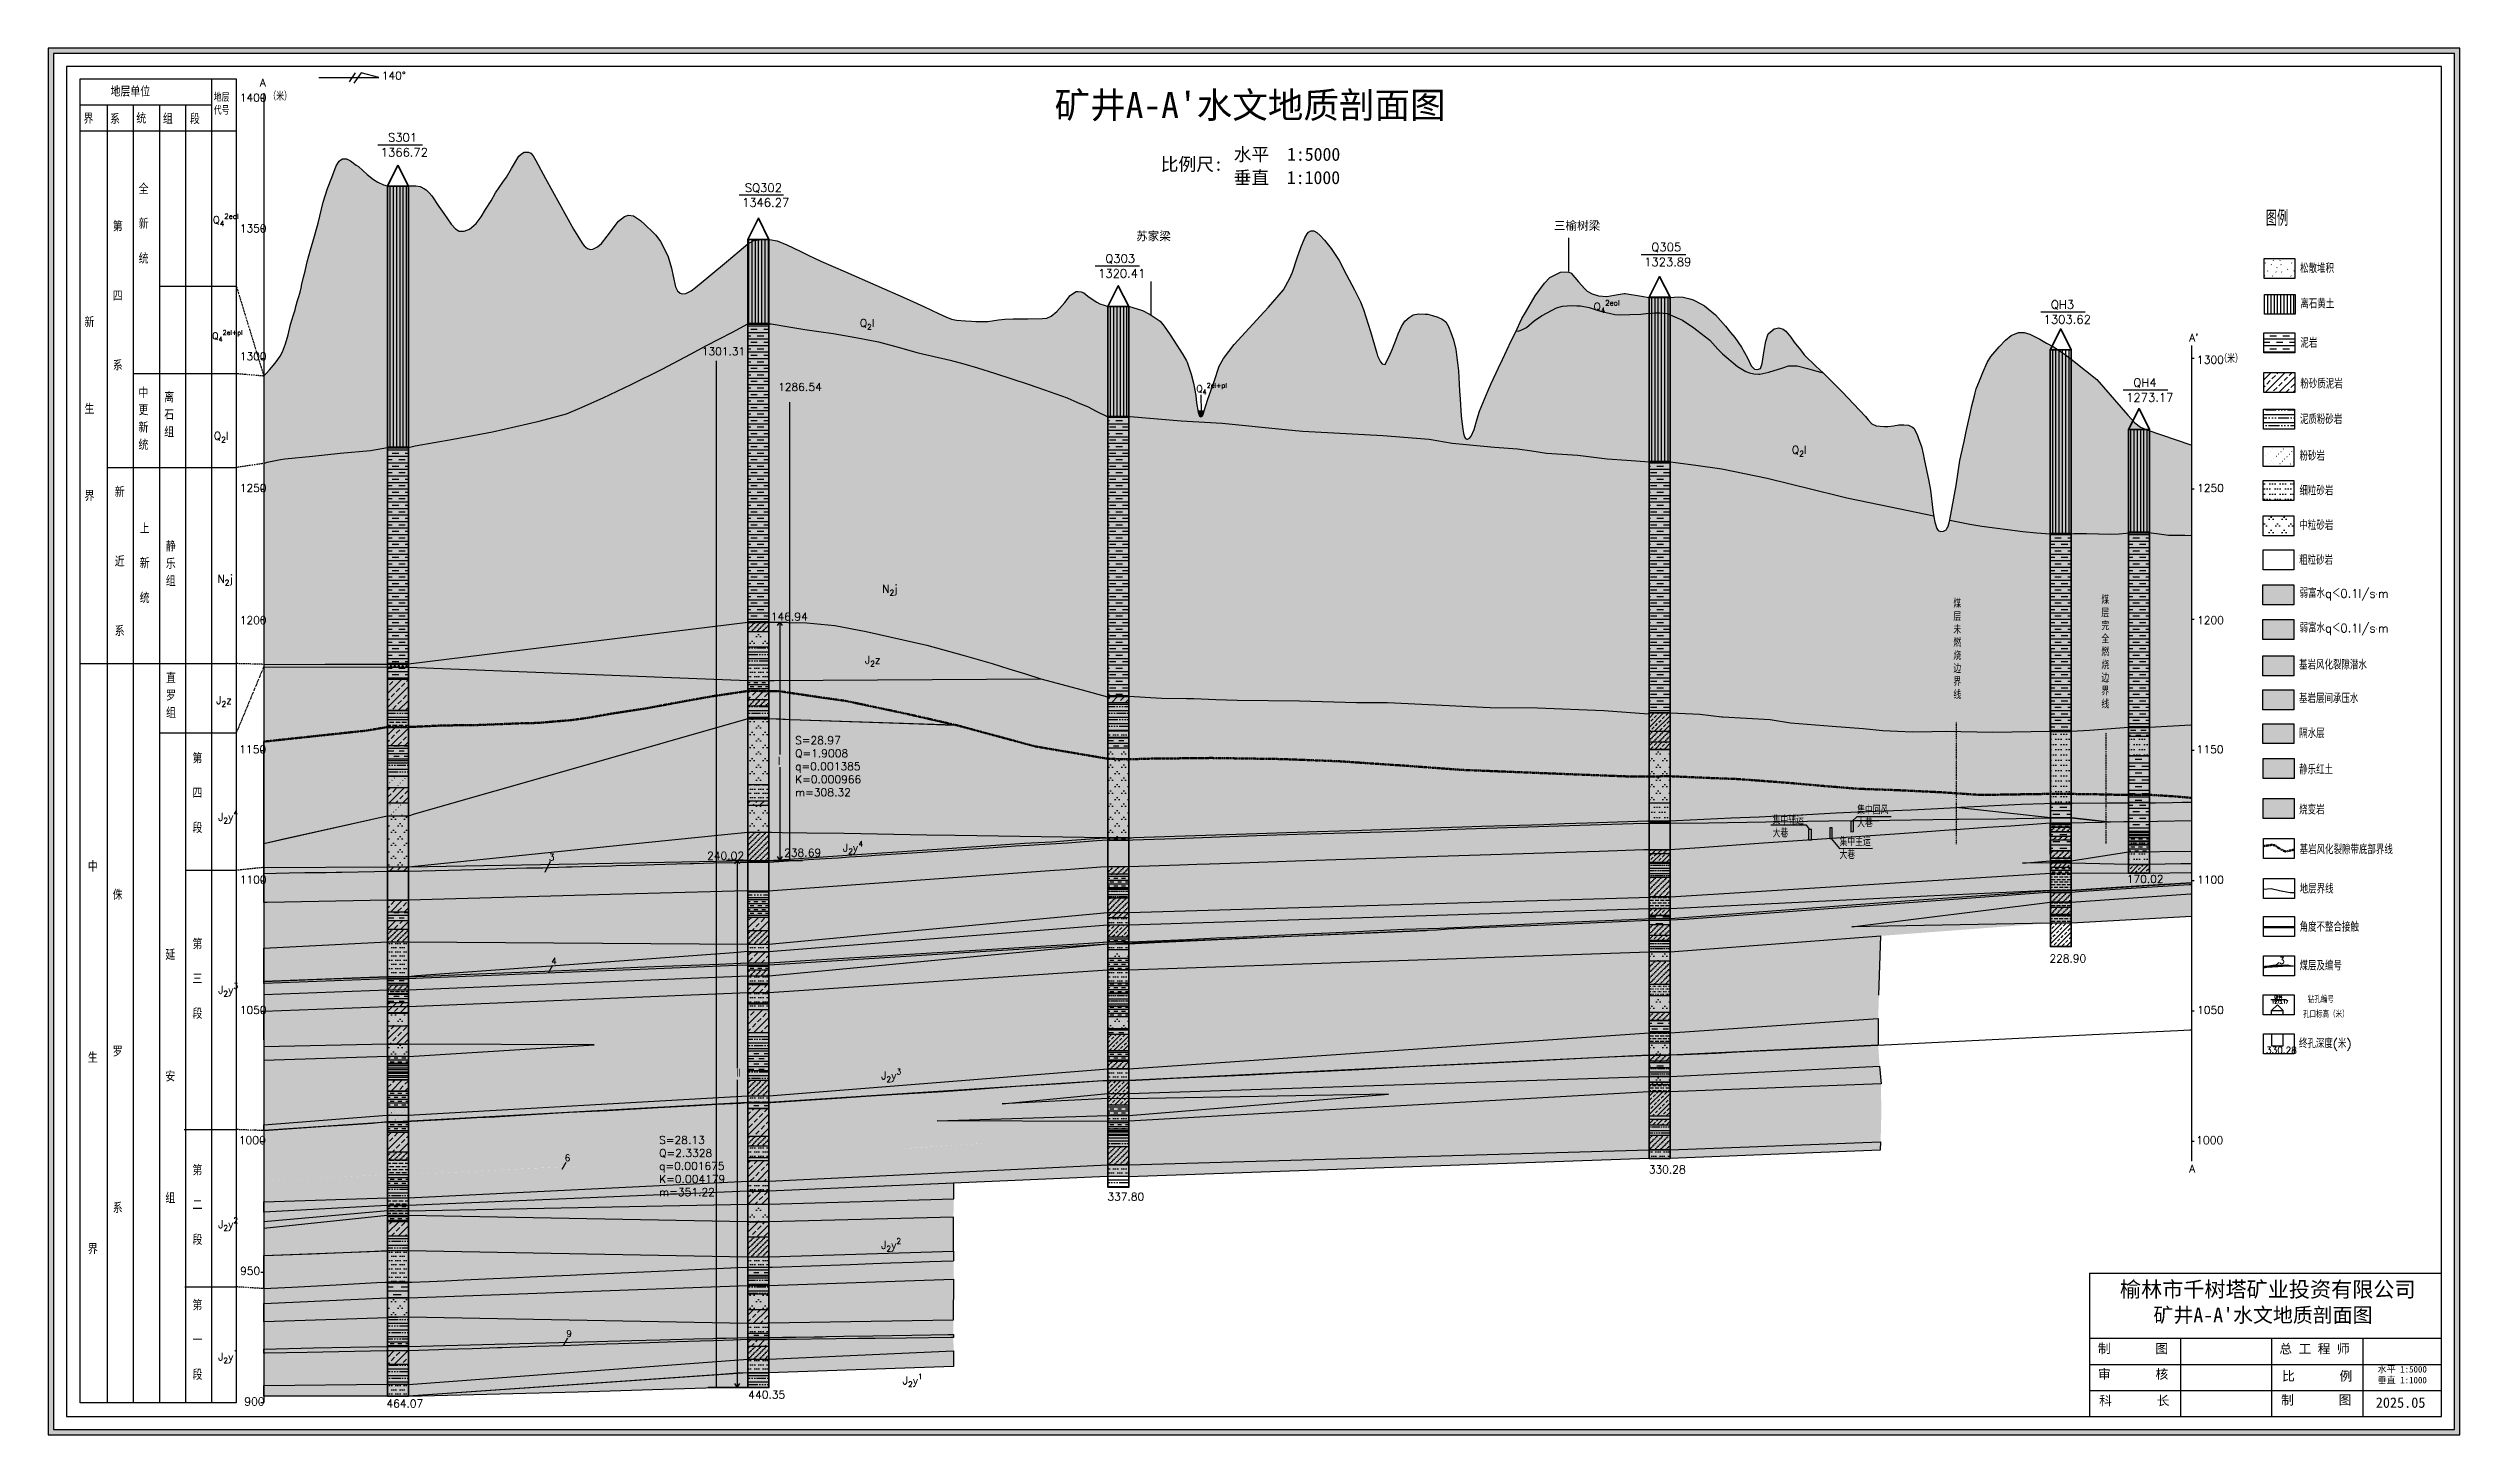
# Model space of a CAD drawing. Header units: millimetres. Extents: x 1392 to 3648, y 316 to 852.
# Drawn here: x 1392 to 2317, y 316 to 847 of the extents above; entities that cross this region are included whole.
import ezdxf

# ---------------------------------------------------------------- set-up
doc = ezdxf.new("R2010")
doc.units = ezdxf.units.MM
doc.linetypes.add('ACAD_ISO03W100', pattern=[30, 12, -18])
doc.linetypes.add('ACAD_ISO10W100', pattern=[18, 12, -3, 0, -3])
for name, color, linetype in [('图例', 250, 'Continuous'), ('图名', 250, 'Continuous'), ('图签图框', 7, 'Continuous'), ('地层', 5, 'Continuous'), ('地表', 250, 'Continuous'), ('基岩承压含水层', 131, 'Continuous'), ('弱富水区', 4, 'Continuous'), ('抽水试验', 250, 'Continuous'), ('标注', 250, 'Continuous'), ('烧变岩区', 6, 'Continuous'), ('煤层', 250, 'Continuous'), ('钻孔', 250, 'Continuous')]:
    doc.layers.add(name, color=color, linetype=linetype)
doc.layers.add('基岩风化潜水区', color=211, linetype='Continuous', true_color=0xfc8df1)
doc.layers.add('隔水层', color=21, linetype='Continuous', true_color=0xffab57)
doc.layers.add('角度不整合', color=1, linetype='Continuous', lineweight=50)
doc.styles.add('HZTXT', font='SimSun.ttf', dxfattribs={"height": 1})
doc.styles.get("Standard").update_dxf_attribs({"font": 'txt', "bigfont": 'gbcbig.shx'})
doc.linetypes.add('ZIGZAG', pattern='A,0.0001,-0.2,[131,ltypeshp.shx,S=0.2,R=0,X=-0.2,Y=0],-0.4,[131,ltypeshp.shx,S=0.2,R=180,X=0.2,Y=0],-0.2', length=0.8001)
pattern_1 = [(0, (1387.048, 320.902), (0, 10), [10, 0]), (0, (1394.048, 312.152), (0, 10), [2.5, -7.5]), (0, (1394.048, 317.152), (0, 10), [2.5, -7.5]), (0, (1387.048, 313.402), (0, 10), [10, 0]), (0, (1387.048, 318.402), (0, 10), [10, 0]), (0, (1387.048, 315.902), (0, 10), [10, 0]), (0, (1389.048, 312.152), (0, 10), [2.5, -7.5]), (0, (1387.048, 314.652), (0, 10), [2, -8]), (0, (1391.548, 314.652), (0, 10), [2.5, -7.5]), (0, (1389.048, 317.152), (0, 10), [2.5, -7.5]), (0, (1387.048, 319.652), (0, 10), [2, -8]), (0, (1391.548, 319.652), (0, 10), [2.5, -7.5]), (0, (1396.548, 314.652), (0, 10), [0.5, -9.5]), (0, (1396.548, 319.652), (0, 10), [0.5, -9.5])]
pattern_2 = [(0, (1387.0476, 310.902), (0, 1.5), []), (0, (1388.2476, 311.802), (1.8, 1.5), [1.8, -2.4]), (0, (1390.6476, 311.802), (1.8, 1.5), [0, -0.6, 0, -0.6, 0, -0.6])]
pattern_3 = [(0, (1388.7976, 311.732), (2.5, 2.5), [0, -5]), (0, (1390.2976, 311.732), (2.5, 2.5), [0, -5]), (0, (1389.5476, 312.562), (2.5, 2.5), [0, -5])]
pattern_4 = [(45, (1387.0476, 310.902), (-2.65165, 2.65165), []), (45, (1389.6993, 310.902), (-2.65165, 2.65165), [1.875, -0.9375])]
pattern_5 = [(0, (1387.0476, 315.902), (0, 5), [5, 0]), (0, (1390.5476, 311.527), (0, 5), [1.25, -3.75]), (0, (1390.5476, 314.027), (0, 5), [1.25, -3.75]), (0, (1387.0476, 312.152), (0, 5), [5, 0]), (0, (1387.0476, 314.652), (0, 5), [5, 0]), (0, (1387.0476, 313.402), (0, 5), [5, 0]), (0, (1388.0476, 311.527), (0, 5), [1.25, -3.75]), (0, (1387.0476, 312.777), (0, 5), [1, -4]), (0, (1389.2976, 312.777), (0, 5), [1.25, -3.75]), (0, (1388.0476, 314.027), (0, 5), [1.25, -3.75]), (0, (1387.0476, 315.277), (0, 5), [1, -4]), (0, (1389.2976, 315.277), (0, 5), [1.25, -3.75]), (0, (1391.7976, 312.777), (0, 5), [0.25, -4.75]), (0, (1391.7976, 315.277), (0, 5), [0.25, -4.75])]
pattern_6 = [(0, (1387.8476, 312.102), (1.6, 1.6), [0, -3.2]), (0, (1388.6476, 312.102), (1.6, 1.6), [0, -3.2]), (0, (1389.4476, 312.102), (1.6, 1.6), [0, -3.2])]
pattern_7 = [(0, (1387.0476, 310.902), (0, 2.5), []), (0, (1389.0476, 312.402), (3, 2.5), [3, -4]), (0, (1393.0476, 312.402), (3, 2.5), [0, -1, 0, -1, 0, -1])]
pattern_8 = [(0, (1387.0476, 316.902), (0, 6), [6, 0]), (0, (1391.2476, 311.652), (0, 6), [1.5, -4.5]), (0, (1391.2476, 314.652), (0, 6), [1.5, -4.5]), (0, (1387.0476, 312.402), (0, 6), [6, 0]), (0, (1387.0476, 315.402), (0, 6), [6, 0]), (0, (1387.0476, 313.902), (0, 6), [6, 0]), (0, (1388.2476, 311.652), (0, 6), [1.5, -4.5]), (0, (1387.0476, 313.152), (0, 6), [1.2, -4.8]), (0, (1389.7476, 313.152), (0, 6), [1.5, -4.5]), (0, (1388.2476, 314.652), (0, 6), [1.5, -4.5]), (0, (1387.0476, 316.152), (0, 6), [1.2, -4.8]), (0, (1389.7476, 316.152), (0, 6), [1.5, -4.5]), (0, (1392.7476, 313.152), (0, 6), [0.3, -5.7]), (0, (1392.7476, 316.152), (0, 6), [0.3, -5.7])]
pattern_9 = [(0, (1387.6476, 311.802), (1.2, 1.2), [0, -2.4]), (0, (1388.2476, 311.802), (1.2, 1.2), [0, -2.4]), (0, (1388.8476, 311.802), (1.2, 1.2), [0, -2.4])]
pattern_10 = [(45, (1387.0476, 310.902), (-0.7071068, 1.4142136), [0.04, -0.6])]
pattern_11 = [(45, (1387.0476, 310.902), (-1.414214, 2.828427), [0.08, -1.2])]
pattern_12 = [(0, (1387.048, 318.902), (0, 8), [8, 0]), (0, (1392.648, 311.902), (0, 8), [2, -6]), (0, (1392.648, 315.902), (0, 8), [2, -6]), (0, (1387.048, 312.902), (0, 8), [8, 0]), (0, (1387.048, 316.902), (0, 8), [8, 0]), (0, (1387.048, 314.902), (0, 8), [8, 0]), (0, (1388.648, 311.902), (0, 8), [2, -6]), (0, (1387.048, 313.902), (0, 8), [1.6, -6.4]), (0, (1390.648, 313.902), (0, 8), [2, -6]), (0, (1388.648, 315.902), (0, 8), [2, -6]), (0, (1387.048, 317.902), (0, 8), [1.6, -6.4]), (0, (1390.648, 317.902), (0, 8), [2, -6]), (0, (1394.648, 313.902), (0, 8), [0.4, -7.6]), (0, (1394.648, 317.902), (0, 8), [0.4, -7.6])]
pattern_13 = [(0, (1387.5476, 311.652), (1, 1), [0, -2]), (0, (1388.0476, 311.652), (1, 1), [0, -2]), (0, (1388.5476, 311.652), (1, 1), [0, -2])]
pattern_14 = [(90, (1387.0476, 310.902), (-1.25, 2e-16), [])]
pattern_15 = [(0, (1387.0476, 310.902), (0, 3), []), (0, (1389.4476, 312.702), (3.6, 3), [3.6, -4.8]), (0, (1394.2476, 312.702), (3.6, 3), [0, -1.2, 0, -1.2, 0, -1.2])]
pattern_16 = [(0, (1387.0476, 313.902), (0, 3), [3, 0]), (0, (1389.1476, 311.277), (0, 3), [0.75, -2.25]), (0, (1389.1476, 312.777), (0, 3), [0.75, -2.25]), (0, (1387.0476, 311.652), (0, 3), [3, 0]), (0, (1387.0476, 313.152), (0, 3), [3, 0]), (0, (1387.0476, 312.402), (0, 3), [3, 0]), (0, (1387.6476, 311.277), (0, 3), [0.75, -2.25]), (0, (1387.0476, 312.027), (0, 3), [0.6, -2.4]), (0, (1388.3976, 312.027), (0, 3), [0.75, -2.25]), (0, (1387.6476, 312.777), (0, 3), [0.75, -2.25]), (0, (1387.0476, 313.527), (0, 3), [0.6, -2.4]), (0, (1388.3976, 313.527), (0, 3), [0.75, -2.25]), (0, (1389.8976, 312.027), (0, 3), [0.15, -2.85]), (0, (1389.8976, 313.527), (0, 3), [0.15, -2.85])]
pattern_17 = [(45, (1387.0476, 310.902), (-1.767767, 1.767767), []), (45, (1388.8154, 310.902), (-1.767767, 1.767767), [1.25, -0.625])]
pattern_18 = [(0, (1387.0476, 310.902), (0, 2), []), (0, (1388.6476, 312.102), (2.4, 2), [2.4, -3.2]), (0, (1391.8476, 312.102), (2.4, 2), [0, -0.8, 0, -0.8, 0, -0.8])]
pattern_19 = [(0, (1388.0476, 312.402), (2, 2), [0, -4]), (0, (1389.0476, 312.402), (2, 2), [0, -4]), (0, (1390.0476, 312.402), (2, 2), [0, -4])]
pattern_20 = [(0, (1387.048, 321.402), (0, 10.5), [10.5, 0]), (0, (1394.398, 312.215), (0, 10.5), [2.625, -7.875]), (0, (1394.398, 317.465), (0, 10.5), [2.625, -7.875]), (0, (1387.048, 313.527), (0, 10.5), [10.5, 0]), (0, (1387.048, 318.777), (0, 10.5), [10.5, 0]), (0, (1387.048, 316.152), (0, 10.5), [10.5, 0]), (0, (1389.148, 312.215), (0, 10.5), [2.625, -7.875]), (0, (1387.048, 314.84), (0, 10.5), [2.1, -8.4]), (0, (1391.773, 314.84), (0, 10.5), [2.625, -7.875]), (0, (1389.148, 317.465), (0, 10.5), [2.625, -7.875]), (0, (1387.048, 320.09), (0, 10.5), [2.1, -8.4]), (0, (1391.773, 320.09), (0, 10.5), [2.625, -7.875]), (0, (1397.023, 314.84), (0, 10.5), [0.525, -9.975]), (0, (1397.023, 320.09), (0, 10.5), [0.525, -9.975])]

msp = doc.modelspace()

# ---------------------------------------------------------------- texts
at = {"layer": '图例'}
for s, height, p in [('图例', 6, (2242.5, 779.21, 2787)), ('粉砂质泥岩', 3.25, (2255.76, 716.94)), ('中粒砂岩', 3.25, (2255.42, 662.68)), ('弱富水q＜0.1l/s·m', 3.25, (2255.46, 623.38)), ('基岩风化裂隙潜水', 3.25, (2255.26, 609.18)), ('3', 2.5, (2247.56, 496.29)), ('330.28', 2.5, (2242.61, 461.89)), ('终孔深度(米)', 3.25, (2255.22, 463.96))]:
    msp.add_text(s, height=height, dxfattribs=at).set_placement(p)
at = {"layer": '图例', "color": 0}
for s, height, p in [('松散堆积', 3.25, (2255.67, 761.21)), ('松散堆积', 3.25, (2255.67, 761.21)), ('离石黄土', 3.25, (2255.78, 747.63)), ('离石黄土', 3.25, (2255.78, 747.63)), ('泥岩', 3.25, (2255.76, 732.6)), ('泥岩', 3.25, (2255.76, 732.6)), ('粉砂质泥岩', 3.25, (2255.76, 716.94)), ('泥质粉砂岩', 3.25, (2255.61, 703.32)), ('泥质粉砂岩', 3.25, (2255.61, 703.32)), ('粉砂岩', 3.25, (2255.42, 689.27)), ('粉砂岩', 3.25, (2255.42, 689.27)), ('细粒砂岩', 3.25, (2255.42, 675.94)), ('细粒砂岩', 3.25, (2255.42, 675.94)), ('中粒砂岩', 3.25, (2255.42, 662.68)), ('粗粒砂岩', 3.25, (2255.28, 649.34)), ('粗粒砂岩', 3.25, (2255.28, 649.34)), ('弱富水q＜0.1l/s·m', 3.25, (2255.46, 636.68)), ('弱富水q＜0.1l/s·m', 3.25, (2255.46, 636.68)), ('弱富水q＜0.1l/s·m', 3.25, (2255.46, 623.38)), ('基岩风化裂隙潜水', 3.25, (2255.26, 609.18)), ('基岩层间承压水', 3.25, (2255.26, 596.31)), ('基岩层间承压水', 3.25, (2255.26, 596.31)), ('隔水层', 3.25, (2255.3, 582.9)), ('隔水层', 3.25, (2255.3, 582.9)), ('静乐红土', 3.25, (2255.3, 568.99)), ('静乐红土', 3.25, (2255.3, 568.99)), ('烧变岩', 3.25, (2255.3, 553.59)), ('烧变岩', 3.25, (2255.3, 553.59)), ('基岩风化裂隙带底部界线', 3.25, (2255.47, 538.34)), ('基岩风化裂隙带底部界线', 3.25, (2255.47, 538.34)), ('地层界线', 3.25, (2255.47, 523.26)), ('地层界线', 3.25, (2255.47, 523.26)), ('角度不整合接触', 3.25, (2255.47, 508.65)), ('角度不整合接触', 3.25, (2255.47, 508.65)), ('煤层及编号', 3.25, (2255.43, 493.79)), ('煤层及编号', 3.25, (2255.43, 493.79)), ('钻孔编号', 2.5, (2258.6, 481.31)), ('孔口标高（米）', 2.5, (2256.79, 475.63)), ('终孔深度(米)', 3.25, (2255.22, 463.96))]:
    msp.add_text(s, height=height, dxfattribs=at).set_placement(p)
at = {"layer": '图例', "char_height": 1.137, "width": 8.8126, "attachment_point": 1}
for s, insert in [('1273.17', (2244.81, 482.14)), ('QH4', (2245.78, 484.15))]:
    msp.add_mtext(s, dxfattribs=dict(at, insert=insert))
at = {"layer": '图名', "color": 0, "linetype": 'Continuous', "insert": (1778.04, 830.59), "char_height": 10, "width": 568.2417, "attachment_point": 1, "style": 'HZTXT'}
msp.add_mtext("矿井A-A'水文地质剖面图", dxfattribs=at)
at = {"layer": '图名', "color": 0, "linetype": 'Continuous', "width": 147.888, "attachment_point": 1}
for s, insert, char_height in [('{\\fSimSun|b0|i0|c134|p2;比例尺:}', (1818.72, 805.41), 5), ('{\\fFangSong|b0|i0|c134|p49;水平  1:5000}', (1846.74, 809.22), 5), ('{\\fSimSun|b0|i0|c134|p2;垂直  1:1000}', (1846.69, 800.29), 5), ('{\\fFangSong|b0|i0|c134|p49;水平 1:5000\\P\\fSimSun|b0|i0|c134|p2;垂直 1:1000}', (2285.36, 342.03), 2.5)]:
    msp.add_mtext(s, dxfattribs=dict(at, insert=insert, char_height=char_height))
at = {"layer": '图签图框', "color": 0, "linetype": 'Continuous', "attachment_point": 1}
for s, insert, char_height, width in [('{\\fSimSun|b0|i0|c134|p2;\\H0.5936x;榆林市千树塔矿业投资有限公司  }', (2186.58, 374.41, 0), 10, 290.9586), ("{\\fFangSong|b0|i0|c134|p49;矿井A-A'水文地质剖面图}", (2199.45, 364.39), 5.6, 107.3486), ('{\\fSimSun|b0|i0|c134|p2;\\H0.45x;制       图\\H1.3191x; }', (2178.13, 350.55), 8, 232.7669), ('{\\fSimSun|b0|i0|c134|p2;\\H0.45x;总 工 程 师\\H1.3191x; }', (2247.7, 350.44), 8, 232.7669), ('{\\fSimSun|b0|i0|c134|p2;\\H0.45x;审       核\\H1.3191x; }', (2178.15, 340.74), 8, 232.7669), ('{\\fSimSun|b0|i0|c134|p2;\\H0.45x;比       例}', (2248.75, 340), 8, 232.7669), ('{\\fSimSun|b0|i0|c134|p2;\\H0.45x;科       长}', (2178.61, 330.57), 8, 232.7669), ('{\\fSimSun|b0|i0|c134|p2;\\H0.45x;制       图\\H1.3191x; }', (2248.36, 330.82), 8, 232.7669)]:
    msp.add_mtext(s, dxfattribs=dict(at, insert=insert, char_height=char_height, width=width))
at = {"layer": '图签图框', "color": 0, "linetype": 'Continuous', "insert": (2284.68, 330), "char_height": 4, "attachment_point": 1, "style": 'HZTXT'}
msp.add_mtext_dynamic_manual_height_columns('2025.05', width=53.2381, gutter_width=12.5, heights=[0], dxfattribs=at)
at = {"layer": '地层', "linetype": 'Continuous', "width": 22.963, "attachment_point": 1}
for s, insert, char_height in [('\\A1;Q{\\H0.7x;\\S^ 4;\\S2eol^ ;}', (1984.77, 750.72), 2.85), ('\\A1;Q{\\H0.7x;\\S^ 2;\\H1.4286x;l}', (1703.32, 743.52), 3), ('\\A1;Q{\\H0.7x;\\S^ 4;\\S2el+pl^ ;}', (1832.38, 719.01), 2.6), ('\\A1;Q{\\H0.7x;\\S^ 2;\\H1.4286x;l}', (2060.77, 694.87), 3), ('\\A1;N{\\H0.7x;\\S^ 2;}j', (1711.92, 641.59), 3), ('\\A1;J{\\H0.7x;\\S^ 2;}z', (1705.28, 614.35), 3), ('\\A1;J{\\H0.7x;\\S^ 2;}y{\\H0.7x;\\S4^ ;}', (1696.87, 543.36), 3), ('\\A1;J{\\H0.7x;\\S^ 2;}y{\\H0.7x;\\S3^ ;}', (1711.52, 455.98), 3), ('\\A1;J{\\H0.7x;\\S^ 2;}y{\\H0.7x;\\S2^ ;}', (1711.49, 391), 3), ('\\A1;J{\\H0.7x;\\S^ 2;}y{\\H0.7x;\\S1^ ;}', (1719.78, 339.02), 3)]:
    msp.add_mtext(s, dxfattribs=dict(at, insert=insert, char_height=char_height))
at = {"layer": '地表', "insert": (1809.32, 776.97), "char_height": 3.25, "width": 25.179, "attachment_point": 1}
msp.add_mtext('{\\fSimSun|b0|i0|c134|p2;苏家梁}', dxfattribs=at)
at = {"layer": '地表', "color": 0, "insert": (1969.55, 780.98), "char_height": 3.25, "width": 25.179, "attachment_point": 1}
msp.add_mtext('{\\fSimSun|b0|i0|c134|p2;三榆树梁}', dxfattribs=at)
at = {"layer": '抽水试验', "color": 3, "char_height": 3, "attachment_point": 1}
for s, width, insert in [('集中回风大巷', 13.3314, (2085.8, 556.65, -0.87)), ('集中辅运大巷', 13.0619, (2053.38, 552.78, 99.13)), ('集中主运大巷', 13.6812, (2079.04, 544.48, 99.13))]:
    msp.add_mtext_dynamic_manual_height_columns(s, width=width, gutter_width=12.5, heights=[0], dxfattribs=dict(at, insert=insert))
at = {"layer": '标注', "color": 0}
for s, p in [('地层单位', (1416.03, 828.83)), ('界', (1405.64, 818.42)), ('系', (1415.86, 818.25)), ('统', (1425.92, 818.51)), ('组', (1436.11, 818.42)), ('段', (1446.47, 818.33))]:
    msp.add_text(s, height=4, dxfattribs=at).set_placement(p)
at = {"layer": '标注', "color": 0, "linetype": 'Continuous', "width": 22.963, "attachment_point": 1}
for s, insert, char_height in [('A', (1473.24, 835.72), 3), ('地层\\P代号', (1455.62, 829.93), 3), ('1400', (1465.55, 829.93), 3), ('全\\P\\P新\\P\\P统', (1426.83, 795.45), 4), ('第\\P\\P\\P\\P四\\P\\P\\P\\P系', (1416.9, 781.13), 4), ('\\A1;Q{\\H0.7x;\\S^ 4;\\S2eol^ ;}', (1455.25, 783.94), 2.85), ('1350', (1465.55, 779.79), 3), ('新\\P\\P\\P\\P\\P生\\P\\P\\P\\P\\P界', (1406.03, 744.41), 4), ('\\A1;Q{\\H0.7x;\\S^ 4;\\S2el+pl^ ;}', (1454.99, 739.26), 2.6), ('1300', (1465.55, 730.72), 3), ("A'", (2213.15, 737.9), 3), ('1300', (2216.12, 729.42), 3), ('（米）', (2224.69, 729.73), 3), ('中\\P更\\P新\\P统', (1426.74, 717.31), 4), ('离\\P石\\P组', (1436.61, 715.56), 4), ('\\A1;Q{\\H0.7x;\\S^ 2;\\H1.4286x;l}', (1455.63, 700.24), 3), ('新\\P\\P\\P\\P近\\P\\P\\P\\P系', (1417.63, 679.26), 4), ('1250', (1465.55, 680.25), 3), ('1250', (2216.14, 680.25), 3), ('上\\P\\P新\\P\\P统', (1427.21, 665.28), 4), ('静\\P乐\\P组', (1437.23, 658.39), 4), ('\\A1;N{\\H0.7x;\\S^ 2;}j', (1456.98, 645.42), 3), ('1200', (1465.55, 629.55), 3), ('1200', (2216.14, 629.55), 3), ('直\\P罗\\P组', (1437.3, 607.88), 4), ('\\A1;J{\\H0.7x;\\S^ 2;}z', (1456.54, 598.9), 3), ('第\\P\\P四\\P\\P段', (1447.45, 577.12), 4), ('1150', (1465.39, 580.01), 3), ('1150', (2215.99, 580.01), 3), ('\\A1;J{\\H0.7x;\\S^ 2;}y{\\H0.7x;\\S4^ ;}', (1457.24, 555.14), 3), ('中\\P\\P\\P\\P\\P\\P\\P\\P\\P\\P\\P生\\P\\P\\P\\P\\P\\P\\P\\P\\P\\P\\P界', (1407.33, 535.62), 4), ('1100', (1465.55, 530.04), 3), ('1100', (2216.14, 530.04), 3), ('侏\\P\\P\\P\\P\\P\\P\\P\\P\\P罗\\P\\P\\P\\P\\P\\P\\P\\P\\P系', (1416.87, 524.72), 4), ('延\\P\\P  \\P\\P\\P\\P\\P安\\P\\P\\P\\P\\P\\P\\P组', (1437.05, 501.78), 4), ('第\\P\\P三\\P\\P段', (1447.45, 505.86), 4), ('\\A1;J{\\H0.7x;\\S^ 2;}y{\\H0.7x;\\S3^ ;}', (1457.24, 488.82), 3), ('1050', (1465.55, 480.04), 3), ('1050', (2216.14, 480.04), 3), ('1000', (2215.85, 430.13), 3), ('第\\P\\P二\\P\\P段', (1447.45, 419.15), 4), ('A', (2213.15, 419.24), 3), ('\\A1;J{\\H0.7x;\\S^ 2;}y{\\H0.7x;\\S2^ ;}', (1457.24, 398.92), 3), ('950', (1465.71, 380.01), 3), ('第\\P\\P一\\P\\P段', (1447.45, 367.39), 4), ('\\A1;J{\\H0.7x;\\S^ 2;}y{\\H0.7x;\\S1^ ;}', (1457.24, 348.14), 3), ('900', (1467.33, 329.93), 3)]:
    msp.add_mtext(s, dxfattribs=dict(at, insert=insert, char_height=char_height))
at = {"layer": '标注', "linetype": 'Continuous', "char_height": 3, "width": 22.963, "attachment_point": 1}
for s, insert in [('140°', (1520.01, 838.38)), ('（米）', (1476.55, 830.36)), ('1000', (1465.25, 430.13))]:
    msp.add_mtext(s, dxfattribs=dict(at, insert=insert))
at = {"layer": '煤层', "color": 1, "linetype": 'ACAD_ISO03W100', "char_height": 3, "width": 2.781, "attachment_point": 1}
for s, insert in [('煤层未燃烧边界线', (2122.71, 635.84)), ('煤层完全燃烧边界线', (2179.47, 637.26))]:
    msp.add_mtext(s, dxfattribs=dict(at, insert=insert))
at = {"layer": '煤层', "char_height": 2.5, "width": 5.0347, "attachment_point": 1}
for s, insert in [('3', (1584.12, 538.42)), ('4', (1585.03, 498.61)), ('6', (1590.18, 423.09)), ('9', (1590.81, 355.7))]:
    msp.add_mtext(s, dxfattribs=dict(at, insert=insert))
at = {"layer": '钻孔', "color": 0, "char_height": 3.25, "width": 25.179, "attachment_point": 1}
for s, insert in [('S301', (1522.43, 814.82)), ('1366.72', (1519.65, 809.1)), ('Q305', (2006.9, 772.77)), ('1323.89', (2004.13, 767.06))]:
    msp.add_mtext(s, dxfattribs=dict(at, insert=insert))
at = {"layer": '钻孔', "attachment_point": 1}
for s, insert, char_height, width in [('SQ302', (1659.28, 795.52), 3.25, 25.179), ('1346.27', (1658.19, 789.84), 3.25, 25.179), ('Q303', (1797.5, 768.35), 3.25, 25.179), ('1320.41', (1794.72, 762.63), 3.25, 25.179), ('QH3', (2160.09, 750.72), 3.25, 25.179), ('1303.62', (2157.32, 745), 3.25, 25.179), ('1301.31', (1642.71, 732.64), 3, 18.1148), ('1286.54', (1672.04, 718.99), 3, 18.1148), ('1273.17', (2188.97, 715.08), 3.25, 25.179), ('QH4', (2191.75, 720.8), 3.25, 25.179), ('146.94', (1669.24, 630.91), 3, 18.1148), ('S=28.97\\PQ=1.9008\\Pq=0.001385\\PK=0.000966\\Pm=308.32', (1678.55, 583.52), 3, 18.1148), ('I', (1671.97, 575.59), 3, 9.0203), ('240.02', (1644.82, 539.21), 3, 18.1148), ('238.69', (1674.36, 540.36), 3, 18.1148), ('170.02', (2189.18, 530.31), 3, 17.7039), ('228.90', (2159.52, 499.8), 3, 17.7039), ('Ⅱ', (1655.34, 455.71), 3, 9.0203), ('S=28.13\\PQ=2.3328\\Pq=0.001675\\PK=0.004179\\Pm=351.22', (1626.41, 430.22), 3, 18.1148), ('330.28', (2005.91, 418.9), 3, 17.7039), ('337.80', (1798.27, 408.49), 3, 17.7039), ('464.07', (1521.81, 329.13), 3, 17.7039), ('440.35', (1660.59, 332.51), 3, 17.7039)]:
    msp.add_mtext(s, dxfattribs=dict(at, insert=insert, char_height=char_height, width=width))

# ---------------------------------------------------------------- hatches: boundary and pattern name
at = {"layer": '图例'}
h = msp.add_hatch(dxfattribs=at)
h.set_pattern_fill('QF02', color=256, scale=10, style=0, pattern_type=2)
h.set_pattern_definition([(315, (1394.5476, 314.402), (2e-15, 10.000003), [0.17678, -13.9654]), (315, (1388.5476, 311.652), (2e-15, 10.000003), [0.17678, -13.9654]), (315, (1388.2976, 314.402), (2e-15, 10.000003), [0.17678, -13.9654]), (225, (1388.071, 316.0655), (1e-15, 10.000003), [0.17678, -13.9654]), (315, (1390.7976, 312.652), (-10.000003, 2e-15), [0.17678, -13.9654]), (225, (1393.321, 312.0655), (-10.000003, 1e-15), [0.17678, -13.9654]), (315, (1392.2976, 315.152), (2e-15, 10.000003), [0.17678, -13.9654]), (315, (1389.7976, 318.902), (2e-15, 10.000003), [0.17678, -13.9654]), (315, (1387.7976, 319.152), (2e-15, 10.000003), [0.17678, -13.9654]), (315, (1390.5476, 317.152), (2e-15, 10.000003), [0.17678, -13.9654]), (225, (1392.821, 317.3155), (1e-15, 10.000003), [0.17678, -13.9654]), (225, (1394.321, 318.5655), (1e-15, 10.000003), [0.17678, -13.9654]), (315, (1392.0476, 320.152), (2e-15, 10.000003), [0.17678, -13.9654]), (315, (1396.2976, 311.652), (-10.000003, 2e-15), [0.17678, -13.9654]), (225, (1396.821, 313.3155), (-10.000003, 1e-15), [0.17678, -13.9654]), (315, (1395.2976, 316.152), (2e-15, 10.000003), [0.17678, -13.9654]), (315, (1395.0476, 320.152), (2e-15, 10.000003), [0.17678, -13.9654])])
h.paths.add_polyline_path([(2253.7, 766.79), (2241.84, 766.79), (2241.84, 759.14), (2253.7, 759.14)])
h = msp.add_hatch(dxfattribs=at)
h.set_pattern_fill('ANSI33', color=0, scale=15, style=0)
h.set_pattern_definition(pattern_4)
h.paths.add_polyline_path([(2253.66, 722.99), (2241.8, 722.99), (2241.8, 715.34), (2253.66, 715.34)])
h = msp.add_hatch(dxfattribs=at)
h.set_pattern_fill('ANSI33', color=256, scale=15, style=0)
h.set_pattern_definition(pattern_4)
h.paths.add_polyline_path([(1522.25, 593.52), (1530.26, 593.52), (1530.26, 605.41), (1522.25, 605.41)])
h = msp.add_hatch(dxfattribs=at)
h.set_pattern_fill('ANSI33', color=256, scale=15, style=0)
h.set_pattern_definition(pattern_4)
h.paths.add_polyline_path([(1660.45, 600.89), (1660.45, 597.63), (1668.49, 597.63), (1668.49, 600.89), (1668.45, 600.89)])
h = msp.add_hatch(dxfattribs=at)
h.set_pattern_fill('ANSI33', color=256, scale=15, style=0)
h.set_pattern_definition(pattern_4)
h.paths.add_polyline_path([(1798.49, 598.87), (1798.46, 598.84), (1798.46, 596.42), (1806.48, 596.42), (1806.48, 598.87)])
h = msp.add_hatch(dxfattribs=at)
h.set_pattern_fill('ANSI33', color=256, scale=15, style=0)
h.set_pattern_definition(pattern_4)
h.paths.add_polyline_path([(1522.25, 587.07), (1522.25, 579.97), (1530.26, 579.97), (1530.26, 587.09)])
h = msp.add_hatch(dxfattribs=at)
h.set_pattern_fill('ANSI33', color=256, scale=15, style=0)
h.set_pattern_definition(pattern_4)
h.paths.add_polyline_path([(1522.25, 563.93), (1522.25, 558.04), (1530.26, 558.04), (1530.26, 563.93)])
h = msp.add_hatch(dxfattribs=at)
h.set_pattern_fill('ANSI33', color=256, scale=15, style=0)
h.set_pattern_definition(pattern_4)
h.paths.add_polyline_path([(1668.49, 557.07), (1668.49, 558.83), (1660.45, 558.83), (1660.45, 557.07)])
h = msp.add_hatch(dxfattribs=at)
h.set_pattern_fill('ANSI33', color=256, scale=10, style=0)
h.set_pattern_definition(pattern_17)
h.paths.add_polyline_path([(2014.06, 535.09), (2014.06, 538.49), (2006.05, 538.49), (2006.05, 535.09)])
h = msp.add_hatch(dxfattribs=at)
h.set_pattern_fill('ANSI33', color=256, scale=15, style=0)
h.set_pattern_definition(pattern_4)
h.paths.add_polyline_path([(1522.25, 533.41), (1530.27, 533.41), (1530.27, 531.77), (1522.25, 531.77)])
h = msp.add_hatch(dxfattribs=at)
h.set_pattern_fill('ANSI33', color=256, scale=15, style=0)
h.set_pattern_definition(pattern_4)
h.paths.add_polyline_path([(1530.27, 520.67), (1522.25, 520.67), (1522.25, 516.25), (1530.27, 516.25)])
h = msp.add_hatch(dxfattribs=at)
h.set_pattern_fill('ANSI33', color=256, scale=15, style=0)
h.set_pattern_definition(pattern_4)
h.paths.add_polyline_path([(1530.27, 509.58), (1530.27, 512.91), (1522.25, 512.91), (1522.25, 509.58)])
h = msp.add_hatch(dxfattribs=at)
h.set_pattern_fill('ANSI33', color=256, scale=15, style=0)
h.set_pattern_definition(pattern_4)
h.paths.add_polyline_path([(1660.45, 514.19), (1660.45, 509.06), (1668.49, 509.06), (1668.49, 514.19)])
h = msp.add_hatch(dxfattribs=at)
h.set_pattern_fill('ANSI33', color=256, scale=10, style=0)
h.set_pattern_definition(pattern_17)
h.paths.add_polyline_path([(1806.49, 506.48), (1806.49, 511.08), (1798.48, 511.08), (1798.48, 506.48)])
h = msp.add_hatch(dxfattribs=at)
h.set_pattern_fill('ANSI33', color=256, scale=15, style=0)
h.set_pattern_definition(pattern_4)
h.paths.add_polyline_path([(1668.49, 496.66), (1668.49, 500.92), (1660.45, 500.92), (1660.45, 496.66)])
msp.add_hatch(color=256, dxfattribs=at).paths.add_polyline_path([(2250.85, 495.93), (2247.64, 495.76), (2245.19, 495.69), (2243.7, 495.49), (2242.13, 495.35), (2241.67, 495.25), (2241.71, 494.59), (2242.95, 494.81), (2247.1, 495.08), (2250.77, 495.42), (2253.09, 495.35)])
h = msp.add_hatch(dxfattribs=at)
h.set_pattern_fill('ANSI33', color=256, scale=15, style=0)
h.set_pattern_definition(pattern_4)
h.paths.add_polyline_path([(1522.25, 481.47), (1522.25, 477.56), (1530.27, 477.56), (1530.27, 481.47)])
h = msp.add_hatch(dxfattribs=at)
h.set_pattern_fill('ANSI33', color=256, scale=15, style=0)
h.set_pattern_definition(pattern_4)
h.paths.add_polyline_path([(1668.45, 485.28), (1668.49, 485.28), (1668.49, 488.3), (1660.45, 488.3), (1660.45, 485.28)])
h = msp.add_hatch(dxfattribs=at)
h.set_pattern_fill('ANSI33', color=256, scale=15, style=0)
h.set_pattern_definition(pattern_4)
h.paths.add_polyline_path([(1530.27, 465.4), (1530.27, 472.52), (1522.25, 472.52), (1522.25, 465.4)])
h = msp.add_hatch(dxfattribs=at)
h.set_pattern_fill('ANSI33', color=256, scale=15, style=0)
h.set_pattern_definition(pattern_4)
h.paths.add_polyline_path([(1660.45, 469.9), (1668.49, 469.9), (1668.49, 478.7), (1660.45, 478.7)])
h = msp.add_hatch(dxfattribs=at)
h.set_pattern_fill('ANSI33', color=256, scale=10, style=0)
h.set_pattern_definition(pattern_17)
h.paths.add_polyline_path([(1798.48, 469.21), (1798.48, 462.91), (1806.49, 462.91), (1806.49, 469.21)])
h = msp.add_hatch(dxfattribs=at)
h.set_pattern_fill('ANSI33', color=256, scale=15, style=0)
h.set_pattern_definition(pattern_4)
h.paths.add_polyline_path([(1530.27, 451.59), (1522.25, 451.59), (1522.25, 447.59), (1530.27, 447.59)])
h = msp.add_hatch(dxfattribs=at)
h.set_pattern_fill('ANSI33', color=256, scale=10, style=0)
h.set_pattern_definition(pattern_17)
h.paths.add_polyline_path([(1806.49, 451.51), (1798.48, 451.51), (1798.48, 442.08), (1806.49, 442.08)])
h = msp.add_hatch(dxfattribs=at)
h.set_pattern_fill('ANSI33', color=256, scale=10, style=0)
h.set_pattern_definition(pattern_17)
h.paths.add_polyline_path([(2006.07, 450.91), (2014.07, 450.91), (2014.07, 449.88), (2006.07, 449.88)])
h = msp.add_hatch(dxfattribs=at)
h.set_pattern_fill('ANSI33', color=256, scale=10, style=0)
h.set_pattern_definition(pattern_17)
h.paths.add_polyline_path([(2006.07, 447.23), (2006.07, 447.23), (2006.07, 437.81), (2014.07, 437.81), (2014.07, 447.22), (2014.02, 447.21)])
h = msp.add_hatch(dxfattribs=at)
h.set_pattern_fill('ANSI33', color=256, scale=15, style=0)
h.set_pattern_definition(pattern_4)
h.paths.add_polyline_path([(1668.49, 430.21), (1668.49, 440.81), (1660.45, 440.81), (1660.45, 430.21)])
h = msp.add_hatch(dxfattribs=at)
h.set_pattern_fill('ANSI33', color=256, scale=10, style=0)
h.set_pattern_definition(pattern_17)
h.paths.add_polyline_path([(2014.07, 434.33), (2014.07, 436.57), (2006.07, 436.57), (2006.07, 434.33)])
h = msp.add_hatch(dxfattribs=at)
h.set_pattern_fill('ANSI33', color=256, scale=15, style=0)
h.set_pattern_definition(pattern_4)
h.paths.add_polyline_path([(1530.27, 431.69), (1522.25, 431.69), (1522.25, 424.2), (1530.28, 424.2)])
h = msp.add_hatch(dxfattribs=at)
h.set_pattern_fill('ANSI33', color=256, scale=15, style=0)
h.set_pattern_definition(pattern_4)
h.paths.add_polyline_path([(1660.45, 412.91), (1668.49, 412.91), (1668.49, 420.87), (1660.45, 420.87)])
h = msp.add_hatch(dxfattribs=at)
h.set_pattern_fill('ANSI33', color=256, scale=15, style=0)
h.set_pattern_definition(pattern_4)
h.paths.add_polyline_path([(1660.45, 409.08), (1660.45, 404.06), (1668.49, 404.06), (1668.49, 409.08)])
h = msp.add_hatch(dxfattribs=at)
h.set_pattern_fill('ANSI33', color=256, scale=15, style=0)
h.set_pattern_definition(pattern_4)
h.paths.add_polyline_path([(1530.28, 391.94), (1530.28, 397.47), (1522.25, 397.47), (1522.25, 391.94)])
h = msp.add_hatch(dxfattribs=at)
h.set_pattern_fill('ANSI33', color=256, scale=15, style=0)
h.set_pattern_definition(pattern_4)
h.paths.add_polyline_path([(1668.49, 391.55), (1668.49, 397.27), (1660.45, 397.27), (1660.45, 391.55)])
h = msp.add_hatch(dxfattribs=at)
h.set_pattern_fill('ANSI33', color=256, scale=15, style=0)
h.set_pattern_definition(pattern_4)
h.paths.add_polyline_path([(1668.49, 358.43), (1668.49, 363.75), (1660.45, 363.75), (1660.45, 358.43)])
h = msp.add_hatch(dxfattribs=at)
h.set_pattern_fill('ANSI33', color=256, scale=15, style=0)
h.set_pattern_definition(pattern_4)
h.paths.add_polyline_path([(1668.49, 349.65), (1668.49, 352.15), (1660.45, 352.15), (1660.45, 349.65)])
h = msp.add_hatch(dxfattribs=at)
h.set_pattern_fill('ANSI33', color=256, scale=15, style=0)
h.set_pattern_definition(pattern_4)
h.paths.add_polyline_path([(1530.28, 342.56), (1530.28, 347.81), (1522.25, 347.81), (1522.25, 342.56)])
at = {"layer": '图签图框'}
h = msp.add_hatch(color=256, dxfattribs=at)
h.paths.add_polyline_path([(1392.14, 315.66), (2316.89, 315.66), (2316.89, 847.4), (1392.14, 847.4)])
h.paths.add_polyline_path([(1394.14, 317.66), (2314.89, 317.66), (2314.89, 845.4), (1394.14, 845.4)], flags=16)
at = {"layer": '基岩承压含水层'}
for points in [[(2253.23, 593.7), (2253.23, 601.35), (2241.37, 601.35), (2241.37, 593.7)], [(2149.21, 534.81), (2159.86, 535.77), (2167.89, 535.79), (2189.91, 539.23), (2213.76, 539.46), (2214, 539.47), (2214, 534.6), (2209.97, 534.55), (2197.87, 534.36), (2189.87, 534.35), (2167.88, 534.92), (2159.88, 534.94)], [(1474.77, 502.3), (1522.15, 504.67), (1530.25, 504.7), (1660.45, 503.85), (1668.5, 503.79), (1798.37, 516), (1806.55, 516), (2006.58, 521.87), (2014.07, 521.9), (2159.89, 531.09), (2167.95, 531.11), (2189.82, 531.08), (2197.89, 531.09), (2213.7, 531.32), (2214, 531.32), (2214, 527.36), (2190.83, 525.88), (2167.9, 524.41), (2159.87, 524.39), (2140.13, 523.48), (2112.61, 522.16), (2014.07, 517.39), (2006, 517.37), (1806.47, 511.11), (1798.44, 511.08), (1668.47, 500.92), (1660.44, 500.93), (1655.04, 500.47), (1579.6, 494.93), (1533.51, 491.6), (1530.25, 491.32), (1522.16, 491.34), (1474.77, 489.52)], [(2083.72, 510.48), (2159.78, 519.92), (2167.89, 519.89), (2213.67, 523.07), (2214, 523.1), (2214, 514.38), (2167.99, 511.84), (2159.89, 511.86)], [(1920.55, 509.02), (1798.49, 503.9), (1668.45, 491.62), (1660.37, 491.62), (1530.34, 486.27), (1522.22, 486.32), (1474.77, 484.49), (1474.77, 483.11), (1522.18, 484.88), (1530.25, 484.86), (1595.3, 486.86), (1648.97, 488.52), (1660.4, 488.84), (1668.48, 488.84), (1798.49, 498.31), (1806.55, 498.31)], [(2094.86, 506.98), (2014.04, 500.91), (2006.04, 500.91), (1806.49, 493.98), (1798.49, 493.98), (1668.45, 485.28), (1660.45, 485.28), (1530.25, 479.89), (1522.24, 479.88), (1474.76, 478.11), (1474.77, 467.16), (1522.24, 468.06), (1530.3, 468.11), (1660.45, 478.7), (1668.49, 478.68), (1798.49, 488.79), (1806.47, 488.79), (1918.35, 486.31), (1806.49, 476.1), (1798.4, 476.08), (1716.76, 470.72), (1798.49, 471.32), (1806.49, 471.32), (2005.93, 477.65), (2014.13, 477.71), (2094.16, 484.25)], [(2093.88, 475.25), (2014.05, 469.79), (2006.01, 469.79), (1806.49, 455.96), (1798.47, 455.95), (1668.45, 445.69), (1660.45, 445.69), (1530.18, 438.18), (1522.04, 438.18), (1474.77, 434.58), (1474.77, 432.35), (1522.25, 435.57), (1531.32, 435.87), (1660.47, 443.07), (1668.45, 443.05), (1798.49, 451.52), (1806.49, 451.52), (2006.06, 461.27), (2014.07, 461.3), (2093.88, 465.07)], [(1474.77, 464.42), (1474.77, 459.38), (1522.23, 460.82), (1530.26, 460.78), (1601.5, 465.14), (1530.25, 465.4), (1522.25, 465.4)], [(2094.43, 457.07), (2094.97, 450.28), (2014.02, 447.21), (2006.07, 447.23), (1806.51, 435.91), (1798.4, 435.86), (1732.97, 436.11), (1798.49, 438.13), (1806.49, 438.13), (1906.07, 446.26), (1806.49, 444.55), (1798.43, 444.62), (1757.97, 442.51), (1798.44, 446.58), (1806.49, 446.55), (2006.11, 453.11), (2014.11, 453.11)], [(1474.77, 401), (1474.77, 405), (1522.3, 406.53), (1530.21, 406.56), (1660.47, 412.93), (1668.51, 412.94), (1798.49, 419.23), (1806.47, 419.2), (2006.04, 424.9), (2014.07, 424.87), (2094.82, 428.06), (2094.59, 424.79), (2013.94, 421.56), (2005.96, 421.62), (1806.54, 414.63), (1798.37, 414.69), (1668.47, 409.09), (1660.45, 409.08), (1530.25, 403.58), (1521.95, 403.64)], [(1474.77, 417.6), (1522.16, 421.12), (1530.28, 421.12), (1660.34, 426.4), (1668.5, 426.4), (1753.92, 427.63), (1668.52, 422), (1660.4, 422.01), (1530.25, 415.47), (1522.16, 415.47), (1474.77, 412.87)], [(1739.41, 406.16), (1668.45, 404.06), (1660.45, 404.06), (1530.32, 401.52), (1522.34, 401.61), (1474.77, 397.48), (1474.77, 394.79), (1522.05, 399.71), (1530.1, 399.71), (1660.45, 397.27), (1668.42, 397.29), (1739.24, 399.14)], [(1715.27, 381.59), (1723.89, 381.82), (1730.1, 382.12), (1739.29, 382.33), (1739.24, 386.09), (1668.45, 383.92), (1660.45, 383.92), (1530.12, 386.27), (1522.15, 386.25), (1474.77, 384.37), (1474.77, 371.71), (1485.53, 372.23), (1502.57, 373.16), (1518.14, 374.01), (1521.52, 374.15), (1522.25, 374.17), (1530.28, 374.21), (1531.46, 374.17), (1538.25, 374.42), (1544.36, 374.72), (1551.52, 375.12), (1562.78, 375.57), (1568.99, 375.81), (1579.68, 376.33), (1589.21, 376.72), (1592.23, 376.91), (1602.46, 377.39), (1608.97, 377.62), (1637.68, 378.85), (1645.21, 379.27), (1648.4, 379.37), (1656.54, 379.76), (1660.45, 379.91), (1668.49, 379.93), (1669.8, 379.97), (1699.65, 381.02), (1708.3, 381.3)], [(1474.77, 358.94), (1474.77, 366), (1522.15, 368.13), (1530.25, 368.15), (1660.45, 372.92), (1668.37, 372.92), (1739.32, 375.39), (1739.17, 359.66), (1668.45, 358.43), (1660.36, 358.36), (1530.26, 360.78)], [(1474.77, 334.53), (1522.18, 335.02), (1530.25, 334.98), (1660.45, 344.68), (1668.61, 344.7), (1739.31, 347.91), (1739.31, 341.88), (1668.49, 339.44), (1660.45, 339.44), (1530.28, 330.44), (1522.25, 330.45), (1474.77, 330.47)]]:
    msp.add_hatch(color=256, dxfattribs=at).paths.add_polyline_path(points)
at = {"layer": '基岩风化潜水区'}
for points in [[(2213.78, 587.98), (2197.89, 586.97), (2189.89, 586.97), (2174.96, 585.9), (2167.89, 585.55), (2159.89, 585.55), (2137.82, 585.12), (2125.57, 585.38), (2120.2, 585.5), (2114.43, 585.36), (2106.98, 585.19), (2101.29, 585.44), (2095.61, 585.7), (2088.17, 586.54), (2076.18, 587.46), (2060.25, 588.67), (2052.46, 590), (2034.32, 590.93), (2033.89, 590.98), (2025.51, 592.05), (2022.85, 592.16), (2014.14, 592.46), (2006.07, 592.39), (2005.84, 592.16), (1988.73, 593.42), (1963.21, 594.38), (1945.05, 594.51), (1905.73, 596.5), (1893.83, 596.45), (1872.02, 597.18), (1848, 597.36), (1839.93, 597.69), (1831.45, 598.05), (1828.57, 598.07), (1819.08, 598.13), (1806.49, 598.87), (1798.49, 598.87), (1798.34, 598.69), (1788.67, 601.33), (1772.83, 605.58), (1766.92, 607.44), (1760.5, 609.41), (1754.08, 611.38), (1743.41, 614.52), (1729.05, 618.52), (1705.77, 623.75), (1693.72, 626.03), (1683.08, 627.03), (1675.84, 627.22), (1668.4, 627.35), (1660.45, 627.26), (1530.25, 611.37), (1522.25, 611.37), (1522.11, 611.16), (1498.35, 611.14), (1474.77, 611.11), (1474.77, 581.48), (1514.16, 585.71), (1522.25, 587.07), (1530.57, 587.09), (1542.77, 587.65), (1551.21, 587.79), (1556.22, 587.82), (1564.91, 588.17), (1573.78, 588.53), (1579.94, 588.65), (1585.05, 589.1), (1592.81, 589.74), (1596.13, 590.21), (1599.45, 590.67), (1607.95, 592.18), (1621.36, 594.23), (1636.78, 597.11), (1646.88, 598.89), (1660.45, 600.9), (1668.45, 600.89), (1672.37, 600.87), (1676.6, 600.18), (1689.23, 598.32), (1697.64, 597.16), (1708.91, 594.78), (1720.18, 592.39), (1730.11, 590.15), (1740.72, 587.72), (1746.9, 586.04), (1770.63, 579.64), (1783.69, 577.42), (1796.76, 575.2), (1798.88, 574.87), (1806.73, 574.71), (1814.99, 574.95), (1826.57, 575.08), (1838.14, 575.21), (1851.43, 575), (1864.72, 574.8), (1886.92, 573.96), (1913.38, 572.18), (1923.8, 571.41), (1934.21, 570.64), (1972.43, 569.11), (1985.19, 568.62), (1997.95, 568.13), (2005.82, 568.13), (2014.07, 568.2), (2031.21, 567.46), (2040.22, 567.12), (2059.26, 565.68), (2073.65, 564.41), (2086.18, 563.4), (2100.57, 562.89), (2118.42, 562.04), (2125.7, 561.54), (2132.98, 561.03), (2141.57, 561.16), (2155.11, 561.37), (2160.06, 561.45), (2167.93, 561.42), (2178.84, 561.26), (2189.83, 561.01), (2198.26, 561.05), (2207.04, 560.52), (2214, 559.92)], [(2253.23, 606.7), (2253.23, 614.35), (2241.37, 614.35), (2241.37, 606.7)], [(1474.77, 542.33), (1474.77, 533.21), (1522.25, 533.41), (1530.25, 533.41), (1530.25, 533.41), (1622.49, 542.94), (1651.49, 545.91), (1660.44, 546.81), (1669.53, 546.8), (1673.53, 546.67), (1683.07, 546.56), (1697.33, 546.35), (1729.03, 545.77), (1739.87, 545.6), (1797.75, 544.66), (1798.46, 544.6), (1806.49, 544.61), (1806.48, 574.71), (1798.88, 574.87), (1798.47, 574.94), (1770.63, 579.64), (1746.9, 586.04), (1740.72, 587.72), (1739.84, 587.75), (1676.64, 589.86), (1668.56, 590.17), (1660.43, 590.2), (1594.34, 571.34), (1532.47, 553.65), (1530.28, 552.94), (1522.16, 552.93)], [(2177.26, 560.28), (2167.93, 561.42), (2160.06, 561.45), (2155.11, 561.37), (2141.57, 561.16), (2132.98, 561.03), (2125.7, 561.54), (2118.42, 562.04), (2100.57, 562.89), (2086.18, 563.4), (2073.65, 564.41), (2059.26, 565.68), (2040.22, 567.12), (2031.21, 567.46), (2014.07, 568.2), (2005.82, 568.13), (1997.95, 568.13), (1985.19, 568.62), (1972.43, 569.11), (1934.21, 570.64), (1923.8, 571.41), (1913.38, 572.18), (1886.92, 573.96), (1864.72, 574.8), (1851.43, 575), (1838.14, 575.21), (1826.57, 575.08), (1814.99, 574.95), (1806.48, 574.7), (1806.49, 544.61), (1807.52, 544.64), (1808.4, 544.71), (1847.85, 546.02), (1878.8, 547.03), (1895.84, 547.49), (1922.04, 548.4), (1934.37, 548.76), (1941.88, 549.01), (1965.6, 549.73), (1973.51, 550.13), (1982.44, 550.28), (2005.44, 551.13), (2006.04, 551.11), (2014.07, 551.11), (2016.52, 551.19), (2037.49, 552.23), (2048.26, 552.68), (2053.02, 552.95), (2062.04, 553.33), (2077.81, 554.15), (2083.33, 554.38), (2096.34, 554.93), (2106.52, 555.37), (2116.76, 555.89), (2123.75, 556.21), (2125.63, 556.31), (2148.78, 557.44), (2157.67, 557.81), (2159.87, 557.9), (2167.89, 557.92), (2168.37, 557.9), (2181.7, 558.02), (2187.84, 558), (2189.36, 558.04), (2190.14, 558.06), (2185.46, 558.99)]]:
    msp.add_hatch(color=256, dxfattribs=at).paths.add_polyline_path(points)
at = {"layer": '弱富水区', "true_color": 0xfaec7f}
for points in [[(1836.76, 712.76), (1839.19, 719.56), (1841.17, 725.44), (1842.77, 728.36), (1846.87, 733.83), (1858.36, 746.34), (1860.09, 748.08), (1865.83, 754.71), (1868.2, 759.25), (1869.23, 761.51), (1871.08, 766.97), (1872.43, 770.93), (1874.02, 774.74), (1874.94, 776.2), (1875.47, 776.86), (1876.33, 777.38), (1877.4, 777.38), (1878.65, 776.73), (1879.93, 775.62), (1881.56, 773.78), (1884.13, 770.61), (1887.17, 765.94), (1890, 760.45), (1893.07, 754.8), (1895.3, 750.1), (1896.56, 747.16), (1899.13, 738.72), (1901.62, 730.39), (1901.93, 729.45), (1903, 727.15), (1903.64, 726.32), (1904.77, 726.08), (1906.78, 730.1), (1907.66, 732.08), (1909.16, 736.12), (1909.8, 737.86), (1910.45, 739.28), (1911.09, 740.7), (1912.32, 742.69), (1913.98, 744.19), (1915.53, 745.1), (1917.55, 745.53), (1920.11, 745.39), (1921.21, 745.36), (1922.98, 744.94), (1925.07, 744.24), (1926.68, 743.49), (1928.02, 742.42), (1929.09, 740.7), (1929.94, 738.37), (1930.97, 735.58), (1931.85, 731.81), (1932.42, 727.73), (1932.99, 723.64), (1933.32, 716.07), (1933.52, 712.86), (1934.02, 706.46), (1934.42, 702.21), (1934.89, 699.6), (1935.2, 698.39), (1935.67, 697.71), (1936.15, 697.51), (1936.4, 697.49), (1937.21, 697.84), (1937.81, 698.64), (1938.92, 701.21), (1940.09, 705.32), (1941.03, 708.27), (1942.86, 712.85), (1944.15, 715.84), (1945.5, 718.83), (1948.32, 724.89), (1949.78, 727.96), (1951.43, 731.6), (1953.08, 735.24), (1954.8, 738.41), (1957.17, 743.72), (1958.58, 746.11), (1962.32, 752.4), (1965.91, 757.24), (1967.98, 759.44), (1972.07, 761.51), (1975.02, 761.64), (1976.15, 761.13), (1978.92, 757.83), (1981.4, 755.13), (1982.31, 754.22), (1984.13, 753.15), (1986.58, 752.4), (1989.76, 752.24), (1992.68, 752.65), (1996.86, 753.34), (2003.12, 752.3), (2006.01, 751.83), (2014.07, 751.84), (2017.12, 752.07), (2019.03, 751.9), (2021.63, 751.31), (2022.96, 750.92), (2026.07, 749.28), (2027.28, 748.64), (2031.53, 745.11), (2035.35, 740.83), (2037.3, 738.44), (2038.9, 736.48), (2041.49, 732.69), (2043.76, 728.61), (2045.15, 725.61), (2046.42, 724.34), (2047.54, 724.13), (2048.69, 724.55), (2049.43, 726.47), (2050.1, 731.51), (2050.79, 735.01), (2051.72, 737.85), (2053.94, 739.84), (2055.8, 740.15), (2057.46, 739.71), (2058.5, 738.91), (2060.38, 736.54), (2061.69, 734.7), (2064.11, 731.68), (2065.54, 729.87), (2069.95, 725.53), (2072.81, 722.85), (2075.53, 720.15), (2080.25, 715.47), (2084.37, 711.05), (2086.69, 708.59), (2089, 706.13), (2090.05, 704.88), (2091.49, 703.33), (2093.1, 702.64), (2096.31, 702.33), (2097.53, 702.31), (2099.8, 702.64), (2101.77, 702.94), (2103.68, 702.97), (2105.44, 702.78), (2106.97, 702.03), (2107.55, 701.64), (2108.81, 699.28), (2109.46, 697.29), (2110.49, 694.61), (2111.1, 691.81), (2111.54, 689.76), (2113.26, 681.4), (2113.92, 677.89), (2114.82, 670.27), (2115.17, 668.09), (2098.61, 671.51), (2081.79, 674.98), (2078.29, 675.84), (2069, 678.12), (2051.25, 682.48), (2042.56, 684.31), (2033.88, 686.14), (2023.96, 687.5), (2016.19, 688.53), (2014.39, 688.77), (2006.05, 688.77), (1997.53, 689.41), (1989.9, 689.95), (1983.87, 690.67), (1978.74, 691.29), (1972.68, 691.72), (1966.62, 692.14), (1961.1, 692.95), (1955.58, 693.76), (1946.7, 694.38), (1938.52, 695.23), (1936.05, 695.38), (1930.45, 695.96), (1921.69, 697.47), (1903.9, 698.86), (1885.09, 699.91), (1873.07, 700.53), (1866.44, 701.18), (1842.29, 703.61), (1826.55, 704.56), (1807.06, 706.15), (1806.53, 706.08), (1798.44, 706.08), (1794.05, 708.26), (1790.89, 709.84), (1786.86, 711.55), (1782.83, 713.26), (1778.53, 714.84), (1774.24, 716.42), (1767.93, 718.52), (1755.05, 722.72), (1748.48, 724.83), (1743.26, 726.32), (1738.05, 727.81), (1725.67, 730.63), (1718.08, 732.73), (1710.5, 734.83), (1701.81, 736.41), (1693.11, 737.98), (1687.69, 738.74), (1682.26, 739.5), (1675.33, 740.68), (1669.4, 741.66), (1668.45, 741.66), (1660.45, 741.66), (1654.58, 738.56), (1644.56, 733.41), (1638.46, 730.08), (1627.55, 724.28), (1615.71, 718.45), (1604.88, 713.28), (1595.98, 709.31), (1590.87, 707.14), (1580.41, 704.38), (1562.46, 700.23), (1547.37, 697.45), (1532.9, 694.92), (1530.25, 694.24), (1522.25, 694.24), (1515.73, 693.11), (1504.09, 692.05), (1493.53, 690.92), (1482.92, 689.93), (1481.2, 689.62), (1476.13, 688.6), (1474.77, 688.15), (1474.77, 611.11), (1498.35, 611.14), (1522.11, 611.16), (1522.25, 611.37), (1530.25, 611.37), (1660.45, 627.26), (1668.4, 627.35), (1675.84, 627.22), (1683.08, 627.03), (1693.72, 626.03), (1705.77, 623.75), (1729.05, 618.52), (1743.41, 614.52), (1754.08, 611.38), (1760.5, 609.41), (1766.92, 607.44), (1772.83, 605.58), (1788.67, 601.33), (1798.34, 598.69), (1798.49, 598.87), (1806.49, 598.87), (1819.08, 598.13), (1828.57, 598.07), (1831.45, 598.05), (1839.93, 597.69), (1848, 597.36), (1872.02, 597.18), (1893.83, 596.45), (1905.73, 596.5), (1945.05, 594.51), (1963.21, 594.38), (1988.73, 593.42), (2005.84, 592.16), (2006.07, 592.39), (2014.14, 592.46), (2022.85, 592.16), (2025.51, 592.05), (2034.32, 590.93), (2052.46, 590), (2060.25, 588.67), (2076.18, 587.46), (2088.17, 586.54), (2095.61, 585.7), (2101.29, 585.44), (2106.98, 585.19), (2114.43, 585.36), (2120.2, 585.5), (2125.57, 585.38), (2137.82, 585.12), (2159.89, 585.55), (2167.89, 585.55), (2174.96, 585.9), (2189.89, 586.97), (2197.89, 586.97), (2213.78, 587.98), (2213.79, 660.48), (2211.44, 660.63), (2208.3, 660.67), (2205.16, 660.7), (2201.56, 661.13), (2198.53, 661.52), (2197.89, 661.64), (2190.09, 661.64), (2189.03, 661.44), (2186.27, 661.17), (2182.86, 661.09), (2178.33, 661.21), (2173.81, 661.32), (2169.04, 661.28), (2167.89, 661.23), (2159.86, 661.23), (2159.82, 661.18), (2154.63, 661.49), (2149.39, 662.05), (2133.67, 664.11), (2128.99, 664.91), (2121.31, 666.47), (2121.34, 666.57), (2123.79, 679.73), (2125.19, 689.27), (2126.8, 696.64), (2127.65, 700.39), (2129.16, 707.22), (2129.82, 710.3), (2130.78, 714.15), (2131.06, 715.26), (2131.43, 716.74), (2132.72, 719.89), (2134.02, 723.03), (2135.72, 726.89), (2137.09, 729.18), (2140.31, 732.89), (2142.75, 735.47), (2144.85, 737.28), (2147.68, 738.36), (2149.82, 738.32), (2152.07, 737.71), (2155.81, 735.84), (2158.47, 734.33), (2161.12, 732.83), (2165.55, 729.99), (2168.98, 727.23), (2177.72, 720.3), (2189.61, 706.72), (2192.3, 703.79), (2194.5, 702.09), (2196.83, 701), (2213.79, 695.35), (2213.79, 660.47), (2213.78, 587.98), (2197.89, 586.97), (2189.89, 586.97), (2174.96, 585.9), (2167.89, 585.55), (2159.89, 585.55), (2137.82, 585.12), (2125.57, 585.38), (2120.2, 585.5), (2114.43, 585.36), (2106.98, 585.19), (2101.29, 585.44), (2095.61, 585.7), (2088.17, 586.54), (2076.18, 587.46), (2060.25, 588.67), (2052.46, 590), (2034.32, 590.93), (2025.51, 592.05), (2022.85, 592.16), (2014.14, 592.46), (2006.07, 592.39), (2005.84, 592.16), (1988.73, 593.42), (1963.21, 594.38), (1945.05, 594.51), (1905.73, 596.5), (1893.83, 596.45), (1872.02, 597.18), (1848, 597.36), (1839.93, 597.69), (1831.45, 598.05), (1828.57, 598.07), (1819.08, 598.13), (1806.49, 598.87), (1798.49, 598.87), (1798.34, 598.69), (1788.67, 601.33), (1772.83, 605.58), (1766.92, 607.44), (1760.5, 609.41), (1754.08, 611.38), (1743.41, 614.52), (1729.05, 618.52), (1705.77, 623.75), (1693.72, 626.03), (1683.08, 627.03), (1675.84, 627.22), (1668.4, 627.35), (1660.45, 627.26), (1530.25, 611.37), (1522.25, 611.37), (1522.11, 611.16), (1498.35, 611.14), (1474.77, 611.11), (1474.77, 688.15), (1474.77, 721.78), (1475.71, 722.62), (1476.98, 724.08), (1478.54, 725.81), (1479.59, 727.1), (1481.14, 729.24), (1482, 731.02), (1483.11, 734.03), (1484.09, 737.54), (1485.08, 741.49), (1485.6, 743.07), (1486.24, 745.16), (1486.78, 747.12), (1487.12, 748.34), (1487.76, 750.67), (1488.09, 751.85), (1488.69, 753.88), (1489.21, 755.97), (1489.3, 756.34), (1490.06, 759.56), (1490.64, 761.95), (1491.21, 764.33), (1491.49, 765.49), (1492.75, 770.09), (1493.71, 773.47), (1495.71, 780.31), (1497.63, 788.38), (1499.24, 793.61), (1500.93, 797.83), (1502.6, 802.31), (1503.64, 804.04), (1504.29, 804.64), (1505.03, 805.03), (1506.46, 804.97), (1508.06, 804.25), (1510.27, 802.61), (1511.09, 802), (1514.38, 799.02), (1516.81, 797.04), (1518.58, 795.99), (1520.65, 795.03), (1522.14, 794.6), (1523.37, 794.52), (1530.24, 794.63), (1533.14, 794.62), (1534.72, 794.37), (1536.39, 793.53), (1537.12, 793.09), (1538.16, 791.91), (1539.21, 790.74), (1541.97, 786.68), (1543.87, 784.03), (1546.67, 779.97), (1548.32, 778.09), (1549.66, 777.19), (1551.68, 777.25), (1553.65, 778.07), (1555.31, 779.36), (1556.21, 780.22), (1558.1, 782.76), (1559.88, 785.55), (1561.97, 788.83), (1563.63, 791.96), (1566.45, 795.97), (1567.86, 797.98), (1569.8, 801.22), (1572.64, 805.96), (1573.63, 806.9), (1574.62, 807.51), (1576.26, 807.56), (1577.16, 807.09), (1578.1, 806.15), (1579.06, 804.4), (1582.84, 797.47), (1593.56, 778.06), (1596.86, 772.69), (1597.7, 771.63), (1598.87, 770.53), (1600.13, 770.22), (1600.97, 770.35), (1602.74, 771.21), (1604.24, 772.53), (1606.52, 775.37), (1610.86, 781.05), (1613.15, 782.91), (1614.7, 783.35), (1616.6, 783.17), (1619.2, 781.36), (1620.99, 779.73), (1623.95, 776.88), (1625.12, 775.67), (1626.93, 773.27), (1628.52, 770.37), (1629.88, 767.41), (1631.18, 763.08), (1631.83, 759.95), (1632.66, 755.85), (1633.42, 754.3), (1634.45, 753.46), (1635.25, 753.24), (1636.64, 753.33), (1638.72, 754.33), (1640.3, 755.65), (1645.42, 759.84), (1652.95, 766.1), (1658.79, 771.02), (1660.41, 772.43), (1662.75, 773.6), (1665.86, 774.08), (1668.7, 774.08), (1671.65, 773.53), (1675.36, 772.01), (1680.44, 769.53), (1683.78, 767.91), (1685.92, 766.87), (1688.41, 765.77), (1697.88, 761.61), (1721.15, 751.43), (1728.2, 748.22), (1733.52, 745.72), (1736.35, 744.36), (1738.47, 743.53), (1740.46, 743.08), (1743.88, 742.85), (1746.18, 742.69), (1747.8, 742.58), (1750.13, 742.6), (1752.46, 742.62), (1756.57, 743.19), (1758.93, 743.51), (1762.15, 743.57), (1767.82, 743.65), (1773.36, 743.74), (1775.12, 743.91), (1776.78, 744.6), (1778.89, 746.42), (1781.97, 749.9), (1783.97, 752.58), (1785.25, 753.52), (1786.36, 754.12), (1787.1, 754.12), (1788.26, 753.94), (1789.27, 753.55), (1790.84, 752.32), (1792.41, 751.1), (1794.24, 750.03), (1795.43, 749.33), (1797, 748.82), (1798.57, 748.3), (1806.44, 748.47), (1811.74, 746.79), (1814.75, 745.22), (1818.49, 742.67), (1820.11, 740.78), (1822.34, 737.46), (1827.26, 729.91), (1828.82, 727.29), (1830.4, 722.45), (1831.35, 718.97), (1832.24, 714.2), (1832.5, 711.44), (1833.14, 707.86), (1833.58, 706.32), (1834.16, 706.1), (1834.58, 706.3), (1834.99, 706.98), (1835.41, 708.37)], [(2253.29, 620.7), (2253.29, 628.35), (2241.43, 628.35), (2241.43, 620.7)]]:
    msp.add_hatch(color=41, dxfattribs=at).paths.add_polyline_path(points)
at = {"layer": '弱富水区', "linetype": 'ACAD_ISO03W100'}
for points in [[(1835.41, 708.37), (1833.05, 708.36), (1833.14, 707.86), (1833.58, 706.32), (1834.16, 706.1), (1834.58, 706.3), (1834.99, 706.98)], [(2253.29, 634.01), (2253.29, 641.66), (2241.43, 641.66), (2241.43, 634.01)]]:
    msp.add_hatch(color=256, dxfattribs=at).paths.add_polyline_path(points)
at = {"layer": '烧变岩区'}
for points in [[(2214, 558.28), (2212.89, 558.28), (2210.39, 558.27), (2206.76, 558.18), (2200.26, 558.05), (2198.13, 558.07), (2197.89, 558.08), (2189.89, 558.05), (2189.36, 558.04), (2187.84, 558), (2181.7, 558.02), (2168.37, 557.9), (2167.89, 557.92), (2159.87, 557.9), (2157.67, 557.81), (2148.78, 557.44), (2125.63, 556.31), (2123.75, 556.21), (2159.89, 552.2), (2168.02, 552.21), (2182.88, 550.54), (2188.03, 550.71), (2197.91, 550.72), (2201.08, 550.86), (2214, 551.12)], [(2241.47, 559.64), (2241.47, 551.99), (2253.33, 551.99), (2253.33, 559.64)]]:
    msp.add_hatch(color=256, dxfattribs=at).paths.add_polyline_path(points)
at = {"layer": '煤层'}
for points in [[(1474.77, 519.75), (1474.77, 530.96), (1479.5, 531.03), (1484.59, 531.13), (1490.6, 531.26), (1498.77, 531.34), (1502.58, 531.45), (1504.75, 531.47), (1517.28, 531.67), (1522.11, 531.77), (1522.24, 531.77), (1530.27, 531.77), (1540.59, 532.07), (1560.6, 532.6), (1567.5, 532.77), (1575.49, 533.05), (1581.78, 533.14), (1584.52, 533.26), (1590.92, 533.46), (1592.89, 533.49), (1596.84, 533.6), (1602.76, 533.74), (1608.22, 533.91), (1609.98, 533.98), (1617.38, 534.15), (1624.55, 534.34), (1633.02, 534.62), (1638.28, 534.74), (1639.62, 534.77), (1647.3, 534.97), (1655.34, 535.17), (1657.48, 535.22), (1660.45, 535.27), (1668.5, 535.25), (1672.29, 535.49), (1677.79, 535.86), (1678.78, 535.91), (1683.58, 536.23), (1690.18, 536.66), (1695, 536.96), (1699.33, 537.29), (1706.41, 537.72), (1709.23, 537.94), (1715.19, 538.29), (1723.43, 538.85), (1752.88, 540.79), (1763.06, 541.46), (1768.36, 541.8), (1772.16, 542.06), (1782.97, 542.72), (1794.2, 543.5), (1798.36, 543.76), (1798.47, 543.72), (1806.5, 543.73), (1807.99, 543.85), (1824.44, 544.33), (1855.47, 545.42), (1871.22, 545.93), (1903.65, 546.88), (1917.38, 547.27), (1929.03, 547.75), (1935.72, 547.98), (1975.33, 549.28), (1999.87, 550.06), (2006.04, 550.21), (2014.08, 550.21), (2028.86, 550.39), (2050.85, 550.73), (2064.51, 550.89), (2066.79, 550.93), (2075, 551.04), (2084.07, 551.21), (2094.28, 551.26), (2098.32, 551.35), (2114.79, 551.58), (2123.57, 551.71), (2124.71, 551.74), (2139.65, 551.9), (2146.91, 551.96), (2153.53, 552.12), (2159.83, 552.2), (2168.02, 552.21), (2181.65, 550.69), (2182.88, 550.54), (2179.79, 550.47), (2172.98, 550.31), (2167.9, 550.17), (2159.88, 550.19), (2144.78, 549.1), (2135.72, 548.5), (2123.53, 547.65), (2122.71, 547.59), (2110.82, 546.74), (2100.24, 546.04), (2049.87, 542.57), (2025.54, 540.8), (2014.03, 540.04), (2005.93, 540.02), (2004.03, 539.95), (1986.88, 539.4), (1982.26, 539.25), (1916.69, 537.13), (1870.44, 535.63), (1849.39, 534.89), (1837.5, 534.47), (1832.54, 534.34), (1825.94, 534.12), (1806.5, 533.46), (1798.29, 533.43), (1795.8, 533.29), (1782.44, 532.33), (1778.02, 532.01), (1670.04, 524.27), (1668.52, 524.18), (1659.85, 524.2), (1645.99, 523.82), (1607.57, 522.8), (1530.27, 520.68), (1522.24, 520.67), (1476.12, 519.77)], [(1474.77, 488.66), (1474.77, 489.51), (1484.39, 489.86), (1497.09, 490.36), (1508.26, 490.78), (1522.21, 491.33), (1530.33, 491.32), (1542.79, 491.82), (1550.69, 492.2), (1598.53, 494.12), (1620.99, 495.05), (1649.28, 496.15), (1660.39, 496.66), (1668.66, 496.66), (1682.39, 497.49), (1745.7, 501.43), (1762.47, 502.44), (1793.18, 504.35), (1798.46, 504.64), (1806.52, 504.64), (1810.23, 504.83), (1828.67, 505.62), (1840.19, 506.19), (1847.69, 506.52), (1863.73, 507.23), (1877.3, 507.89), (1883.51, 508.17), (1912.06, 509.5), (1925.77, 509.97), (1955.55, 511.4), (1968.16, 511.95), (1971.22, 512.07), (2004.51, 513.57), (2006.04, 513.65), (2014.07, 513.7), (2015.94, 513.83), (2053.2, 516.54), (2107.61, 520.63), (2147.79, 523.5), (2150.6, 523.73), (2159.87, 524.39), (2167.9, 524.41), (2213.75, 527.34), (2214, 527.36), (2214, 526.56), (2213.14, 526.55), (2184.79, 524.78), (2172.41, 524.02), (2167.9, 523.66), (2159.85, 523.64), (2158.68, 523.59), (2112.59, 520.21), (2019.78, 513.27), (2014.05, 512.95), (2006.03, 512.93), (1960.6, 510.81), (1947.59, 510.28), (1929.05, 509.5), (1924.66, 509.21), (1911.37, 508.68), (1843.21, 505.56), (1835.69, 505.19), (1821.79, 504.59), (1818.76, 504.42), (1806.48, 503.86), (1798.47, 503.85), (1788.82, 503.22), (1781.24, 502.77), (1745.27, 500.56), (1702.76, 497.96), (1668.55, 495.78), (1660.32, 495.76), (1653.06, 495.45), (1619.1, 494.12), (1583.2, 492.64), (1565.17, 491.88), (1535.95, 490.71), (1530.27, 490.46), (1522.2, 490.47)], [(1474.77, 412.85), (1485.31, 413.44), (1508.71, 414.71), (1522.21, 415.45), (1530.28, 415.46), (1548.35, 416.35), (1564.73, 417.18), (1581.73, 418.01), (1611.56, 419.59), (1631.44, 420.55), (1648.89, 421.43), (1657.63, 421.87), (1660.39, 421.99), (1668.52, 422), (1706.16, 424.56), (1726.29, 425.75), (1741.67, 426.81), (1747.33, 427.17), (1753.92, 427.63), (1759.88, 428.01), (1774.67, 428.91), (1780.62, 429.37), (1797.53, 430.41), (1798.41, 430.46), (1806.69, 430.47), (1812.17, 430.71), (1862.69, 432.53), (1897.27, 433.89), (1945.49, 435.62), (1976.27, 436.7), (2001.55, 437.68), (2005.17, 437.79), (2006.06, 437.8), (2014.07, 437.81), (2039.46, 438.38), (2066.26, 439.01), (2076.35, 439.22), (2095.05, 439.65), (2095.05, 437.76), (2090.89, 437.71), (2058.43, 437.19), (2044.56, 437.05), (2025.73, 436.77), (2014.06, 436.53), (2005.92, 436.58), (2004.01, 436.54), (1915.53, 433.32), (1806.49, 429.37), (1798.47, 429.39), (1795.34, 429.19), (1668.5, 420.88), (1660.44, 420.84), (1655.81, 420.53), (1605.92, 418.09), (1530.28, 414.28), (1522.2, 414.24), (1476.69, 411.68), (1474.77, 411.57)], [(1474.77, 348.54), (1493.92, 348.95), (1522.24, 349.51), (1530.34, 349.49), (1572.82, 350.64), (1583.06, 350.9), (1602.69, 351.43), (1606.79, 351.55), (1611.72, 351.7), (1615.89, 351.8), (1626.86, 352.09), (1630.92, 352.22), (1639.74, 352.44), (1646.93, 352.62), (1648.49, 352.67), (1652.04, 352.74), (1656.44, 352.81), (1660.45, 352.99), (1668.51, 353), (1673.66, 353.05), (1678.85, 353.14), (1685.81, 353.28), (1689.12, 353.26), (1690.5, 353.36), (1697.24, 353.44), (1708.29, 353.6), (1730.77, 354), (1737.18, 354.1), (1739.22, 354.07), (1739.28, 354.07), (1739.26, 352.91), (1738.43, 352.93), (1721.17, 352.74), (1709.26, 352.63), (1702.7, 352.53), (1694.34, 352.44), (1675.28, 352.25), (1668.27, 352.16), (1660.36, 352.15), (1654.82, 351.99), (1647.31, 351.73), (1642.13, 351.56), (1633.1, 351.29), (1622.75, 350.93), (1610.76, 350.51), (1601.33, 350.25), (1598.89, 350.12), (1589.4, 349.83), (1579.04, 349.48), (1576.22, 349.38), (1566.13, 349.03), (1564.46, 348.98), (1554.89, 348.65), (1543.71, 348.31), (1541.83, 348.25), (1530.29, 347.82), (1521.72, 347.81), (1491.37, 347.27), (1475.27, 346.95), (1474.77, 346.94)]]:
    msp.add_hatch(color=256, dxfattribs=at).paths.add_polyline_path(points)
at = {"layer": '钻孔'}
h = msp.add_hatch(dxfattribs=at)
h.set_pattern_fill('ANSI31', color=256, scale=10, angle=45, style=0)
h.set_pattern_definition(pattern_14)
h.paths.add_polyline_path([(1530.25, 794.52), (1522.25, 794.52), (1522.25, 694.24), (1530.25, 694.24)])
h = msp.add_hatch(dxfattribs=at)
h.set_pattern_fill('ANSI31', color=256, scale=10, angle=45, style=0)
h.set_pattern_definition(pattern_14)
h.paths.add_polyline_path([(1660.45, 741.66), (1668.49, 741.66), (1668.49, 774.08), (1660.45, 774.08)])
h = msp.add_hatch(dxfattribs=at)
h.set_pattern_fill('ANSI31', color=256, scale=10, angle=45, style=0)
h.set_pattern_definition(pattern_14)
h.paths.add_polyline_path([(2006.02, 688.84), (2014.05, 688.84), (2014.05, 751.88), (2006.01, 751.88)])
h = msp.add_hatch(dxfattribs=at)
h.set_pattern_fill('ANSI31', color=0, scale=10, angle=45, style=0)
h.set_pattern_definition(pattern_14)
h.paths.add_polyline_path([(2253.83, 745.35), (2253.83, 753), (2241.97, 753), (2241.97, 745.35)])
h = msp.add_hatch(dxfattribs=at)
h.set_pattern_fill('XA01', color=256, scale=10, style=0, pattern_type=2)
h.set_pattern_definition(pattern_1)
h.paths.add_polyline_path([(1668.49, 741.66), (1660.45, 741.66), (1660.45, 627.26), (1668.4, 627.35), (1668.49, 627.35)])
h = msp.add_hatch(dxfattribs=at)
h.set_pattern_fill('ANSI31', color=256, scale=10, angle=45, style=0)
h.set_pattern_definition(pattern_14)
h.paths.add_polyline_path([(1806.48, 748.34), (1798.44, 748.34), (1798.45, 706.15), (1806.48, 706.15)])
h = msp.add_hatch(dxfattribs=at)
h.set_pattern_fill('ANSI31', color=256, scale=10, angle=45, style=0)
h.set_pattern_definition(pattern_14)
h.paths.add_polyline_path([(2159.85, 661.23), (2167.89, 661.23), (2167.89, 731.79), (2159.83, 731.79)])
h = msp.add_hatch(dxfattribs=at)
h.set_pattern_fill('XA01', color=0, scale=10, style=0, pattern_type=2)
h.set_pattern_definition(pattern_1)
h.paths.add_polyline_path([(2253.67, 738.29), (2241.81, 738.29), (2241.81, 730.64), (2253.67, 730.64)])
h = msp.add_hatch(dxfattribs=at)
h.set_pattern_fill('XA01', color=256, scale=10, style=0, pattern_type=2)
h.set_pattern_definition(pattern_1)
h.paths.add_polyline_path([(1798.44, 706.08), (1806.48, 706.08), (1806.48, 598.87), (1798.46, 598.87)])
h = msp.add_hatch(dxfattribs=at)
h.set_pattern_fill('WB09', color=0, scale=12, style=0, pattern_type=2)
h.set_pattern_definition(pattern_15)
h.paths.add_polyline_path([(2253.51, 708.99), (2241.65, 708.99), (2241.65, 701.34), (2253.51, 701.34)])
h = msp.add_hatch(dxfattribs=at)
h.set_pattern_fill('XA01', color=256, scale=10, style=0, pattern_type=2)
h.set_pattern_definition(pattern_1)
h.paths.add_polyline_path([(1522.25, 611.37), (1530.25, 611.37), (1530.26, 611.37), (1530.25, 694.24), (1522.25, 694.24)])
h = msp.add_hatch(dxfattribs=at)
h.set_pattern_fill('ANSI31', color=256, scale=10, angle=45, style=0)
h.set_pattern_definition(pattern_14)
h.paths.add_polyline_path([(2197.89, 701.23), (2189.89, 701.23), (2189.89, 661.64), (2197.89, 661.64)])
h = msp.add_hatch(dxfattribs=at)
h.set_pattern_fill('Q111', color=0, scale=10, style=0, pattern_type=2)
h.set_pattern_definition(pattern_11)
h.paths.add_polyline_path([(2241.46, 694.67), (2253.32, 694.67), (2253.32, 687.01), (2241.46, 687.01)])
h = msp.add_hatch(dxfattribs=at)
h.set_pattern_fill('XA01', color=256, scale=10, style=0, pattern_type=2)
h.set_pattern_definition(pattern_1)
h.paths.add_polyline_path([(2006.02, 688.77), (2014.05, 688.77), (2014.06, 592.46), (2006.05, 592.46)])
h = msp.add_hatch(dxfattribs=at)
h.set_pattern_fill('QF03', color=0, scale=10, style=0, pattern_type=2)
h.set_pattern_definition(pattern_19)
h.paths.add_polyline_path([(2241.46, 681.67), (2253.32, 681.67), (2253.32, 674.01), (2241.46, 674.01)])
h = msp.add_hatch(dxfattribs=at)
h.set_pattern_fill('QF04', color=0, scale=10, style=0, pattern_type=2)
h.set_pattern_definition(pattern_3)
h.paths.add_polyline_path([(2253.32, 668.07), (2241.46, 668.07), (2241.46, 660.42), (2253.32, 660.42)])
h = msp.add_hatch(dxfattribs=at)
h.set_pattern_fill('XA01', color=256, scale=10, style=0, pattern_type=2)
h.set_pattern_definition(pattern_1)
h.paths.add_polyline_path([(2159.87, 585.55), (2167.89, 585.55), (2167.89, 661.23), (2159.85, 661.23)])
h = msp.add_hatch(dxfattribs=at)
h.set_pattern_fill('XA01', color=256, scale=10, style=0, pattern_type=2)
h.set_pattern_definition(pattern_1)
h.paths.add_polyline_path([(2189.89, 586.97), (2197.89, 586.97), (2197.89, 661.64), (2189.89, 661.64)])
h = msp.add_hatch(dxfattribs=at)
h.set_pattern_fill('Q111', color=256, scale=5, style=0, pattern_type=2)
h.set_pattern_definition(pattern_10)
h.paths.add_polyline_path([(1668.49, 623.65), (1668.49, 627.26), (1660.45, 627.26), (1660.45, 623.65)])
h = msp.add_hatch(dxfattribs=at)
h.set_pattern_fill('QF04', color=256, scale=10, style=0, pattern_type=2)
h.set_pattern_definition(pattern_3)
h.paths.add_polyline_path([(1668.49, 623.65), (1660.45, 623.65), (1660.45, 617.81), (1668.49, 617.81)])
h = msp.add_hatch(dxfattribs=at)
h.set_pattern_fill('QF04', color=256, scale=3, style=0, pattern_type=2)
h.set_pattern_definition([(0, (1387.5726, 311.151), (0.75, 0.75), [0, -1.5]), (0, (1388.0226, 311.151), (0.75, 0.75), [0, -1.5]), (0, (1387.7976, 311.4), (0.75, 0.75), [0, -1.5])])
h.paths.add_polyline_path([(1522.25, 611.37), (1522.25, 610.03), (1530.24, 610.02), (1530.26, 610.02), (1530.26, 611.37), (1530.25, 611.37)])
h = msp.add_hatch(dxfattribs=at)
h.set_pattern_fill('WB09', color=256, scale=10, style=0, pattern_type=2)
h.set_pattern_definition(pattern_7)
h.paths.add_polyline_path([(1668.49, 610.99), (1668.49, 617.81), (1660.45, 617.81), (1660.45, 610.99)])
h = msp.add_hatch(dxfattribs=at)
h.set_pattern_fill('QF03', color=256, scale=8, style=0, pattern_type=2)
h.set_pattern_definition(pattern_6)
h.paths.add_polyline_path([(1668.45, 604.89), (1668.49, 604.89), (1668.49, 610.99), (1660.45, 610.99), (1660.45, 604.86)])
h = msp.add_hatch(dxfattribs=at)
h.set_pattern_fill('XA01', color=256, scale=10, style=0, pattern_type=2)
h.set_pattern_definition(pattern_1)
h.paths.add_polyline_path([(1522.25, 610.03), (1522.25, 605.41), (1530.26, 605.41), (1530.26, 610.02), (1530.24, 610.02)])
h = msp.add_hatch(dxfattribs=at)
h.set_pattern_fill('XA01', color=256, scale=6, style=0, pattern_type=2)
h.set_pattern_definition(pattern_8)
h.paths.add_polyline_path([(1668.49, 600.89), (1668.49, 604.86), (1660.45, 604.86), (1660.45, 600.9), (1668.45, 600.89), (1668.49, 600.89), (1668.49, 600.89), (1668.45, 600.89), (1668.45, 600.89), (1660.45, 600.9), (1660.45, 600.9)])
h = msp.add_hatch(dxfattribs=at)
h.set_pattern_fill('WB09', color=256, scale=10, style=0, pattern_type=2)
h.set_pattern_definition(pattern_7)
h.paths.add_polyline_path([(1522.25, 593.52), (1522.25, 589.97), (1530.26, 589.97), (1530.26, 593.52)])
h = msp.add_hatch(dxfattribs=at)
h.set_pattern_fill('Q111', color=256, scale=5, style=0, pattern_type=2)
h.set_pattern_definition(pattern_10)
h.paths.add_polyline_path([(1668.49, 595.17), (1668.49, 597.63), (1660.45, 597.63), (1660.45, 595.17)])
h = msp.add_hatch(dxfattribs=at)
h.set_pattern_fill('WB09', color=256, scale=10, style=0, pattern_type=2)
h.set_pattern_definition(pattern_7)
h.paths.add_polyline_path([(1668.49, 590.2), (1668.49, 595.17), (1660.45, 595.17), (1660.45, 590.2)])
h = msp.add_hatch(dxfattribs=at)
h.set_pattern_fill('WB09', color=256, scale=10, style=0, pattern_type=2)
h.set_pattern_definition(pattern_7)
h.paths.add_polyline_path([(1798.46, 585.44), (1806.48, 585.44), (1806.48, 596.42), (1798.46, 596.42)])
h = msp.add_hatch(dxfattribs=at)
h.set_pattern_fill('ANSI33', color=256, scale=10, style=0)
h.set_pattern_definition(pattern_17)
h.paths.add_polyline_path([(2014.06, 585.37), (2014.06, 592.46), (2006.05, 592.46), (2006.05, 585.37)])
h = msp.add_hatch(dxfattribs=at)
h.set_pattern_fill('QF03', color=256, scale=6, style=0, pattern_type=2)
h.set_pattern_definition(pattern_9)
h.paths.add_polyline_path([(1522.25, 589.97), (1522.25, 587.07), (1530.26, 587.09), (1530.26, 589.97)])
h = msp.add_hatch(dxfattribs=at)
h.set_pattern_fill('QF04', color=256, scale=10, style=0, pattern_type=2)
h.set_pattern_definition(pattern_3)
h.paths.add_polyline_path([(1660.45, 565.1), (1668.49, 565.1), (1668.49, 590.2), (1660.45, 590.2)])
h = msp.add_hatch(dxfattribs=at)
h.set_pattern_fill('QF03', color=256, scale=8, style=0, pattern_type=2)
h.set_pattern_definition(pattern_6)
h.paths.add_polyline_path([(1798.46, 585.44), (1798.46, 583.08), (1806.48, 583.08), (1806.48, 585.44)])
h = msp.add_hatch(dxfattribs=at)
h.set_pattern_fill('XA01', color=256, scale=8, style=0, pattern_type=2)
h.set_pattern_definition(pattern_12)
h.paths.add_polyline_path([(1806.48, 579.08), (1806.48, 583.08), (1798.46, 583.08), (1798.47, 579.08)])
h = msp.add_hatch(dxfattribs=at)
h.set_pattern_fill('Q111', color=256, scale=5, style=0, pattern_type=2)
h.set_pattern_definition(pattern_10)
h.paths.add_polyline_path([(2014.06, 581.36), (2014.06, 585.37), (2006.04, 585.37), (2006.04, 581.36)])
h = msp.add_hatch(dxfattribs=at)
h.set_pattern_fill('QF03', color=256, scale=10, style=0, pattern_type=2)
h.set_pattern_definition(pattern_19)
h.paths.add_polyline_path([(2159.87, 585.55), (2167.89, 585.55), (2167.89, 557.92), (2159.88, 557.9)])
h = msp.add_hatch(dxfattribs=at)
h.set_pattern_fill('XA01', color=256, scale=8, style=0, pattern_type=2)
h.set_pattern_definition(pattern_12)
h.paths.add_polyline_path([(2197.89, 583.52), (2197.89, 586.97), (2189.89, 586.97), (2189.89, 586.97), (2189.89, 583.52)])
h = msp.add_hatch(dxfattribs=at)
h.set_pattern_fill('QF03', color=256, scale=10, style=0, pattern_type=2)
h.set_pattern_definition(pattern_19)
h.paths.add_polyline_path([(2189.89, 583.52), (2197.89, 583.52), (2197.89, 576.06), (2189.89, 576.06)])
h = msp.add_hatch(dxfattribs=at)
h.set_pattern_fill('XA01', color=256, scale=8, style=0, pattern_type=2)
h.set_pattern_definition(pattern_12)
h.paths.add_polyline_path([(1522.25, 579.97), (1522.25, 574.18), (1530.26, 574.18), (1530.26, 579.97)])
h = msp.add_hatch(dxfattribs=at)
h.set_pattern_fill('WB09', color=256, scale=10, style=0, pattern_type=2)
h.set_pattern_definition(pattern_7)
h.paths.add_polyline_path([(1530.26, 574.18), (1522.25, 574.18), (1522.25, 568.24), (1530.26, 568.24)])
h = msp.add_hatch(dxfattribs=at)
h.set_pattern_fill('QF04', color=256, scale=10, style=0, pattern_type=2)
h.set_pattern_definition(pattern_3)
h.paths.add_polyline_path([(1798.47, 579.08), (1806.49, 579.08), (1806.49, 544.61), (1798.47, 544.61)])
h = msp.add_hatch(dxfattribs=at)
h.set_pattern_fill('ANSI33', color=256, scale=10, style=0)
h.set_pattern_definition(pattern_17)
h.paths.add_polyline_path([(2006.04, 581.36), (2006.04, 578.51), (2014.07, 578.51), (2014.07, 581.36)])
h = msp.add_hatch(dxfattribs=at)
h.set_pattern_fill('QF04', color=256, scale=10, style=0, pattern_type=2)
h.set_pattern_definition(pattern_3)
h.paths.add_polyline_path([(2014.07, 557.88), (2006.04, 557.88), (2006.04, 578.51), (2014.07, 578.51)])
h = msp.add_hatch(dxfattribs=at)
h.set_pattern_fill('XA01', color=256, scale=10.5, style=0, pattern_type=2)
h.set_pattern_definition(pattern_20)
h.paths.add_polyline_path([(2189.89, 576.06), (2197.89, 576.06), (2197.89, 558.08), (2189.89, 558.08)])
h = msp.add_hatch(dxfattribs=at)
h.set_pattern_fill('Q111', color=256, scale=10, style=0, pattern_type=2)
h.set_pattern_definition(pattern_11)
h.paths.add_polyline_path([(1530.26, 563.93), (1530.26, 568.24), (1522.25, 568.24), (1522.25, 563.93)])
h = msp.add_hatch(dxfattribs=at)
h.set_pattern_fill('QF03', color=256, scale=8, style=0, pattern_type=2)
h.set_pattern_definition(pattern_6)
h.paths.add_polyline_path([(1660.45, 565.1), (1660.45, 558.83), (1668.49, 558.83), (1668.49, 565.1)])
h = msp.add_hatch(dxfattribs=at)
h.set_pattern_fill('Q111', color=256, scale=10, style=0, pattern_type=2)
h.set_pattern_definition(pattern_11)
h.paths.add_polyline_path([(1530.27, 552.93), (1530.26, 558.04), (1522.25, 558.04), (1522.25, 552.93)])
h = msp.add_hatch(dxfattribs=at)
h.set_pattern_fill('QF04', color=256, scale=10, style=0, pattern_type=2)
h.set_pattern_definition(pattern_3)
h.paths.add_polyline_path([(1668.49, 557.07), (1660.45, 557.07), (1660.45, 546.8), (1668.49, 546.8)])
h = msp.add_hatch(dxfattribs=at)
h.set_pattern_fill('QF03', color=256, scale=10, style=0, pattern_type=2)
h.set_pattern_definition(pattern_19)
h.paths.add_polyline_path([(2006.05, 557.88), (2006.05, 551.11), (2014.06, 551.11), (2014.06, 557.88)])
h = msp.add_hatch(dxfattribs=at)
h.set_pattern_fill('XA01', color=256, scale=10.5, style=0, pattern_type=2)
h.set_pattern_definition(pattern_20)
h.paths.add_polyline_path([(2163.28, 557.91), (2159.89, 557.9), (2159.89, 552.21), (2167.89, 552.21), (2167.89, 557.91)])
h = msp.add_hatch(dxfattribs=at)
h.set_pattern_fill('XA01', color=256, scale=10, style=0, pattern_type=2)
h.set_pattern_definition(pattern_1)
h.paths.add_polyline_path([(2189.89, 547.14), (2197.89, 547.14), (2197.89, 558.08), (2189.89, 558.05)])
h = msp.add_hatch(dxfattribs=at)
h.set_pattern_fill('QF04', color=256, scale=10, style=0, pattern_type=2)
h.set_pattern_definition(pattern_3)
h.paths.add_polyline_path([(1522.25, 533.41), (1530.27, 533.41), (1530.27, 552.93), (1522.25, 552.93)])
h = msp.add_hatch(dxfattribs=at)
h.set_pattern_fill('Q111', color=256, scale=5, style=0, pattern_type=2)
h.set_pattern_definition(pattern_10)
h.paths.add_polyline_path([(1660.45, 535.89), (1660.46, 535.89), (1668.35, 535.91), (1668.49, 535.92), (1668.49, 546.8), (1660.45, 546.8)])
h = msp.add_hatch(dxfattribs=at)
h.set_pattern_fill('XA01', color=256, scale=3, style=0, pattern_type=2)
h.set_pattern_definition(pattern_16)
h.paths.add_polyline_path([(2014.06, 550.21), (2006.05, 550.21), (2006.05, 551.11), (2014.06, 551.11)])
h = msp.add_hatch(dxfattribs=at)
h.set_pattern_fill('XA01', color=256, scale=5, style=0, pattern_type=2)
h.set_pattern_definition(pattern_5)
h.paths.add_polyline_path([(2167.89, 548.7), (2167.89, 550.17), (2159.88, 550.19), (2159.88, 548.7)])
h = msp.add_hatch(dxfattribs=at)
h.set_pattern_fill('Q111', color=256, scale=5, style=0, pattern_type=2)
h.set_pattern_definition(pattern_10)
h.paths.add_polyline_path([(2159.88, 548.7), (2159.88, 546.93), (2167.89, 546.93), (2167.89, 548.7)])
h = msp.add_hatch(dxfattribs=at)
h.set_pattern_fill('XA01', color=256, scale=10.5, style=0, pattern_type=2)
h.set_pattern_definition(pattern_20)
h.paths.add_polyline_path([(2159.88, 546.93), (2159.88, 545.15), (2167.89, 545.15), (2167.89, 546.93)])
h = msp.add_hatch(dxfattribs=at)
h.set_pattern_fill('WB09', color=256, scale=4.5, style=0, pattern_type=2)
h.set_pattern_definition([(0, (1387.0476, 310.902), (0, 1.125), []), (0, (1387.9476, 311.577), (1.35, 1.125), [1.35, -1.8]), (0, (1389.7476, 311.577), (1.35, 1.125), [0, -0.45, 0, -0.45, 0, -0.45])])
h.paths.add_polyline_path([(2189.89, 547.14), (2197.89, 547.14), (2197.89, 544.75), (2189.89, 544.75)])
h = msp.add_hatch(dxfattribs=at)
h.set_pattern_fill('XA01', color=256, scale=6, style=0, pattern_type=2)
h.set_pattern_definition(pattern_8)
h.paths.add_polyline_path([(1806.49, 544.61), (1798.47, 544.61), (1798.47, 544.6), (1798.47, 544.6), (1798.47, 544.61), (1806.49, 544.61), (1806.49, 544.61), (1798.47, 544.6), (1798.47, 543.73), (1806.49, 543.73)])
h = msp.add_hatch(dxfattribs=at)
h.set_pattern_fill('Q111', color=256, scale=5, style=0, pattern_type=2)
h.set_pattern_definition(pattern_10)
h.paths.add_polyline_path([(2006.05, 540.02), (2006.05, 538.49), (2014.07, 538.49), (2014.07, 540.02)])
h = msp.add_hatch(dxfattribs=at)
h.set_pattern_fill('Q111', color=256, scale=5, style=0, pattern_type=2)
h.set_pattern_definition(pattern_10)
h.paths.add_polyline_path([(2167.89, 545.15), (2159.88, 545.15), (2159.88, 543.84), (2167.89, 543.84)])
h = msp.add_hatch(dxfattribs=at)
h.set_pattern_fill('XA01', color=256, scale=10.5, style=0, pattern_type=2)
h.set_pattern_definition(pattern_20)
h.paths.add_polyline_path([(2167.89, 539.54), (2167.89, 543.84), (2159.88, 543.84), (2159.88, 539.54)])
h = msp.add_hatch(dxfattribs=at)
h.set_pattern_fill('Q111', color=256, scale=5, style=0, pattern_type=2)
h.set_pattern_definition(pattern_10)
h.paths.add_polyline_path([(2159.88, 539.54), (2167.89, 539.54), (2167.89, 536.76), (2159.89, 536.76)])
h = msp.add_hatch(dxfattribs=at)
h.set_pattern_fill('XA01', color=256, scale=6.5, style=0, pattern_type=2)
h.set_pattern_definition([(0, (1387.0476, 317.402), (0, 6.5), [6.5, 0]), (0, (1391.5976, 311.7145), (0, 6.5), [1.625, -4.875]), (0, (1391.5976, 314.9645), (0, 6.5), [1.625, -4.875]), (0, (1387.0476, 312.527), (0, 6.5), [6.5, 0]), (0, (1387.0476, 315.777), (0, 6.5), [6.5, 0]), (0, (1387.0476, 314.152), (0, 6.5), [6.5, 0]), (0, (1388.3476, 311.7145), (0, 6.5), [1.625, -4.875]), (0, (1387.0476, 313.3395), (0, 6.5), [1.3, -5.2]), (0, (1389.9726, 313.3395), (0, 6.5), [1.625, -4.875]), (0, (1388.3476, 314.9645), (0, 6.5), [1.625, -4.875]), (0, (1387.0476, 316.5895), (0, 6.5), [1.3, -5.2]), (0, (1389.9726, 316.5895), (0, 6.5), [1.625, -4.875]), (0, (1393.2226, 313.3395), (0, 6.5), [0.325, -6.175]), (0, (1393.2226, 316.5895), (0, 6.5), [0.325, -6.175])])
h.paths.add_polyline_path([(2159.89, 536.76), (2167.89, 536.76), (2167.89, 535.79), (2159.89, 535.79)])
h = msp.add_hatch(dxfattribs=at)
h.set_pattern_fill('XA01', color=256, scale=6, style=0, pattern_type=2)
h.set_pattern_definition(pattern_8)
h.paths.add_polyline_path([(2197.89, 543.19), (2197.89, 544.75), (2189.89, 544.75), (2189.89, 543.19)])
h = msp.add_hatch(dxfattribs=at)
h.set_pattern_fill('QF03', color=256, scale=8, style=0, pattern_type=2)
h.set_pattern_definition(pattern_6)
h.paths.add_polyline_path([(2197.89, 542.05), (2197.89, 543.19), (2189.89, 543.19), (2189.89, 542.05)])
h = msp.add_hatch(dxfattribs=at)
h.set_pattern_fill('XA01', color=256, scale=6, style=0, pattern_type=2)
h.set_pattern_definition(pattern_8)
h.paths.add_polyline_path([(2197.89, 539.25), (2197.89, 542.05), (2189.89, 542.05), (2189.89, 539.25)])
h = msp.add_hatch(dxfattribs=at)
h.set_pattern_fill('QF03', color=256, scale=10, style=0, pattern_type=2)
h.set_pattern_definition(pattern_19)
h.paths.add_polyline_path([(2189.89, 539.25), (2189.89, 534.36), (2197.89, 534.36), (2197.89, 539.25)])
h = msp.add_hatch(dxfattribs=at)
h.set_pattern_fill('XA01', color=256, scale=3, style=0, pattern_type=2)
h.set_pattern_definition(pattern_16)
h.paths.add_polyline_path([(1668.49, 535.3), (1668.49, 535.89), (1660.46, 535.89), (1660.46, 535.25)])
h = msp.add_hatch(dxfattribs=at)
h.set_pattern_fill('Q111', color=256, scale=5, style=0, pattern_type=2)
h.set_pattern_definition(pattern_10)
h.paths.add_polyline_path([(1798.47, 533.43), (1798.47, 530.61), (1806.49, 530.61), (1806.49, 533.46)])
h = msp.add_hatch(dxfattribs=at)
h.set_pattern_fill('XA01', color=256, scale=6, style=0, pattern_type=2)
h.set_pattern_definition(pattern_8)
h.paths.add_polyline_path([(1798.47, 530.61), (1798.47, 525.37), (1806.49, 525.37), (1806.49, 530.61)])
h = msp.add_hatch(dxfattribs=at)
h.set_pattern_fill('WB09', color=256, scale=8, style=0, pattern_type=2)
h.set_pattern_definition(pattern_18)
h.paths.add_polyline_path([(2006.05, 535.09), (2006.05, 529.37), (2014.06, 529.37), (2014.06, 535.09)])
h = msp.add_hatch(dxfattribs=at)
h.set_pattern_fill('Q111', color=256, scale=5, style=0, pattern_type=2)
h.set_pattern_definition(pattern_10)
h.paths.add_polyline_path([(2014.06, 529.37), (2006.05, 529.37), (2006.05, 521.9), (2014.06, 521.9)])
h = msp.add_hatch(dxfattribs=at)
h.set_pattern_fill('QF03', color=256, scale=2, style=0, pattern_type=2)
h.set_pattern_definition([(0, (1387.2476, 311.202), (0.4, 0.4), [0, -0.8]), (0, (1387.4476, 311.202), (0.4, 0.4), [0, -0.8]), (0, (1387.6476, 311.202), (0.4, 0.4), [0, -0.8])])
h.paths.add_polyline_path([(2167.89, 534.94), (2167.89, 535.79), (2159.89, 535.79), (2159.89, 534.94)])
h = msp.add_hatch(dxfattribs=at)
h.set_pattern_fill('ANSI33', color=256, scale=10, style=0)
h.set_pattern_definition(pattern_17)
h.paths.add_polyline_path([(2159.89, 534.94), (2167.89, 534.94), (2167.89, 533.23), (2159.89, 533.23)])
h = msp.add_hatch(dxfattribs=at)
h.set_pattern_fill('XA01', color=256, scale=5, style=0, pattern_type=2)
h.set_pattern_definition(pattern_5)
h.paths.add_polyline_path([(2159.89, 533.23), (2159.89, 531.09), (2159.89, 531.09), (2167.89, 531.11), (2167.89, 533.23)])
h = msp.add_hatch(dxfattribs=at)
h.set_pattern_fill('QF03', color=256, scale=5, style=0, pattern_type=2)
h.set_pattern_definition(pattern_13)
h.paths.add_polyline_path([(2159.89, 531.09), (2167.89, 531.11), (2167.89, 524.41), (2159.89, 524.39)])
h = msp.add_hatch(dxfattribs=at)
h.set_pattern_fill('ANSI33', color=256, scale=10, style=0)
h.set_pattern_definition(pattern_17)
h.paths.add_polyline_path([(2189.89, 534.36), (2189.89, 531.09), (2197.89, 531.09), (2197.89, 534.36)])
h = msp.add_hatch(dxfattribs=at)
h.set_pattern_fill('WB09', color=256, scale=12, style=0, pattern_type=2)
h.set_pattern_definition(pattern_15)
h.paths.add_polyline_path([(1660.45, 524.2), (1660.45, 521.65), (1668.49, 521.65), (1668.49, 524.18)])
h = msp.add_hatch(dxfattribs=at)
h.set_pattern_fill('XA01', color=256, scale=6, style=0, pattern_type=2)
h.set_pattern_definition(pattern_8)
h.paths.add_polyline_path([(1660.45, 521.65), (1660.45, 514.19), (1668.49, 514.19), (1668.49, 521.65)])
h = msp.add_hatch(dxfattribs=at)
h.set_pattern_fill('WB09', color=256, scale=8, style=0, pattern_type=2)
h.set_pattern_definition(pattern_18)
h.paths.add_polyline_path([(1806.49, 521.44), (1806.49, 525.37), (1798.47, 525.37), (1798.47, 521.44)])
h = msp.add_hatch(dxfattribs=at)
h.set_pattern_fill('Q111', color=256, scale=5, style=0, pattern_type=2)
h.set_pattern_definition(pattern_10)
h.paths.add_polyline_path([(1798.47, 521.44), (1798.47, 513.85), (1806.49, 513.85), (1806.49, 521.44)])
h = msp.add_hatch(dxfattribs=at)
h.set_pattern_fill('QF03', color=256, scale=5, style=0, pattern_type=2)
h.set_pattern_definition(pattern_13)
h.paths.add_polyline_path([(2006.58, 521.87), (2006.05, 521.85), (2006.05, 517.39), (2014.06, 517.39), (2014.06, 521.9)])
h = msp.add_hatch(dxfattribs=at)
h.set_pattern_fill('Q111', color=256, scale=5, style=0, pattern_type=2)
h.set_pattern_definition(pattern_10)
h.paths.add_polyline_path([(2159.89, 523.64), (2159.89, 519.89), (2167.89, 519.89), (2167.89, 523.64)])
h = msp.add_hatch(dxfattribs=at)
h.set_pattern_fill('QF03', color=256, scale=5, style=0, pattern_type=2)
h.set_pattern_definition(pattern_13)
h.paths.add_polyline_path([(2159.89, 519.89), (2159.89, 517.96), (2167.89, 517.96), (2167.89, 519.89)])
h = msp.add_hatch(dxfattribs=at)
h.set_pattern_fill('Q111', color=256, scale=5, style=0, pattern_type=2)
h.set_pattern_definition(pattern_10)
h.paths.add_polyline_path([(2167.89, 515.17), (2167.89, 517.96), (2159.89, 517.96), (2159.89, 515.17)])
h = msp.add_hatch(dxfattribs=at)
h.set_pattern_fill('XA01', color=256, scale=8, style=0, pattern_type=2)
h.set_pattern_definition(pattern_12)
h.paths.add_polyline_path([(1522.25, 516.25), (1522.25, 512.91), (1530.27, 512.91), (1530.27, 516.25)])
h = msp.add_hatch(dxfattribs=at)
h.set_pattern_fill('Q111', color=256, scale=5, style=0, pattern_type=2)
h.set_pattern_definition(pattern_10)
h.paths.add_polyline_path([(1530.27, 504.7), (1530.27, 509.58), (1522.25, 509.58), (1522.25, 504.7)])
h = msp.add_hatch(dxfattribs=at)
h.set_pattern_fill('Q111', color=256, scale=5, style=0, pattern_type=2)
h.set_pattern_definition(pattern_10)
h.paths.add_polyline_path([(1660.45, 509.06), (1660.45, 503.85), (1668.49, 503.85), (1668.49, 509.06)])
h = msp.add_hatch(dxfattribs=at)
h.set_pattern_fill('QF03', color=256, scale=8, style=0, pattern_type=2)
h.set_pattern_definition(pattern_6)
h.paths.add_polyline_path([(1806.49, 511.08), (1806.49, 513.85), (1798.47, 513.85), (1798.48, 511.08)])
h = msp.add_hatch(dxfattribs=at)
h.set_pattern_fill('ANSI33', color=256, scale=10, style=0)
h.set_pattern_definition(pattern_17)
h.paths.add_polyline_path([(2014.07, 514.85), (2014.06, 517.39), (2006.05, 517.39), (2006.05, 514.85)])
h = msp.add_hatch(dxfattribs=at)
h.set_pattern_fill('XA01', color=256, scale=10.5, style=0, pattern_type=2)
h.set_pattern_definition(pattern_20)
h.paths.add_polyline_path([(2014.07, 511.17), (2014.07, 514.85), (2006.05, 514.85), (2006.06, 511.17)])
h = msp.add_hatch(dxfattribs=at)
h.set_pattern_fill('Q111', color=256, scale=5, style=0, pattern_type=2)
h.set_pattern_definition(pattern_10)
h.paths.add_polyline_path([(2006.06, 511.17), (2006.06, 507.19), (2014.07, 507.19), (2014.07, 511.17)])
for points in [[(2167.89, 514.8), (2167.89, 515.17), (2159.89, 515.17), (2159.89, 514.8)], [(2014.07, 504.77), (2014.07, 505.23), (2006.06, 505.23), (2006.06, 504.77)], [(1522.25, 484.86), (1530.27, 484.86), (1530.27, 484.46), (1522.25, 484.46)], [(1668.49, 488.3), (1668.49, 488.86), (1660.45, 488.86), (1660.45, 488.3)], [(1660.45, 481.32), (1660.45, 480.92), (1668.49, 480.92), (1668.49, 481.32)], [(1530.27, 477.56), (1522.25, 477.56), (1522.25, 477.27), (1530.27, 477.27)], [(1522.24, 435.8), (1530.27, 435.8), (1530.27, 435.56), (1522.24, 435.56)]]:
    msp.add_hatch(color=256, dxfattribs=at).paths.add_polyline_path(points)
h = msp.add_hatch(dxfattribs=at)
h.set_pattern_fill('QF03', color=256, scale=5, style=0, pattern_type=2)
h.set_pattern_definition(pattern_13)
h.paths.add_polyline_path([(2167.89, 511.84), (2167.89, 514.8), (2159.89, 514.8), (2159.89, 511.84)])
h = msp.add_hatch(dxfattribs=at)
h.set_pattern_fill('ANSI33', color=256, scale=10, style=0)
h.set_pattern_definition(pattern_17)
h.paths.add_polyline_path([(2167.89, 511.84), (2159.89, 511.84), (2159.89, 502.9), (2167.89, 502.9)])
h = msp.add_hatch(dxfattribs=at)
h.set_pattern_fill('QF03', color=256, scale=8, style=0, pattern_type=2)
h.set_pattern_definition(pattern_6)
h.paths.add_polyline_path([(1522.25, 491.31), (1530.27, 491.31), (1530.27, 504.7), (1522.25, 504.7)])
h = msp.add_hatch(dxfattribs=at)
h.set_pattern_fill('QF03', color=256, scale=8, style=0, pattern_type=2)
h.set_pattern_definition(pattern_6)
h.paths.add_polyline_path([(1668.49, 500.92), (1668.49, 503.85), (1660.45, 503.85), (1660.45, 500.92)])
h = msp.add_hatch(dxfattribs=at)
h.set_pattern_fill('XA01', color=256, scale=6, style=0, pattern_type=2)
h.set_pattern_definition(pattern_8)
h.paths.add_polyline_path([(1806.49, 504.64), (1806.49, 506.48), (1798.48, 506.48), (1798.48, 504.64)])
h = msp.add_hatch(dxfattribs=at)
h.set_pattern_fill('QF03', color=256, scale=8, style=0, pattern_type=2)
h.set_pattern_definition(pattern_6)
h.paths.add_polyline_path([(1806.49, 501.64), (1806.49, 503.86), (1798.48, 503.86), (1798.48, 501.64)])
h = msp.add_hatch(dxfattribs=at)
h.set_pattern_fill('QF04', color=256, scale=10, style=0, pattern_type=2)
h.set_pattern_definition(pattern_3)
h.paths.add_polyline_path([(1798.48, 501.64), (1798.48, 498.31), (1806.49, 498.31), (1806.49, 501.64)])
h = msp.add_hatch(dxfattribs=at)
h.set_pattern_fill('ANSI33', color=256, scale=10, style=0)
h.set_pattern_definition(pattern_17)
h.paths.add_polyline_path([(2014.07, 505.23), (2014.07, 507.19), (2006.06, 507.19), (2006.06, 505.23)])
h = msp.add_hatch(dxfattribs=at)
h.set_pattern_fill('WB09', color=256, scale=8, style=0, pattern_type=2)
h.set_pattern_definition(pattern_18)
h.paths.add_polyline_path([(2014.07, 500.91), (2014.07, 504.77), (2006.06, 504.77), (2006.06, 500.91)])
h = msp.add_hatch(dxfattribs=at)
h.set_pattern_fill('QF04', color=256, scale=10, style=0, pattern_type=2)
h.set_pattern_definition(pattern_3)
h.paths.add_polyline_path([(2014.07, 500.91), (2006.06, 500.91), (2006.06, 497.28), (2014.07, 497.28)])
h = msp.add_hatch(dxfattribs=at)
h.set_pattern_fill('XA01', color=256, scale=8, style=0, pattern_type=2)
h.set_pattern_definition(pattern_12)
h.paths.add_polyline_path([(1522.25, 490.47), (1522.25, 488.26), (1530.27, 488.26), (1530.27, 490.47)])
h = msp.add_hatch(dxfattribs=at)
h.set_pattern_fill('XA01', color=256, scale=6, style=0, pattern_type=2)
h.set_pattern_definition(pattern_8)
h.paths.add_polyline_path([(1668.49, 493.98), (1668.49, 495.78), (1660.45, 495.76), (1660.45, 493.98)])
h = msp.add_hatch(dxfattribs=at)
h.set_pattern_fill('Q111', color=256, scale=5, style=0, pattern_type=2)
h.set_pattern_definition(pattern_10)
h.paths.add_polyline_path([(1668.49, 491.62), (1668.49, 493.98), (1660.45, 493.98), (1660.45, 491.62)])
h = msp.add_hatch(dxfattribs=at)
h.set_pattern_fill('QF03', color=256, scale=8, style=0, pattern_type=2)
h.set_pattern_definition(pattern_6)
h.paths.add_polyline_path([(1660.45, 491.62), (1660.45, 488.86), (1668.49, 488.86), (1668.49, 491.62)])
h = msp.add_hatch(dxfattribs=at)
h.set_pattern_fill('XA01', color=256, scale=6, style=0, pattern_type=2)
h.set_pattern_definition(pattern_8)
h.paths.add_polyline_path([(1798.48, 498.31), (1798.48, 493.98), (1806.49, 493.98), (1806.49, 498.31)])
h = msp.add_hatch(dxfattribs=at)
h.set_pattern_fill('QF03', color=256, scale=8, style=0, pattern_type=2)
h.set_pattern_definition(pattern_6)
h.paths.add_polyline_path([(1806.49, 488.79), (1806.49, 493.98), (1798.48, 493.98), (1798.48, 488.79)])
h = msp.add_hatch(dxfattribs=at)
h.set_pattern_fill('Q111', color=256, scale=5, style=0, pattern_type=2)
h.set_pattern_definition(pattern_10)
h.paths.add_polyline_path([(2014.07, 488.33), (2014.07, 497.28), (2006.06, 497.28), (2006.06, 488.33)])
h = msp.add_hatch(dxfattribs=at)
h.set_pattern_fill('Q111', color=256, scale=5, style=0, pattern_type=2)
h.set_pattern_definition(pattern_10)
h.paths.add_polyline_path([(1530.27, 486.28), (1530.27, 488.26), (1522.25, 488.26), (1522.25, 486.28)])
h = msp.add_hatch(dxfattribs=at)
h.set_pattern_fill('QF03', color=256, scale=5, style=0, pattern_type=2)
h.set_pattern_definition(pattern_13)
h.paths.add_polyline_path([(1530.27, 484.86), (1530.27, 486.28), (1522.25, 486.28), (1522.25, 484.86)])
h = msp.add_hatch(dxfattribs=at)
h.set_pattern_fill('XA01', color=256, scale=8, style=0, pattern_type=2)
h.set_pattern_definition(pattern_12)
h.paths.add_polyline_path([(1530.27, 481.47), (1530.27, 484.46), (1522.25, 484.46), (1522.25, 481.47)])
h = msp.add_hatch(dxfattribs=at)
h.set_pattern_fill('QF03', color=256, scale=8, style=0, pattern_type=2)
h.set_pattern_definition(pattern_6)
h.paths.add_polyline_path([(1668.49, 481.32), (1668.49, 485.28), (1660.45, 485.28), (1660.45, 481.32)])
h = msp.add_hatch(dxfattribs=at)
h.set_pattern_fill('QF03', color=256, scale=8, style=0, pattern_type=2)
h.set_pattern_definition(pattern_6)
h.paths.add_polyline_path([(1668.49, 478.7), (1668.49, 480.92), (1660.45, 480.92), (1660.45, 478.7)])
h = msp.add_hatch(dxfattribs=at)
h.set_pattern_fill('XA01', color=256, scale=6, style=0, pattern_type=2)
h.set_pattern_definition(pattern_8)
h.paths.add_polyline_path([(1806.49, 485.07), (1806.49, 488.79), (1798.48, 488.79), (1798.48, 485.07)])
h = msp.add_hatch(dxfattribs=at)
h.set_pattern_fill('WB09', color=256, scale=8, style=0, pattern_type=2)
h.set_pattern_definition(pattern_18)
h.paths.add_polyline_path([(1798.48, 485.07), (1798.48, 479.88), (1806.49, 479.88), (1806.49, 485.07)])
h = msp.add_hatch(dxfattribs=at)
h.set_pattern_fill('QF03', color=256, scale=5, style=0, pattern_type=2)
h.set_pattern_definition(pattern_13)
h.paths.add_polyline_path([(2014.07, 484), (2014.07, 488.33), (2006.06, 488.33), (2006.06, 484)])
h = msp.add_hatch(dxfattribs=at)
h.set_pattern_fill('QF04', color=256, scale=10, style=0, pattern_type=2)
h.set_pattern_definition(pattern_3)
h.paths.add_polyline_path([(2014.07, 477.64), (2014.07, 484), (2006.06, 484), (2006.06, 477.64)])
h = msp.add_hatch(dxfattribs=at)
h.set_pattern_fill('QF04', color=256, scale=10, style=0, pattern_type=2)
h.set_pattern_definition(pattern_3)
h.paths.add_polyline_path([(1530.27, 472.52), (1530.27, 477.27), (1522.25, 477.27), (1522.25, 472.52)])
h = msp.add_hatch(dxfattribs=at)
h.set_pattern_fill('XA01', color=256, scale=6, style=0, pattern_type=2)
h.set_pattern_definition(pattern_8)
h.paths.add_polyline_path([(1806.49, 476.08), (1806.49, 479.88), (1798.48, 479.88), (1798.48, 476.08)])
h = msp.add_hatch(dxfattribs=at)
h.set_pattern_fill('QF04', color=256, scale=10, style=0, pattern_type=2)
h.set_pattern_definition(pattern_3)
h.paths.add_polyline_path([(1806.49, 471.32), (1806.49, 476.08), (1798.48, 476.08), (1798.48, 471.32)])
h = msp.add_hatch(dxfattribs=at)
h.set_pattern_fill('Q111', color=256, scale=5, style=0, pattern_type=2)
h.set_pattern_definition(pattern_10)
h.paths.add_polyline_path([(2006.06, 477.64), (2006.06, 474.56), (2014.07, 474.56), (2014.07, 477.64)])
h = msp.add_hatch(dxfattribs=at)
h.set_pattern_fill('XA01', color=256, scale=8.5, style=0, pattern_type=2)
h.set_pattern_definition([(0, (1387.048, 319.402), (0, 8.5), [8.5, 0]), (0, (1392.998, 311.9645), (0, 8.5), [2.125, -6.375]), (0, (1392.998, 316.2145), (0, 8.5), [2.125, -6.375]), (0, (1387.048, 313.027), (0, 8.5), [8.5, 0]), (0, (1387.048, 317.277), (0, 8.5), [8.5, 0]), (0, (1387.048, 315.152), (0, 8.5), [8.5, 0]), (0, (1388.748, 311.9645), (0, 8.5), [2.125, -6.375]), (0, (1387.048, 314.0895), (0, 8.5), [1.7, -6.8]), (0, (1390.873, 314.0895), (0, 8.5), [2.125, -6.375]), (0, (1388.748, 316.2145), (0, 8.5), [2.125, -6.375]), (0, (1387.048, 318.3395), (0, 8.5), [1.7, -6.8]), (0, (1390.873, 318.3395), (0, 8.5), [2.125, -6.375]), (0, (1395.123, 314.0895), (0, 8.5), [0.425, -8.075]), (0, (1395.123, 318.3395), (0, 8.5), [0.425, -8.075])])
h.paths.add_polyline_path([(2014.07, 469.78), (2014.07, 474.56), (2006.06, 474.56), (2006.06, 469.78)])
h = msp.add_hatch(dxfattribs=at)
h.set_pattern_fill('QF04', color=256, scale=10, style=0, pattern_type=2)
h.set_pattern_definition(pattern_3)
h.paths.add_polyline_path([(1522.25, 465.4), (1522.25, 460.8), (1530.27, 460.8), (1530.27, 465.4)])
h = msp.add_hatch(dxfattribs=at)
h.set_pattern_fill('WB09', color=256, scale=10, style=0, pattern_type=2)
h.set_pattern_definition(pattern_7)
h.paths.add_polyline_path([(1660.45, 463.77), (1668.49, 463.77), (1668.49, 469.9), (1660.45, 469.9)])
h = msp.add_hatch(dxfattribs=at)
h.set_pattern_fill('XA01', color=256, scale=8, style=0, pattern_type=2)
h.set_pattern_definition(pattern_12)
h.paths.add_polyline_path([(1660.45, 463.77), (1660.45, 455.4), (1668.49, 455.4), (1668.49, 463.77)])
h = msp.add_hatch(dxfattribs=at)
h.set_pattern_fill('XA01', color=256, scale=8, style=0, pattern_type=2)
h.set_pattern_definition(pattern_12)
h.paths.add_polyline_path([(1806.49, 469.21), (1798.48, 469.21), (1798.48, 471.32), (1806.49, 471.32)])
h = msp.add_hatch(dxfattribs=at)
h.set_pattern_fill('XA01', color=256, scale=6, style=0, pattern_type=2)
h.set_pattern_definition(pattern_8)
h.paths.add_polyline_path([(1806.49, 458.83), (1806.49, 462.91), (1798.48, 462.91), (1798.48, 458.83)])
h = msp.add_hatch(dxfattribs=at)
h.set_pattern_fill('QF03', color=256, scale=5, style=0, pattern_type=2)
h.set_pattern_definition(pattern_13)
h.paths.add_polyline_path([(2006.06, 469.78), (2006.06, 465.82), (2014.07, 465.82), (2014.07, 469.78)])
h = msp.add_hatch(dxfattribs=at)
h.set_pattern_fill('QF04', color=256, scale=10, style=0, pattern_type=2)
h.set_pattern_definition(pattern_3)
h.paths.add_polyline_path([(2014.07, 465.82), (2006.06, 465.82), (2006.06, 461.31), (2014.07, 461.31)])
h = msp.add_hatch(dxfattribs=at)
h.set_pattern_fill('XA01', color=256, scale=6, style=0, pattern_type=2)
h.set_pattern_definition(pattern_8)
h.paths.add_polyline_path([(1530.27, 458.15), (1530.27, 460.8), (1522.25, 460.8), (1522.25, 458.15)])
h = msp.add_hatch(dxfattribs=at)
h.set_pattern_fill('WB09', color=256, scale=6, style=0, pattern_type=2)
h.set_pattern_definition(pattern_2)
h.paths.add_polyline_path([(1530.27, 451.59), (1530.27, 458.15), (1522.25, 458.15), (1522.25, 451.59)])
h = msp.add_hatch(dxfattribs=at)
h.set_pattern_fill('WB09', color=256, scale=10, style=0, pattern_type=2)
h.set_pattern_definition(pattern_7)
h.paths.add_polyline_path([(1668.49, 451.65), (1668.49, 455.4), (1660.45, 455.4), (1660.45, 451.65)])
h = msp.add_hatch(dxfattribs=at)
h.set_pattern_fill('Q111', color=256, scale=5, style=0, pattern_type=2)
h.set_pattern_definition(pattern_10)
h.paths.add_polyline_path([(1806.49, 455.96), (1806.49, 458.83), (1798.48, 458.83), (1798.48, 455.96)])
h = msp.add_hatch(dxfattribs=at)
h.set_pattern_fill('QF03', color=256, scale=8, style=0, pattern_type=2)
h.set_pattern_definition(pattern_6)
h.paths.add_polyline_path([(1806.49, 451.51), (1806.49, 455.96), (1798.48, 455.96), (1798.48, 451.52)])
h = msp.add_hatch(dxfattribs=at)
h.set_pattern_fill('Q111', color=256, scale=5, style=0, pattern_type=2)
h.set_pattern_definition(pattern_10)
h.paths.add_polyline_path([(2006.06, 461.27), (2006.06, 458.89), (2014.07, 458.89), (2014.07, 461.3), (2014.07, 461.3)])
h = msp.add_hatch(dxfattribs=at)
h.set_pattern_fill('XA01', color=256, scale=10, style=0, pattern_type=2)
h.set_pattern_definition(pattern_1)
h.paths.add_polyline_path([(2006.06, 458.89), (2006.06, 456.4), (2014.07, 456.4), (2014.07, 458.89)])
h = msp.add_hatch(dxfattribs=at)
h.set_pattern_fill('WB09', color=256, scale=8, style=0, pattern_type=2)
h.set_pattern_definition(pattern_18)
h.paths.add_polyline_path([(2006.06, 456.4), (2006.07, 453.11), (2014.07, 453.11), (2014.07, 456.4)])
h = msp.add_hatch(dxfattribs=at)
h.set_pattern_fill('XA01', color=256, scale=6, style=0, pattern_type=2)
h.set_pattern_definition(pattern_8)
h.paths.add_polyline_path([(1530.27, 447.59), (1522.25, 447.59), (1522.25, 441.3), (1530.27, 441.3)])
h = msp.add_hatch(dxfattribs=at)
h.set_pattern_fill('Q111', color=256, scale=5, style=0, pattern_type=2)
h.set_pattern_definition(pattern_10)
h.paths.add_polyline_path([(1660.45, 451.65), (1660.45, 445.69), (1668.49, 445.69), (1668.49, 451.65)])
h = msp.add_hatch(dxfattribs=at)
h.set_pattern_fill('QF03', color=256, scale=8, style=0, pattern_type=2)
h.set_pattern_definition(pattern_6)
h.paths.add_polyline_path([(1668.49, 443.05), (1668.49, 445.69), (1660.45, 445.69), (1660.45, 443.05)])
h = msp.add_hatch(dxfattribs=at)
h.set_pattern_fill('QF04', color=256, scale=10, style=0, pattern_type=2)
h.set_pattern_definition(pattern_3)
h.paths.add_polyline_path([(2014.07, 453.11), (2006.07, 453.11), (2006.07, 450.91), (2014.07, 450.91)])
h = msp.add_hatch(dxfattribs=at)
h.set_pattern_fill('QF03', color=256, scale=5, style=0, pattern_type=2)
h.set_pattern_definition(pattern_13)
h.paths.add_polyline_path([(2006.07, 449.88), (2006.07, 447.23), (2014.07, 447.23), (2014.07, 449.88)])
h = msp.add_hatch(dxfattribs=at)
h.set_pattern_fill('Q111', color=256, scale=10, style=0, pattern_type=2)
h.set_pattern_definition(pattern_11)
h.paths.add_polyline_path([(1522.25, 441.3), (1522.25, 435.8), (1530.27, 435.81), (1530.27, 435.81), (1530.27, 441.3)])
h = msp.add_hatch(dxfattribs=at)
h.set_pattern_fill('XA01', color=256, scale=6, style=0, pattern_type=2)
h.set_pattern_definition(pattern_8)
h.paths.add_polyline_path([(1530.27, 431.69), (1530.27, 435.56), (1522.25, 435.56), (1522.25, 431.69)])
h = msp.add_hatch(dxfattribs=at)
h.set_pattern_fill('XA01', color=256, scale=8, style=0, pattern_type=2)
h.set_pattern_definition(pattern_12)
h.paths.add_polyline_path([(1668.49, 440.81), (1668.49, 443.04), (1660.45, 443.03), (1660.45, 440.81)])
h = msp.add_hatch(dxfattribs=at)
h.set_pattern_fill('XA01', color=256, scale=6, style=0, pattern_type=2)
h.set_pattern_definition(pattern_8)
h.paths.add_polyline_path([(1798.48, 442.08), (1798.49, 438.13), (1806.49, 438.13), (1806.49, 442.08)])
h = msp.add_hatch(dxfattribs=at)
h.set_pattern_fill('QF03', color=256, scale=8, style=0, pattern_type=2)
h.set_pattern_definition(pattern_6)
h.paths.add_polyline_path([(1806.49, 435.87), (1806.49, 438.13), (1798.49, 438.13), (1798.49, 435.87)])
h = msp.add_hatch(dxfattribs=at)
h.set_pattern_fill('XA01', color=256, scale=6, style=0, pattern_type=2)
h.set_pattern_definition(pattern_8)
h.paths.add_polyline_path([(1806.49, 432.87), (1806.49, 435.87), (1800.18, 435.87), (1798.49, 435.86), (1798.49, 432.87)])
h = msp.add_hatch(dxfattribs=at)
h.set_pattern_fill('Q111', color=256, scale=5, style=0, pattern_type=2)
h.set_pattern_definition(pattern_10)
h.paths.add_polyline_path([(1668.49, 426.42), (1668.49, 430.21), (1660.45, 430.21), (1660.45, 426.42)])
h = msp.add_hatch(dxfattribs=at)
h.set_pattern_fill('QF03', color=256, scale=8, style=0, pattern_type=2)
h.set_pattern_definition(pattern_6)
h.paths.add_polyline_path([(1668.49, 421.97), (1668.49, 426.42), (1660.45, 426.42), (1660.45, 421.97)])
h = msp.add_hatch(dxfattribs=at)
h.set_pattern_fill('WB09', color=256, scale=6, style=0, pattern_type=2)
h.set_pattern_definition(pattern_2)
h.paths.add_polyline_path([(1806.49, 430.47), (1806.49, 432.87), (1798.49, 432.87), (1798.49, 430.47)])
h = msp.add_hatch(dxfattribs=at)
h.set_pattern_fill('WB09', color=256, scale=10, style=0, pattern_type=2)
h.set_pattern_definition(pattern_7)
h.paths.add_polyline_path([(1806.49, 426.13), (1806.49, 429.36), (1798.49, 429.36), (1798.49, 426.13)])
h = msp.add_hatch(dxfattribs=at)
h.set_pattern_fill('Q111', color=256, scale=5, style=0, pattern_type=2)
h.set_pattern_definition(pattern_10)
h.paths.add_polyline_path([(1806.49, 419.23), (1806.49, 426.13), (1798.49, 426.13), (1798.49, 419.23)])
h = msp.add_hatch(dxfattribs=at)
h.set_pattern_fill('WB09', color=256, scale=9, style=0, pattern_type=2)
h.set_pattern_definition([(0, (1387.0476, 310.902), (0, 2.25), []), (0, (1388.8476, 312.252), (2.7, 2.25), [2.7, -3.6]), (0, (1392.4476, 312.252), (2.7, 2.25), [0, -0.9, 0, -0.9, 0, -0.9])])
h.paths.add_polyline_path([(2014.07, 430.37), (2014.07, 434.33), (2006.07, 434.33), (2006.07, 430.37)])
h = msp.add_hatch(dxfattribs=at)
h.set_pattern_fill('Q111', color=256, scale=5, style=0, pattern_type=2)
h.set_pattern_definition(pattern_10)
h.paths.add_polyline_path([(2014.07, 424.87), (2014.07, 430.37), (2006.07, 430.37), (2006.07, 424.87)])
h = msp.add_hatch(dxfattribs=at)
h.set_pattern_fill('Q111', color=256, scale=5, style=0, pattern_type=2)
h.set_pattern_definition(pattern_10)
h.paths.add_polyline_path([(1522.25, 424.2), (1522.25, 421.11), (1530.28, 421.11), (1530.28, 424.2)])
h = msp.add_hatch(dxfattribs=at)
h.set_pattern_fill('QF03', color=256, scale=6, style=0, pattern_type=2)
h.set_pattern_definition(pattern_9)
h.paths.add_polyline_path([(1522.25, 421.11), (1522.25, 415.46), (1530.28, 415.46), (1530.28, 421.11)])
h = msp.add_hatch(dxfattribs=at)
h.set_pattern_fill('QF03', color=256, scale=8, style=0, pattern_type=2)
h.set_pattern_definition(pattern_6)
h.paths.add_polyline_path([(1798.49, 419.23), (1798.49, 414.67), (1806.49, 414.67), (1806.49, 419.23)])
h = msp.add_hatch(dxfattribs=at)
h.set_pattern_fill('QF03', color=256, scale=8, style=0, pattern_type=2)
h.set_pattern_definition(pattern_6)
h.paths.add_polyline_path([(2006.07, 424.87), (2006.07, 421.56), (2014.07, 421.56), (2014.07, 424.87)])
h = msp.add_hatch(dxfattribs=at)
h.set_pattern_fill('XA01', color=256, scale=6, style=0, pattern_type=2)
h.set_pattern_definition(pattern_8)
h.paths.add_polyline_path([(1522.25, 414.26), (1522.25, 410.67), (1530.28, 410.67), (1530.28, 414.26)])
h = msp.add_hatch(dxfattribs=at)
h.set_pattern_fill('WB09', color=256, scale=10, style=0, pattern_type=2)
h.set_pattern_definition(pattern_7)
h.paths.add_polyline_path([(1522.25, 410.67), (1522.25, 406.55), (1530.28, 406.55), (1530.28, 410.67)])
h = msp.add_hatch(dxfattribs=at)
h.set_pattern_fill('QF03', color=256, scale=8, style=0, pattern_type=2)
h.set_pattern_definition(pattern_6)
h.paths.add_polyline_path([(1660.45, 412.91), (1660.45, 409.08), (1668.49, 409.08), (1668.49, 412.91)])
h = msp.add_hatch(dxfattribs=at)
h.set_pattern_fill('WB09', color=256, scale=10, style=0, pattern_type=2)
h.set_pattern_definition(pattern_7)
h.paths.add_polyline_path([(1806.49, 410.57), (1806.49, 414.67), (1798.49, 414.67), (1798.49, 410.57)])
h = msp.add_hatch(dxfattribs=at)
h.set_pattern_fill('QF03', color=256, scale=6, style=0, pattern_type=2)
h.set_pattern_definition(pattern_9)
h.paths.add_polyline_path([(1530.28, 403.58), (1530.28, 406.55), (1522.25, 406.55), (1522.25, 403.58)])
h = msp.add_hatch(dxfattribs=at)
h.set_pattern_fill('XA01', color=256, scale=6, style=0, pattern_type=2)
h.set_pattern_definition(pattern_8)
h.paths.add_polyline_path([(1530.28, 401.6), (1530.28, 403.58), (1522.25, 403.58), (1522.25, 401.6)])
h = msp.add_hatch(dxfattribs=at)
h.set_pattern_fill('QF03', color=256, scale=6, style=0, pattern_type=2)
h.set_pattern_definition(pattern_9)
h.paths.add_polyline_path([(1522.25, 401.6), (1522.25, 399.71), (1530.28, 399.71), (1530.28, 401.6)])
h = msp.add_hatch(dxfattribs=at)
h.set_pattern_fill('XA01', color=256, scale=6, style=0, pattern_type=2)
h.set_pattern_definition(pattern_8)
h.paths.add_polyline_path([(1522.25, 399.71), (1522.25, 397.47), (1530.28, 397.47), (1530.28, 399.71)])
h = msp.add_hatch(dxfattribs=at)
h.set_pattern_fill('QF04', color=256, scale=10, style=0, pattern_type=2)
h.set_pattern_definition(pattern_3)
h.paths.add_polyline_path([(1668.49, 404.06), (1660.45, 404.06), (1660.45, 397.27), (1668.49, 397.27)])
h = msp.add_hatch(dxfattribs=at)
h.set_pattern_fill('WB09', color=256, scale=10, style=0, pattern_type=2)
h.set_pattern_definition(pattern_7)
h.paths.add_polyline_path([(1530.28, 386.27), (1530.28, 391.94), (1522.25, 391.94), (1522.25, 386.27)])
h = msp.add_hatch(dxfattribs=at)
h.set_pattern_fill('Q111', color=256, scale=5, style=0, pattern_type=2)
h.set_pattern_definition(pattern_10)
h.paths.add_polyline_path([(1660.45, 391.55), (1660.45, 383.92), (1668.49, 383.92), (1668.49, 391.55)])
h = msp.add_hatch(dxfattribs=at)
h.set_pattern_fill('QF03', color=256, scale=8, style=0, pattern_type=2)
h.set_pattern_definition(pattern_6)
h.paths.add_polyline_path([(1530.28, 386.27), (1522.25, 386.27), (1522.25, 374.17), (1530.28, 374.21)])
h = msp.add_hatch(dxfattribs=at)
h.set_pattern_fill('QF03', color=256, scale=8, style=0, pattern_type=2)
h.set_pattern_definition(pattern_6)
h.paths.add_polyline_path([(1668.49, 379.93), (1668.49, 383.92), (1660.45, 383.92), (1660.45, 379.91)])
h = msp.add_hatch(dxfattribs=at)
h.set_pattern_fill('XA01', color=256, scale=8, style=0, pattern_type=2)
h.set_pattern_definition(pattern_12)
h.paths.add_polyline_path([(1668.49, 376.63), (1668.49, 379.91), (1660.45, 379.91), (1660.45, 376.63)])
h = msp.add_hatch(dxfattribs=at)
h.set_pattern_fill('XA01', color=256, scale=12, style=0, pattern_type=2)
h.set_pattern_definition([(0, (1387.048, 322.902), (0, 12), [12, 0]), (0, (1395.448, 312.402), (0, 12), [3, -9]), (0, (1395.448, 318.402), (0, 12), [3, -9]), (0, (1387.048, 313.902), (0, 12), [12, 0]), (0, (1387.048, 319.902), (0, 12), [12, 0]), (0, (1387.048, 316.902), (0, 12), [12, 0]), (0, (1389.448, 312.402), (0, 12), [3, -9]), (0, (1387.048, 315.402), (0, 12), [2.4, -9.6]), (0, (1392.448, 315.402), (0, 12), [3, -9]), (0, (1389.448, 318.402), (0, 12), [3, -9]), (0, (1387.048, 321.402), (0, 12), [2.4, -9.6]), (0, (1392.448, 321.402), (0, 12), [3, -9]), (0, (1398.448, 315.402), (0, 12), [0.6, -11.4]), (0, (1398.448, 321.402), (0, 12), [0.6, -11.4])])
h.paths.add_polyline_path([(1522.25, 374.17), (1522.25, 368.15), (1530.28, 368.15), (1530.28, 374.17)])
h = msp.add_hatch(dxfattribs=at)
h.set_pattern_fill('WB09', color=256, scale=10, style=0, pattern_type=2)
h.set_pattern_definition(pattern_7)
h.paths.add_polyline_path([(1668.49, 376.63), (1660.45, 376.63), (1660.45, 369.75), (1668.49, 369.75)])
h = msp.add_hatch(dxfattribs=at)
h.set_pattern_fill('QF04', color=256, scale=10, style=0, pattern_type=2)
h.set_pattern_definition(pattern_3)
h.paths.add_polyline_path([(1530.28, 360.76), (1530.28, 368.15), (1522.25, 368.15), (1522.25, 360.76)])
h = msp.add_hatch(dxfattribs=at)
h.set_pattern_fill('WB09', color=256, scale=10, style=0, pattern_type=2)
h.set_pattern_definition(pattern_7)
h.paths.add_polyline_path([(1522.25, 360.76), (1522.25, 351.13), (1530.28, 351.13), (1530.28, 360.76)])
h = msp.add_hatch(dxfattribs=at)
h.set_pattern_fill('QF04', color=256, scale=10, style=0, pattern_type=2)
h.set_pattern_definition(pattern_3)
h.paths.add_polyline_path([(1660.45, 369.75), (1660.45, 363.75), (1668.49, 363.75), (1668.49, 369.75)])
h = msp.add_hatch(dxfattribs=at)
h.set_pattern_fill('QF03', color=256, scale=8, style=0, pattern_type=2)
h.set_pattern_definition(pattern_6)
h.paths.add_polyline_path([(1660.45, 358.43), (1660.45, 354.68), (1668.49, 354.68), (1668.49, 358.43)])
h = msp.add_hatch(dxfattribs=at)
h.set_pattern_fill('XA01', color=256, scale=8, style=0, pattern_type=2)
h.set_pattern_definition(pattern_12)
h.paths.add_polyline_path([(1668.49, 353), (1668.49, 354.68), (1660.45, 354.68), (1660.45, 353)])
h = msp.add_hatch(dxfattribs=at)
h.set_pattern_fill('XA01', color=256, scale=6, style=0, pattern_type=2)
h.set_pattern_definition(pattern_8)
h.paths.add_polyline_path([(1530.28, 349.51), (1530.28, 351.13), (1522.25, 351.13), (1522.25, 349.51)])
h = msp.add_hatch(dxfattribs=at)
h.set_pattern_fill('WB09', color=256, scale=10, style=0, pattern_type=2)
h.set_pattern_definition(pattern_7)
h.paths.add_polyline_path([(1522.25, 342.56), (1522.25, 334.98), (1530.28, 334.98), (1530.28, 342.56)])
h = msp.add_hatch(dxfattribs=at)
h.set_pattern_fill('Q111', color=256, scale=5, style=0, pattern_type=2)
h.set_pattern_definition(pattern_10)
h.paths.add_polyline_path([(1668.49, 344.68), (1668.49, 349.65), (1660.45, 349.65), (1660.45, 344.68)])
h = msp.add_hatch(dxfattribs=at)
h.set_pattern_fill('QF03', color=256, scale=8, style=0, pattern_type=2)
h.set_pattern_definition(pattern_6)
h.paths.add_polyline_path([(1660.45, 344.68), (1660.45, 339.44), (1668.49, 339.44), (1668.49, 344.68)])
h = msp.add_hatch(dxfattribs=at)
h.set_pattern_fill('QF03', color=256, scale=8, style=0, pattern_type=2)
h.set_pattern_definition(pattern_6)
h.paths.add_polyline_path([(1530.28, 330.44), (1530.28, 334.98), (1522.25, 334.98), (1522.25, 330.45)])
h = msp.add_hatch(dxfattribs=at)
h.set_pattern_fill('WB09', color=256, scale=10, style=0, pattern_type=2)
h.set_pattern_definition(pattern_7)
h.paths.add_polyline_path([(1668.49, 333.77), (1668.49, 339.44), (1660.45, 339.44), (1660.45, 333.77)])
at = {"layer": '隔水层'}
for color, points in [(31, [(1826.55, 704.56), (1807.06, 706.15), (1806.53, 706.08), (1798.44, 706.08), (1794.05, 708.26), (1790.89, 709.84), (1786.86, 711.55), (1782.83, 713.26), (1778.53, 714.84), (1774.24, 716.42), (1767.93, 718.52), (1755.05, 722.72), (1748.48, 724.83), (1743.26, 726.32), (1738.05, 727.81), (1725.67, 730.63), (1718.08, 732.73), (1710.5, 734.83), (1701.81, 736.41), (1693.11, 737.98), (1687.69, 738.74), (1682.26, 739.5), (1675.33, 740.68), (1669.4, 741.66), (1668.45, 741.66), (1660.45, 741.66), (1654.58, 738.56), (1644.56, 733.41), (1638.46, 730.08), (1627.55, 724.28), (1615.71, 718.45), (1604.88, 713.28), (1595.98, 709.31), (1590.87, 707.14), (1580.41, 704.38), (1562.46, 700.23), (1547.37, 697.45), (1532.9, 694.92), (1530.25, 694.24), (1522.25, 694.24), (1515.73, 693.11), (1504.09, 692.05), (1493.53, 690.92), (1482.92, 689.93), (1481.2, 689.62), (1476.13, 688.6), (1474.77, 688.15), (1474.77, 611.11), (1498.35, 611.14), (1522.11, 611.16), (1522.25, 611.37), (1530.25, 611.37), (1660.45, 627.26), (1668.4, 627.35), (1675.84, 627.22), (1683.08, 627.03), (1693.72, 626.03), (1705.77, 623.75), (1729.05, 618.52), (1743.41, 614.52), (1754.08, 611.38), (1760.5, 609.41), (1766.92, 607.44), (1772.83, 605.58), (1788.67, 601.33), (1798.34, 598.69), (1798.49, 598.87), (1806.49, 598.87), (1819.08, 598.13), (1828.57, 598.07), (1831.45, 598.05), (1839.93, 597.69), (1848, 597.36), (1872.02, 597.18), (1893.83, 596.45), (1905.73, 596.5), (1945.05, 594.51), (1963.21, 594.38), (1988.73, 593.42), (2005.84, 592.16), (2006.07, 592.39), (2014.14, 592.46), (2022.85, 592.16), (2025.51, 592.05), (2034.32, 590.93), (2052.46, 590), (2060.25, 588.67), (2076.18, 587.46), (2088.17, 586.54), (2095.61, 585.7), (2101.29, 585.44), (2106.98, 585.19), (2114.43, 585.36), (2120.2, 585.5), (2125.57, 585.38), (2137.82, 585.12), (2159.89, 585.55), (2167.89, 585.55), (2174.96, 585.9), (2189.89, 586.97), (2197.89, 586.97), (2213.78, 587.98), (2213.79, 660.48), (2211.44, 660.63), (2208.3, 660.67), (2205.16, 660.7), (2201.56, 661.13), (2198.53, 661.52), (2197.89, 661.64), (2190.09, 661.64), (2189.03, 661.44), (2186.27, 661.17), (2182.86, 661.09), (2178.33, 661.21), (2173.81, 661.32), (2169.04, 661.28), (2167.89, 661.23), (2159.86, 661.23), (2159.82, 661.18), (2154.63, 661.49), (2149.39, 662.05), (2133.67, 664.11), (2128.99, 664.91), (2121.31, 666.47), (2121.03, 665.44), (2120.52, 663.76), (2120.21, 663.24), (2119.9, 662.71), (2118.92, 662.16), (2117.79, 662.08), (2116.85, 662.4), (2116.38, 663.26), (2115.6, 665.6), (2115.16, 668.09), (2098.61, 671.51), (2081.79, 674.98), (2078.29, 675.84), (2069, 678.12), (2051.25, 682.48), (2042.56, 684.31), (2033.88, 686.14), (2023.96, 687.5), (2016.19, 688.53), (2014.39, 688.77), (2006.05, 688.77), (1997.53, 689.41), (1989.9, 689.95), (1983.87, 690.67), (1978.74, 691.29), (1972.68, 691.72), (1966.62, 692.14), (1961.1, 692.95), (1955.58, 693.76), (1946.7, 694.38), (1938.52, 695.23), (1936.05, 695.38), (1930.45, 695.96), (1921.69, 697.47), (1903.9, 698.86), (1885.09, 699.91), (1873.07, 700.53), (1866.44, 701.18), (1842.29, 703.61)]), (256, [(1739.84, 587.75), (1736.14, 587.85), (1726.02, 588.2), (1676.64, 589.86), (1672.91, 590.04), (1668.56, 590.17), (1660.43, 590.2), (1594.34, 571.34), (1532.47, 553.65), (1530.28, 552.94), (1522.16, 552.93), (1483.03, 544.15), (1474.77, 542.33), (1474.77, 581.48), (1497.31, 583.9), (1510.88, 585.36), (1514.16, 585.71), (1522.25, 587.07), (1530.57, 587.09), (1551.21, 587.79), (1564.91, 588.17), (1582.5, 588.87), (1592.81, 589.74), (1599.45, 590.67), (1607.95, 592.18), (1621.36, 594.23), (1646.88, 598.89), (1660.45, 600.9), (1668.45, 600.89), (1672.37, 600.87), (1676.6, 600.18), (1689.23, 598.32), (1697.64, 597.16), (1702.55, 596.12), (1720.18, 592.39), (1730.11, 590.15)]), (256, [(2253.33, 580.7), (2253.33, 588.35), (2241.47, 588.35), (2241.47, 580.7)]), (256, [(2253.33, 575.04), (2241.47, 575.04), (2241.47, 567.39), (2253.33, 567.39)]), (31, [(2253.33, 567.39), (2253.33, 575.04), (2241.47, 575.04), (2241.47, 567.39)]), (256, [(1540.59, 532.07), (1560.6, 532.6), (1567.5, 532.77), (1575.49, 533.05), (1581.78, 533.14), (1584.52, 533.26), (1590.92, 533.46), (1592.89, 533.49), (1596.84, 533.6), (1602.76, 533.74), (1608.22, 533.91), (1609.98, 533.98), (1617.38, 534.15), (1624.55, 534.34), (1633.02, 534.62), (1638.28, 534.74), (1639.62, 534.77), (1647.3, 534.97), (1655.34, 535.17), (1657.48, 535.22), (1660.45, 535.27), (1668.5, 535.25), (1672.29, 535.49), (1677.79, 535.86), (1678.78, 535.91), (1683.58, 536.23), (1690.18, 536.66), (1695, 536.96), (1699.33, 537.29), (1706.41, 537.72), (1709.23, 537.94), (1715.19, 538.29), (1723.43, 538.85), (1752.88, 540.79), (1763.06, 541.46), (1768.36, 541.8), (1772.16, 542.06), (1782.97, 542.72), (1794.2, 543.5), (1798.36, 543.76), (1798.47, 543.72), (1806.5, 543.73), (1807.99, 543.85), (1824.44, 544.33), (1855.47, 545.42), (1871.22, 545.93), (1903.65, 546.88), (1917.38, 547.27), (1929.03, 547.75), (1935.72, 547.98), (1975.33, 549.28), (1999.87, 550.06), (2006.04, 550.21), (2014.08, 550.21), (2028.86, 550.39), (2050.85, 550.73), (2064.51, 550.89), (2066.79, 550.93), (2075, 551.04), (2084.07, 551.21), (2094.28, 551.26), (2098.32, 551.35), (2114.79, 551.58), (2123.57, 551.71), (2124.71, 551.74), (2139.65, 551.9), (2146.91, 551.96), (2153.53, 552.12), (2159.89, 552.2), (2123.75, 556.21), (2116.76, 555.89), (2106.52, 555.37), (2096.34, 554.93), (2083.33, 554.38), (2077.81, 554.15), (2062.04, 553.33), (2053.02, 552.95), (2048.26, 552.68), (2037.49, 552.23), (2016.52, 551.19), (2014.07, 551.11), (2006.04, 551.11), (2005.44, 551.13), (1982.44, 550.28), (1973.51, 550.13), (1965.6, 549.73), (1941.88, 549.01), (1934.37, 548.76), (1922.04, 548.4), (1895.84, 547.49), (1878.8, 547.03), (1847.85, 546.02), (1808.4, 544.71), (1807.52, 544.64), (1806.49, 544.61), (1798.46, 544.6), (1797.75, 544.66), (1739.87, 545.6), (1729.03, 545.77), (1697.33, 546.35), (1683.07, 546.56), (1673.53, 546.67), (1669.53, 546.8), (1660.44, 546.81), (1651.49, 545.91), (1622.49, 542.94), (1530.25, 533.41), (1530.25, 533.41), (1522.25, 533.41), (1474.77, 533.21), (1474.77, 530.96), (1479.5, 531.03), (1484.59, 531.13), (1490.6, 531.26), (1498.77, 531.34), (1502.58, 531.45), (1504.75, 531.47), (1517.28, 531.67), (1522.11, 531.77), (1522.24, 531.77), (1530.27, 531.77)]), (256, [(2214, 559.92), (2207.04, 560.52), (2198.26, 561.05), (2189.83, 561.01), (2178.84, 561.26), (2167.93, 561.42), (2177.26, 560.28), (2185.46, 558.99), (2190.18, 558.05), (2197.89, 558.08), (2198.13, 558.07), (2200.26, 558.05), (2206.76, 558.18), (2210.39, 558.27), (2212.89, 558.28), (2214, 558.28)]), (256, [(2006.58, 521.87), (2014.07, 521.9), (2159.89, 531.09), (2167.95, 531.11), (2189.82, 531.08), (2197.89, 531.09), (2213.7, 531.32), (2214, 531.32), (2214, 534.6), (2209.97, 534.55), (2197.87, 534.36), (2189.87, 534.35), (2167.88, 534.92), (2159.88, 534.94), (2149.21, 534.81), (2159.86, 535.77), (2167.89, 535.79), (2189.91, 539.23), (2213.76, 539.46), (2214, 551.12), (2201.08, 550.86), (2197.91, 550.72), (2188.03, 550.71), (2182.88, 550.54), (2179.79, 550.47), (2172.98, 550.31), (2167.9, 550.17), (2159.88, 550.19), (2144.78, 549.1), (2135.71, 548.5), (2123.53, 547.65), (2122.71, 547.59), (2110.82, 546.74), (2100.24, 546.04), (2049.87, 542.57), (2025.54, 540.8), (2014.03, 540.04), (2005.93, 540.02), (2004.03, 539.95), (1986.88, 539.4), (1982.26, 539.25), (1916.69, 537.13), (1870.44, 535.63), (1849.39, 534.89), (1837.5, 534.47), (1832.54, 534.34), (1825.94, 534.12), (1806.5, 533.46), (1798.29, 533.43), (1795.8, 533.29), (1782.44, 532.33), (1778.02, 532.01), (1670.04, 524.27), (1668.52, 524.18), (1659.85, 524.2), (1645.99, 523.82), (1607.57, 522.8), (1530.27, 520.68), (1522.24, 520.67), (1476.12, 519.77), (1474.77, 519.75), (1474.77, 502.3), (1522.15, 504.67), (1530.25, 504.7), (1660.45, 503.85), (1668.5, 503.79), (1798.37, 516), (1806.55, 516)]), (256, [(2159.89, 511.86), (2167.89, 511.84), (2214, 514.38), (2214, 526.56), (2190.87, 525.13), (2167.89, 523.67), (2159.79, 523.65), (2019.78, 513.27), (2014.1, 512.94), (2006.03, 512.93), (1960.6, 510.81), (1920.55, 509.02), (1806.55, 498.31), (1798.49, 498.31), (1668.48, 488.84), (1660.4, 488.84), (1648.97, 488.52), (1595.3, 486.86), (1530.25, 484.86), (1522.18, 484.88), (1474.77, 483.11), (1474.76, 478.11), (1522.25, 479.89), (1530.25, 479.89), (1660.55, 485.25), (1668.45, 485.28), (1798.5, 494), (1806.51, 493.97), (2006.03, 500.94), (2014.04, 500.91)]), (256, [(2147.79, 523.51), (2150.6, 523.73), (2159.88, 524.4), (2140.13, 523.49), (2112.62, 522.17), (2014.07, 517.4), (2006.01, 517.38), (1806.47, 511.12), (1798.44, 511.08), (1668.47, 500.93), (1660.44, 500.93), (1655.04, 500.48), (1579.6, 494.93), (1533.52, 491.6), (1530.3, 491.33), (1530.33, 491.33), (1542.8, 491.82), (1550.7, 492.21), (1598.54, 494.13), (1621, 495.06), (1649.28, 496.16), (1660.39, 496.67), (1668.66, 496.66), (1682.39, 497.49), (1745.7, 501.44), (1762.47, 502.45), (1793.18, 504.36), (1798.46, 504.65), (1806.52, 504.65), (1810.23, 504.83), (1828.67, 505.62), (1840.2, 506.2), (1847.69, 506.53), (1863.73, 507.23), (1877.3, 507.9), (1883.52, 508.18), (1912.06, 509.51), (1925.78, 509.98), (1955.55, 511.41), (1968.16, 511.96), (1971.22, 512.08), (2004.51, 513.58), (2006.05, 513.65), (2014.07, 513.7), (2015.94, 513.83), (2053.2, 516.55), (2107.61, 520.64)]), (256, [(1660.37, 491.61), (1668.45, 491.6), (1796.84, 503.73), (1788.82, 503.21), (1781.24, 502.75), (1745.27, 500.54), (1702.76, 497.94), (1668.56, 495.76), (1660.32, 495.74), (1653.06, 495.44), (1619.1, 494.1), (1583.2, 492.62), (1565.17, 491.86), (1535.95, 490.69), (1530.27, 490.45), (1522.2, 490.46), (1474.77, 488.64), (1474.77, 484.48), (1522.22, 486.3), (1530.34, 486.26)]), (256, [(1474.77, 467.16), (1522.24, 468.06), (1530.3, 468.11), (1660.45, 478.7), (1668.49, 478.68), (1798.49, 488.79), (1806.47, 488.79), (1918.35, 486.31), (1806.49, 476.1), (1798.4, 476.08), (1716.76, 470.72), (1798.49, 471.32), (1806.49, 471.32), (2005.93, 477.65), (2014.13, 477.71), (2094.16, 484.25), (2093.88, 475.25), (2014.05, 469.79), (2006.01, 469.79), (1806.59, 455.95), (1798.47, 455.95), (1668.74, 445.74), (1660.45, 445.69), (1530.18, 438.18), (1474.77, 434.58), (1474.77, 459.38), (1522.25, 460.8), (1530.25, 460.8), (1601.5, 465.14), (1530.25, 465.4), (1522.25, 465.4), (1474.77, 464.42)]), (256, [(1897.27, 433.87), (1945.48, 435.6), (1976.27, 436.67), (2001.55, 437.65), (2005.17, 437.76), (2006.06, 437.78), (2014.06, 437.78), (2039.46, 438.35), (2066.26, 438.99), (2076.35, 439.2), (2095.05, 439.63), (2094.97, 450.26), (2014.02, 447.19), (2006.07, 447.21), (1806.51, 435.88), (1798.4, 435.84), (1732.97, 436.08), (1798.49, 438.11), (1806.49, 438.11), (1906.07, 446.23), (1806.49, 444.53), (1798.43, 444.59), (1757.97, 442.48), (1798.44, 446.55), (1806.49, 446.53), (2006.11, 453.09), (2014.11, 453.09), (2094.43, 457.04), (2093.88, 465.05), (2014.06, 461.28), (2006.05, 461.25), (1806.49, 451.5), (1798.49, 451.5), (1668.45, 443.02), (1660.47, 443.04), (1531.32, 435.85), (1522.24, 435.54), (1474.77, 432.32), (1474.77, 417.57), (1522.16, 421.09), (1530.27, 421.09), (1660.34, 426.37), (1668.5, 426.37), (1753.92, 427.61), (1759.88, 427.99), (1774.67, 428.89), (1780.62, 429.34), (1797.53, 430.39), (1798.4, 430.43), (1806.69, 430.44), (1812.17, 430.68), (1862.69, 432.51)]), (256, [(2095.05, 437.76), (2090.89, 437.71), (2058.43, 437.19), (2044.56, 437.05), (2025.73, 436.77), (2014.06, 436.53), (2005.92, 436.58), (2004.01, 436.54), (1915.53, 433.32), (1806.49, 429.37), (1798.47, 429.39), (1795.34, 429.19), (1668.5, 420.88), (1660.44, 420.84), (1655.81, 420.53), (1605.92, 418.09), (1530.28, 414.28), (1522.2, 414.24), (1476.69, 411.68), (1474.77, 411.57), (1474.77, 405), (1522.3, 406.53), (1530.21, 406.56), (1660.47, 412.93), (1668.51, 412.94), (1798.49, 419.23), (1806.47, 419.2), (2006.04, 424.9), (2014.07, 424.87), (2094.82, 428.06)]), (256, [(1739.41, 406.16), (1739.41, 412.13), (1668.47, 409.09), (1660.41, 409.1), (1530.25, 403.58), (1521.95, 403.64), (1474.77, 401), (1474.77, 397.48), (1522.34, 401.61), (1530.32, 401.52), (1660.45, 404.06), (1668.45, 404.06)]), (256, [(1474.77, 394.79), (1474.77, 384.37), (1493.13, 385.1), (1517.32, 386.06), (1522.12, 386.27), (1530.12, 386.27), (1660.45, 383.92), (1668.45, 383.92), (1739.24, 386.09), (1739.24, 399.14), (1668.42, 397.29), (1660.45, 397.27), (1530.1, 399.71), (1522.05, 399.71)]), (256, [(1739.32, 375.39), (1739.29, 382.33), (1730.1, 382.12), (1723.89, 381.82), (1715.27, 381.59), (1708.3, 381.3), (1699.65, 381.02), (1669.8, 379.97), (1668.49, 379.93), (1660.45, 379.91), (1656.54, 379.76), (1648.4, 379.37), (1645.21, 379.27), (1637.68, 378.85), (1608.97, 377.62), (1602.46, 377.39), (1592.23, 376.91), (1589.21, 376.72), (1579.68, 376.33), (1568.99, 375.81), (1562.78, 375.57), (1551.52, 375.12), (1544.36, 374.72), (1538.25, 374.42), (1531.46, 374.17), (1530.28, 374.21), (1522.25, 374.17), (1521.52, 374.15), (1518.14, 374.01), (1502.57, 373.16), (1485.53, 372.23), (1474.77, 371.71), (1474.77, 366), (1522.15, 368.13), (1530.25, 368.15), (1660.45, 372.92), (1668.37, 372.92)]), (256, [(1739.17, 359.66), (1668.45, 358.43), (1660.36, 358.36), (1530.26, 360.78), (1474.77, 358.94), (1474.77, 348.54), (1493.92, 348.95), (1522.24, 349.51), (1530.34, 349.49), (1572.82, 350.64), (1583.06, 350.9), (1602.69, 351.43), (1606.79, 351.55), (1611.72, 351.7), (1615.89, 351.8), (1626.86, 352.09), (1630.92, 352.22), (1639.74, 352.44), (1646.93, 352.62), (1648.49, 352.67), (1652.04, 352.74), (1656.44, 352.81), (1660.45, 352.99), (1668.51, 353), (1673.66, 353.05), (1678.85, 353.14), (1685.81, 353.28), (1689.12, 353.26), (1690.5, 353.36), (1697.24, 353.44), (1708.29, 353.6), (1730.77, 354), (1737.18, 354.1), (1739.22, 354.07)]), (256, [(1660.45, 344.68), (1668.61, 344.7), (1739.31, 347.91), (1739.26, 352.91), (1738.43, 352.93), (1721.17, 352.74), (1709.26, 352.63), (1702.7, 352.53), (1694.34, 352.44), (1675.28, 352.25), (1668.27, 352.16), (1660.36, 352.15), (1654.82, 351.99), (1647.31, 351.73), (1642.13, 351.56), (1633.1, 351.29), (1622.75, 350.93), (1610.76, 350.51), (1601.33, 350.25), (1598.89, 350.12), (1589.4, 349.83), (1579.04, 349.48), (1576.22, 349.38), (1566.13, 349.03), (1564.46, 348.98), (1554.89, 348.65), (1543.71, 348.31), (1541.83, 348.25), (1530.29, 347.82), (1521.72, 347.81), (1491.37, 347.27), (1475.27, 346.95), (1474.77, 346.94), (1474.77, 334.53), (1522.18, 335.02), (1530.25, 334.98)]), (256, [(1530.28, 330.44), (1595.34, 332.09), (1648.45, 333.73), (1656.51, 333.73), (1660.45, 333.77), (1668.49, 333.77), (1668.49, 339.44), (1660.45, 339.44), (1656.53, 339.24), (1648.36, 338.62)])]:
    msp.add_hatch(color=color, dxfattribs=at).paths.add_polyline_path(points)

# ---------------------------------------------------------------- linework, layer by layer
for p, q in [((1474.77, 530.96), (1474.77, 550.96)), ((2084.44, 551.21), (2084.44, 551.21))]:
    msp.add_line(p, q)
at = {"elevation": 195}
msp.add_lwpolyline([(1806.48, 574.71), (1806.49, 544.61)], dxfattribs=at)
at = {"color": 3, "elevation": 100}
for points in [[(2067.72, 547.84), (2066.4, 549.38), (2052.67, 549.38)], [(2075.81, 544.36), (2079.04, 540.54), (2091.69, 540.6)]]:
    msp.add_lwpolyline(points, dxfattribs=at)
for points in [[(2068.25, 543.84), (2068.25, 547.84), (2067.18, 547.84), (2067.18, 543.76)], [(2076.26, 544.39), (2076.26, 548.39), (2075.36, 548.39), (2075.36, 544.34)]]:
    msp.add_lwpolyline(points, close=True, dxfattribs=at)
at = {"color": 3}
msp.add_lwpolyline([(2084.44, 546.96), (2084.44, 550.96), (2083.37, 550.96), (2083.37, 546.9)], close=True, dxfattribs=at)
msp.add_lwpolyline([(2083.91, 550.96), (2085.8, 552.79), (2098.9, 552.79)], dxfattribs=at)
at = {"layer": '图例'}
msp.add_line((2246.06, 495.56), (2247.54, 496.83), dxfattribs=at)
at = {"layer": '图例', "linetype": 'Continuous'}
msp.add_line((2244.42, 482.59), (2250.39, 482.59), dxfattribs=at)
at = {"layer": '图例', "elevation": 1305}
for points in [[(2241.84, 766.79), (2253.7, 766.79), (2253.7, 759.14), (2241.84, 759.14)], [(2241.43, 641.65), (2253.29, 641.65), (2253.29, 634), (2241.43, 634)], [(2241.43, 628.35), (2253.29, 628.35), (2253.29, 620.7), (2241.43, 620.7)], [(2241.43, 628.35), (2253.29, 628.35), (2253.29, 620.7), (2241.43, 620.7)], [(2241.37, 614.35), (2253.23, 614.35), (2253.23, 606.7), (2241.37, 606.7)], [(2241.37, 601.35), (2253.23, 601.35), (2253.23, 593.7), (2241.37, 593.7)], [(2241.41, 588.35), (2253.27, 588.35), (2253.27, 580.7), (2241.41, 580.7)], [(2241.47, 575.04), (2253.33, 575.04), (2253.33, 567.39), (2241.47, 567.39)], [(2241.47, 559.64), (2253.33, 559.64), (2253.33, 551.99), (2241.47, 551.99)], [(2241.59, 544.36), (2253.45, 544.36), (2253.45, 536.71), (2241.59, 536.71)], [(2241.6, 528.98), (2253.46, 528.98), (2253.46, 521.33), (2241.6, 521.33)], [(2241.6, 514.37), (2253.46, 514.37), (2253.46, 506.72), (2241.6, 506.72)], [(2241.6, 499.37), (2253.46, 499.37), (2253.46, 491.72), (2241.6, 491.72)], [(2241.54, 484.39), (2253.4, 484.39), (2253.4, 476.73), (2241.54, 476.73)], [(2241.57, 469.39), (2253.43, 469.39), (2253.43, 461.73), (2241.57, 461.73)]]:
    msp.add_lwpolyline(points, close=True, dxfattribs=at)
at = {"layer": '图例', "color": 0, "elevation": 1305}
for points in [[(2241.97, 753), (2253.83, 753), (2253.83, 745.35), (2241.97, 745.35)], [(2241.81, 738.29), (2253.67, 738.29), (2253.67, 730.64), (2241.81, 730.64)], [(2241.8, 722.99), (2253.66, 722.99), (2253.66, 715.34), (2241.8, 715.34)], [(2241.65, 708.99), (2253.51, 708.99), (2253.51, 701.34), (2241.65, 701.34)], [(2241.46, 694.67), (2253.32, 694.67), (2253.32, 687.01), (2241.46, 687.01)], [(2241.46, 681.67), (2253.32, 681.67), (2253.32, 674.01), (2241.46, 674.01)], [(2241.46, 668.07), (2253.32, 668.07), (2253.32, 660.42), (2241.46, 660.42)], [(2241.46, 655.07), (2253.32, 655.07), (2253.32, 647.42), (2241.46, 647.42)]]:
    msp.add_lwpolyline(points, close=True, dxfattribs=at)
at = {"layer": '图例', "color": 5, "elevation": 143}
msp.add_lwpolyline([(2241.68, 524.9), (2244.6, 525.09), (2247.73, 524.41), (2249.09, 524.07), (2251.89, 523.65), (2253.32, 523.58)], dxfattribs=at)
at = {"layer": '图例'}
for points in [[(2242.13, 495.35), (2243.7, 495.49), (2245.19, 495.69), (2247.64, 495.76), (2250.85, 495.93), (2253.09, 495.35), (2250.77, 495.42), (2247.1, 495.08), (2242.95, 494.81), (2241.71, 494.59), (2241.67, 495.25), (2242.13, 495.35)], [(2244.7, 478.36), (2246.94, 480.53), (2249.18, 478.36)], [(2244.7, 478.36), (2249.18, 478.36)]]:
    msp.add_lwpolyline(points, dxfattribs=at)
at = {"layer": '图例', "elevation": 120}
for points in [[(2244.7, 476.73), (2244.7, 478.36)], [(2249.18, 476.73), (2249.18, 478.36)], [(2244.7, 469.33), (2244.72, 464.85), (2249.18, 464.85), (2249.18, 469.36)]]:
    msp.add_lwpolyline(points, dxfattribs=at)
at = {"layer": '图签图框', "color": 7}
for p, q in [((2174.89, 377.66), (2309.89, 377.66)), ((2174.89, 377.66), (2174.89, 322.66)), ((2174.89, 352.66), (2309.89, 352.66)), ((2209.89, 322.66), (2209.89, 352.66)), ((2244.89, 322.66), (2244.89, 352.66)), ((2279.89, 322.66), (2279.89, 352.66)), ((2174.89, 342.66), (2309.89, 342.66)), ((2174.89, 332.66), (2309.89, 332.66))]:
    msp.add_line(p, q, dxfattribs=at)
at = {"layer": '图签图框'}
for points in [[(1392.14, 315.66), (2316.89, 315.66), (2316.89, 847.4), (1392.14, 847.4)], [(1394.14, 317.66), (2314.89, 317.66), (2314.89, 845.4), (1394.14, 845.4)], [(1399.14, 322.66), (2309.89, 322.66), (2309.89, 840.4), (1399.14, 840.4)]]:
    msp.add_lwpolyline(points, close=True, dxfattribs=at)
at = {"layer": '图签图框', "color": 7, "const_width": 0.5}
msp.add_lwpolyline([(2174.89, 352.66), (2309.89, 352.66)], dxfattribs=at)
at = {"layer": '地层', "linetype": 'Continuous'}
msp.add_line((1834.08, 714.52, 225), (1834.29, 707.81, 225), dxfattribs=at)
for points, elevation in [([(1474.77, 688.15), (1476.13, 688.6), (1481.2, 689.62), (1482.92, 689.93), (1493.53, 690.92), (1504.09, 692.05), (1515.73, 693.11), (1522.25, 694.24), (1530.25, 694.24), (1532.9, 694.92), (1547.37, 697.45), (1562.46, 700.23), (1580.41, 704.38), (1590.87, 707.14), (1595.98, 709.31), (1604.88, 713.28), (1615.71, 718.45), (1627.55, 724.28), (1638.46, 730.08), (1644.56, 733.41), (1654.58, 738.56), (1660.45, 741.66), (1668.45, 741.66), (1669.4, 741.66), (1675.33, 740.68), (1682.26, 739.5), (1687.69, 738.74), (1693.11, 737.98), (1701.81, 736.41), (1701.81, 736.41), (1710.5, 734.83), (1710.5, 734.83), (1718.08, 732.73), (1725.67, 730.63), (1738.05, 727.81), (1738.05, 727.81), (1743.26, 726.32), (1748.48, 724.83), (1755.05, 722.72), (1767.93, 718.52), (1767.93, 718.52), (1774.24, 716.42), (1778.53, 714.84), (1778.53, 714.84), (1782.83, 713.26), (1786.86, 711.55), (1790.89, 709.84), (1794.05, 708.26), (1798.44, 706.08), (1806.53, 706.08), (1807.06, 706.15)], 26), ([(1955.07, 738.94), (1956.19, 739.04), (1957.24, 739.44), (1958.95, 740.31), (1961.92, 742.81), (1964.81, 744.77), (1966.93, 745.95), (1970.57, 747.84), (1972.85, 748.5), (1976.41, 748.7), (1978.25, 748.64), (1979.77, 748.57), (1983.06, 747.92), (1985.69, 747.08), (1988.32, 746.25), (1990.73, 745.73), (1992.84, 745.28), (1994.52, 745.1), (1998.68, 745.24), (2002.85, 745.37), (2004.87, 745.61), (2006.9, 745.84), (2008.49, 745.89), (2010.08, 745.93), (2012.91, 745.67), (2018.84, 743.1), (2023.13, 740.13), (2024.32, 739.3), (2029.26, 735.4), (2032.44, 732.01), (2034.18, 730.15), (2039.95, 725.3), (2043.07, 723.44), (2044.53, 722.85), (2046.19, 722.52), (2048.09, 722.4), (2048.45, 722.38), (2051.97, 723.18), (2057.32, 724.87), (2059.52, 725.57), (2062.79, 725.57), (2066.77, 724.52), (2070.32, 723.54), (2072.81, 722.85)], 34), ([(1807.06, 706.15), (1826.55, 704.56), (1842.29, 703.61), (1866.44, 701.18), (1873.07, 700.53), (1885.09, 699.91), (1903.9, 698.86), (1921.69, 697.47), (1930.45, 695.96), (1936.05, 695.38), (1938.52, 695.23), (1946.7, 694.38), (1955.58, 693.76), (1961.1, 692.95), (1966.62, 692.14), (1972.68, 691.72), (1978.74, 691.29), (1983.87, 690.67), (1989.9, 689.95), (1997.53, 689.41), (2006.05, 688.77), (2014.07, 688.77), (2014.29, 688.78), (2016.19, 688.53), (2023.96, 687.5), (2033.88, 686.14), (2042.56, 684.31), (2051.25, 682.48), (2069, 678.12), (2078.29, 675.84), (2081.79, 674.98), (2098.61, 671.51), (2115.17, 668.09)], 26), ([(2121.31, 666.47), (2128.99, 664.91), (2133.67, 664.11), (2149.39, 662.05), (2154.63, 661.49), (2159.82, 661.18), (2159.86, 661.23), (2167.89, 661.23), (2169.04, 661.28), (2173.81, 661.32), (2178.33, 661.21), (2182.86, 661.09), (2186.27, 661.17), (2189.03, 661.44), (2189.69, 661.56), (2189.89, 661.64), (2197.89, 661.64), (2198.53, 661.52), (2201.56, 661.13), (2205.16, 660.7), (2208.3, 660.67), (2211.44, 660.63), (2213.91, 660.47)], 26), ([(1474.77, 611.11), (1498.35, 611.14), (1522.11, 611.16), (1522.25, 611.37), (1530.25, 611.37), (1660.45, 627.26), (1668.4, 627.35), (1675.84, 627.22), (1683.08, 627.03), (1693.72, 626.03), (1705.77, 623.75), (1729.05, 618.52), (1743.41, 614.52), (1754.08, 611.38), (1760.5, 609.41), (1766.92, 607.44), (1772.83, 605.58), (1788.67, 601.33), (1798.34, 598.69), (1798.49, 598.87), (1806.49, 598.87), (1806.49, 598.87), (1819.08, 598.13), (1828.57, 598.07), (1831.45, 598.05), (1839.93, 597.69), (1848, 597.36), (1872.02, 597.18), (1893.83, 596.45), (1905.73, 596.5), (1945.05, 594.51), (1963.21, 594.38), (1988.73, 593.42), (2005.84, 592.16), (2006.05, 592.46), (2014.14, 592.46), (2022.85, 592.16), (2025.51, 592.05), (2033.89, 590.98), (2034.32, 590.93), (2052.46, 590), (2060.25, 588.67), (2076.18, 587.46), (2088.17, 586.54), (2095.61, 585.7), (2101.29, 585.44), (2106.98, 585.19), (2114.43, 585.36), (2120.2, 585.5), (2125.57, 585.38), (2137.82, 585.12), (2159.89, 585.55), (2167.89, 585.55), (2174.96, 585.9), (2189.89, 586.97), (2197.89, 586.97), (2213.78, 587.98)], 35), ([(1474.77, 610.17), (1522.25, 610.03), (1530.24, 610.02), (1660.38, 604.86), (1668.45, 604.89), (1772.83, 605.58)], 40)]:
    msp.add_lwpolyline(points, dxfattribs=dict(at, elevation=elevation))
msp.add_lwpolyline([(1833.05, 708.36), (1835.41, 708.37)], dxfattribs=at)
at = {"layer": '地层', "color": 7, "linetype": 'ACAD_ISO10W100', "lineweight": 50, "ltscale": 0.01}
for points, elevation in [([(1474.77, 581.48), (1514.16, 585.71), (1522.25, 587.07), (1530.57, 587.09), (1542.77, 587.65), (1551.21, 587.79), (1556.22, 587.82), (1564.91, 588.17), (1573.78, 588.53), (1579.94, 588.65), (1585.05, 589.1), (1592.81, 589.74), (1596.13, 590.21), (1599.45, 590.67), (1607.95, 592.18), (1621.36, 594.23), (1636.78, 597.11), (1646.88, 598.89), (1660.45, 600.9), (1668.45, 600.89), (1672.37, 600.87), (1676.6, 600.18), (1689.23, 598.32), (1697.64, 597.16), (1708.91, 594.78), (1720.18, 592.39), (1730.11, 590.15), (1740.72, 587.72), (1746.9, 586.04), (1770.63, 579.64), (1783.69, 577.42), (1796.76, 575.2), (1798.88, 574.87), (1806.73, 574.71), (1814.99, 574.95), (1826.57, 575.08), (1838.14, 575.21), (1851.43, 575), (1864.72, 574.8), (1886.92, 573.96), (1913.38, 572.18), (1923.8, 571.41), (1934.21, 570.64), (1934.21, 570.64), (1972.43, 569.11), (1985.19, 568.62), (1997.95, 568.13), (2005.82, 568.13), (2014.07, 568.2), (2031.21, 567.46), (2040.22, 567.12), (2059.26, 565.68), (2073.65, 564.41), (2086.18, 563.4), (2100.57, 562.89), (2118.42, 562.04), (2125.7, 561.54), (2132.98, 561.03), (2132.98, 561.03), (2141.57, 561.16), (2155.11, 561.37), (2160.06, 561.45), (2167.93, 561.42), (2178.84, 561.26), (2189.83, 561.01), (2198.26, 561.05), (2207.04, 560.52), (2214, 559.92)], 195), ([(2241.59, 541.4), (2244.94, 541.92), (2246.19, 541.66), (2247.24, 540.81), (2249.21, 539.65), (2250.13, 539.36), (2253.45, 540.06)], 143)]:
    msp.add_lwpolyline(points, dxfattribs=dict(at, elevation=elevation))
at = {"layer": '地层', "elevation": 221}
msp.add_lwpolyline([(1474.77, 533.21), (1522.25, 533.41), (1530.35, 533.41), (1595.37, 534.65), (1648.43, 535.63), (1660.46, 535.89), (1668.35, 535.91), (1678.01, 536.49), (1693.05, 537.51), (1703.98, 538.28), (1715.93, 539.1), (1727.26, 539.84), (1736.8, 540.52), (1755.57, 541.79), (1766.49, 542.5), (1777.02, 543.11), (1784.72, 543.72), (1791.68, 544.25), (1797.06, 544.56), (1798.46, 544.6), (1806.49, 544.61), (1807.52, 544.64), (1808.4, 544.71), (1847.85, 546.02), (1878.8, 547.03), (1895.84, 547.49), (1922.04, 548.4), (1934.37, 548.76), (1941.88, 549.01), (1965.6, 549.73), (1973.51, 550.13), (1982.44, 550.28), (2005.44, 551.13), (2006.04, 551.11), (2014.07, 551.11), (2016.52, 551.19), (2037.49, 552.23), (2048.26, 552.68), (2053.02, 552.95), (2062.04, 553.33), (2077.81, 554.15), (2083.33, 554.38), (2096.34, 554.93), (2106.52, 555.37), (2116.76, 555.89), (2123.75, 556.21), (2125.63, 556.31), (2148.78, 557.44), (2157.67, 557.81), (2159.87, 557.9), (2167.89, 557.92), (2168.37, 557.9), (2181.7, 558.02), (2187.84, 558), (2189.36, 558.04), (2189.89, 558.05), (2197.89, 558.08), (2198.13, 558.07), (2200.26, 558.05), (2206.76, 558.18), (2210.39, 558.27), (2212.89, 558.28), (2214, 558.28)], dxfattribs=at)
at = {"layer": '地层'}
for points in [[(1474.77, 432.32), (1481.99, 432.9), (1498.51, 433.96), (1498.51, 433.96), (1505.15, 434.37), (1516.34, 435.17), (1522.24, 435.8), (1530.27, 435.81), (1531.32, 435.87), (1543.87, 436.61), (1556.46, 437.35), (1563.35, 437.63), (1575.23, 438.3), (1591.88, 439.32), (1606.51, 440.06), (1619.59, 440.84), (1626.03, 441.17), (1640.62, 441.91), (1648.49, 442.4), (1657.72, 442.89), (1660.45, 443.03), (1668.49, 443.04), (1669.25, 443.08), (1680.9, 443.84), (1692.76, 444.61), (1703.73, 445.42), (1715.63, 446.19), (1735.31, 447.35), (1748.11, 448.25), (1763.24, 449.33), (1780.62, 450.39), (1796.55, 451.46), (1798.48, 451.52), (1806.49, 451.51), (1814.43, 451.91), (1823.54, 452.38), (1838.26, 453.08), (1850.36, 453.63), (1869.46, 454.65), (1878.91, 454.98), (1894.77, 455.78), (1914.33, 456.91), (1925.78, 457.44), (1947.81, 458.43), (1960.68, 459.05), (1987.47, 460.42), (2006.06, 461.27), (2014.07, 461.3), (2014.44, 461.32), (2019.03, 461.47), (2031.68, 462.05), (2039.8, 462.52), (2056.56, 463.23), (2064.93, 463.7), (2106.76, 465.68), (2176.04, 469.12), (2200.46, 470.33), (2208.76, 470.76), (2213.44, 470.96), (2214, 470.96)], [(1474.77, 371.71), (1485.53, 372.23), (1502.57, 373.16), (1518.14, 374.01), (1521.52, 374.15), (1522.25, 374.17), (1530.28, 374.21), (1531.46, 374.17), (1538.25, 374.42), (1544.36, 374.72), (1551.52, 375.12), (1562.78, 375.57), (1568.99, 375.81), (1579.68, 376.33), (1589.21, 376.72), (1592.23, 376.91), (1602.46, 377.39), (1608.97, 377.62), (1637.68, 378.85), (1645.21, 379.27), (1648.4, 379.37), (1656.54, 379.76), (1660.45, 379.91), (1668.49, 379.93), (1669.8, 379.97), (1699.65, 381.02), (1708.3, 381.3), (1715.27, 381.59), (1723.89, 381.82), (1730.1, 382.12), (1739.29, 382.33)]]:
    msp.add_lwpolyline(points, dxfattribs=at)
at = {"layer": '地表', "color": 0, "linetype": 'Continuous'}
msp.add_line((1975.26, 761.85, 214), (1975.26, 774.72, 214), dxfattribs=at)
at = {"layer": '地表', "linetype": 'Continuous'}
msp.add_line((1815.11, 745.07, 214), (1815.11, 757.94, 214), dxfattribs=at)
at = {"layer": '地表', "linetype": 'Continuous', "elevation": 21}
msp.add_lwpolyline([(1474.77, 721.78), (1475.71, 722.62), (1476.98, 724.08), (1478.54, 725.81), (1479.59, 727.1), (1481.14, 729.24), (1482, 731.02), (1483.11, 734.03), (1484.09, 737.54), (1485.08, 741.49), (1485.6, 743.07), (1486.24, 745.16), (1486.78, 747.12), (1487.12, 748.34), (1487.76, 750.67), (1488.09, 751.85), (1488.69, 753.88), (1489.21, 755.97), (1489.3, 756.34), (1490.06, 759.56), (1490.64, 761.95), (1491.21, 764.33), (1491.49, 765.49), (1492.75, 770.09), (1492.75, 770.09), (1493.71, 773.47), (1495.71, 780.31), (1497.63, 788.38), (1499.24, 793.61), (1500.93, 797.83), (1502.6, 802.31), (1503.64, 804.04), (1504.29, 804.64), (1505.03, 805.03), (1506.46, 804.97), (1508.06, 804.25), (1510.27, 802.61), (1511.09, 802), (1514.38, 799.02), (1516.81, 797.04), (1518.58, 795.99), (1520.65, 795.03), (1522.14, 794.6), (1523.37, 794.52), (1530.24, 794.63), (1533.14, 794.62), (1534.72, 794.37), (1536.39, 793.53), (1537.12, 793.09), (1538.16, 791.91), (1539.21, 790.74), (1541.97, 786.68), (1543.87, 784.03), (1546.67, 779.97), (1548.32, 778.09), (1549.66, 777.19), (1551.68, 777.25), (1553.65, 778.07), (1555.31, 779.36), (1556.21, 780.22), (1558.1, 782.76), (1559.88, 785.55), (1561.97, 788.83), (1563.63, 791.96), (1566.45, 795.97), (1567.86, 797.98), (1569.8, 801.22), (1572.64, 805.96), (1573.63, 806.9), (1574.62, 807.51), (1576.26, 807.56), (1577.16, 807.09), (1578.1, 806.15), (1579.06, 804.4), (1582.84, 797.47), (1593.56, 778.06), (1596.86, 772.69), (1597.7, 771.63), (1598.87, 770.53), (1600.13, 770.22), (1600.97, 770.35), (1602.74, 771.21), (1604.24, 772.53), (1606.52, 775.37), (1610.86, 781.05), (1613.15, 782.91), (1614.7, 783.35), (1616.6, 783.17), (1619.2, 781.36), (1620.99, 779.73), (1623.95, 776.88), (1625.12, 775.67), (1626.93, 773.27), (1628.52, 770.37), (1629.88, 767.41), (1631.18, 763.08), (1631.83, 759.95), (1632.66, 755.85), (1633.42, 754.3), (1634.45, 753.46), (1635.25, 753.24), (1636.64, 753.33), (1638.72, 754.33), (1640.3, 755.65), (1645.42, 759.84), (1652.95, 766.1), (1658.79, 771.02), (1660.41, 772.43), (1662.75, 773.6), (1665.86, 774.08), (1668.7, 774.08), (1671.65, 773.53), (1675.36, 772.01), (1680.44, 769.53), (1683.78, 767.91), (1685.92, 766.87), (1688.41, 765.77), (1697.88, 761.61), (1721.15, 751.43), (1728.2, 748.22), (1733.52, 745.72), (1736.35, 744.36), (1738.47, 743.53), (1740.46, 743.08), (1743.88, 742.85), (1746.18, 742.69), (1747.8, 742.58), (1750.13, 742.6), (1752.46, 742.62), (1756.57, 743.19), (1758.93, 743.51), (1762.15, 743.57), (1767.82, 743.65), (1773.36, 743.74), (1775.12, 743.91), (1776.78, 744.6), (1778.89, 746.42), (1781.97, 749.9), (1783.97, 752.58), (1785.25, 753.52), (1786.36, 754.12), (1787.1, 754.12), (1788.26, 753.94), (1789.27, 753.55), (1790.84, 752.32), (1792.41, 751.1), (1794.24, 750.03), (1795.43, 749.33), (1797, 748.82), (1798.57, 748.3), (1806.44, 748.47), (1811.74, 746.79), (1814.75, 745.22), (1818.49, 742.67), (1820.11, 740.78), (1822.34, 737.46), (1827.26, 729.91), (1828.66, 727.56), (1828.9, 727.06), (1830.4, 722.45), (1831.35, 718.97), (1832.24, 714.2), (1832.5, 711.44), (1833.14, 707.86), (1833.58, 706.32), (1834.16, 706.1), (1834.58, 706.3), (1834.99, 706.98), (1835.41, 708.37), (1836.76, 712.76), (1839.19, 719.56), (1841.17, 725.44), (1842.77, 728.36), (1846.87, 733.83), (1858.36, 746.34), (1860.09, 748.08), (1865.83, 754.71), (1868.2, 759.25), (1869.23, 761.51), (1871.08, 766.97), (1872.43, 770.93), (1874.02, 774.74), (1874.94, 776.2), (1875.47, 776.86), (1876.33, 777.38), (1877.4, 777.38), (1878.65, 776.73), (1879.93, 775.62), (1881.56, 773.78), (1884.13, 770.61), (1887.17, 765.94), (1890, 760.45), (1893.07, 754.8), (1895.3, 750.1), (1896.56, 747.16), (1899.13, 738.72), (1901.62, 730.39), (1901.93, 729.45), (1903, 727.15), (1903.64, 726.32), (1904.77, 726.08), (1906.78, 730.1), (1907.66, 732.08), (1909.16, 736.12), (1909.8, 737.86), (1910.45, 739.28), (1911.09, 740.7), (1912.32, 742.69), (1913.98, 744.19), (1915.53, 745.1), (1917.55, 745.53), (1920.11, 745.39), (1921.21, 745.36), (1922.98, 744.94), (1925.07, 744.24), (1926.68, 743.49), (1928.02, 742.42), (1929.09, 740.7), (1929.94, 738.37), (1930.97, 735.58), (1931.85, 731.81), (1932.42, 727.73), (1932.99, 723.64), (1933.32, 716.07), (1933.52, 712.86), (1934.02, 706.46), (1934.42, 702.21), (1934.89, 699.6), (1935.2, 698.39), (1935.67, 697.71), (1936.15, 697.51), (1936.4, 697.49), (1937.21, 697.84), (1937.81, 698.64), (1938.92, 701.21), (1940.09, 705.32), (1941.03, 708.27), (1942.86, 712.85), (1944.15, 715.84), (1945.5, 718.83), (1948.32, 724.89), (1949.78, 727.96), (1951.43, 731.6), (1953.08, 735.24), (1954.8, 738.41), (1957.17, 743.72), (1958.58, 746.11), (1962.32, 752.4), (1965.91, 757.24), (1967.98, 759.44), (1972.07, 761.51), (1975.02, 761.64), (1976.15, 761.13), (1978.92, 757.83), (1981.4, 755.13), (1982.31, 754.22), (1984.13, 753.15), (1986.58, 752.4), (1989.76, 752.24), (1992.68, 752.65), (1996.49, 753.28), (1996.89, 753.34), (2003.12, 752.3), (2006.01, 751.83), (2014.07, 751.84), (2017.12, 752.07), (2019.03, 751.9), (2021.63, 751.31), (2022.96, 750.92), (2026.07, 749.28), (2027.28, 748.64), (2031.53, 745.11), (2035.35, 740.83), (2037.3, 738.44), (2038.9, 736.48), (2041.49, 732.69), (2043.76, 728.61), (2045.15, 725.61), (2046.42, 724.34), (2047.54, 724.13), (2048.69, 724.55), (2049.43, 726.47), (2050.1, 731.51), (2050.79, 735.01), (2051.72, 737.85), (2053.94, 739.84), (2055.8, 740.15), (2057.46, 739.71), (2058.5, 738.91), (2060.38, 736.54), (2061.69, 734.7), (2064.11, 731.68), (2065.54, 729.87), (2069.95, 725.53), (2072.81, 722.85), (2075.53, 720.15), (2080.25, 715.47), (2084.37, 711.05), (2086.69, 708.59), (2089, 706.13), (2090.05, 704.88), (2091.49, 703.33), (2093.1, 702.64), (2096.31, 702.33), (2097.53, 702.31), (2099.8, 702.64), (2101.77, 702.94), (2103.68, 702.97), (2105.44, 702.78), (2106.97, 702.03), (2107.55, 701.64), (2108.81, 699.28), (2109.46, 697.29), (2110.49, 694.61), (2111.1, 691.81), (2111.54, 689.76), (2113.26, 681.4), (2113.92, 677.89), (2114.82, 670.27), (2115.24, 667.64), (2115.6, 665.6), (2116.38, 663.26), (2116.85, 662.4), (2117.79, 662.08), (2118.92, 662.16), (2119.9, 662.71), (2120.21, 663.24), (2120.52, 663.76), (2121.03, 665.44), (2121.34, 666.57), (2123.79, 679.73), (2125.19, 689.27), (2126.8, 696.64), (2127.65, 700.39), (2129.16, 707.22), (2129.82, 710.3), (2130.78, 714.15), (2131.06, 715.26), (2131.43, 716.74), (2132.72, 719.89), (2134.02, 723.03), (2135.72, 726.89), (2137.09, 729.18), (2140.31, 732.89), (2142.75, 735.47), (2144.85, 737.28), (2147.68, 738.36), (2149.82, 738.32), (2152.07, 737.71), (2155.81, 735.84), (2158.47, 734.33), (2161.12, 732.83), (2165.55, 729.99), (2168.98, 727.23), (2168.98, 727.23), (2177.72, 720.3), (2189.61, 706.72), (2192.3, 703.79), (2194.5, 702.09), (2196.83, 701), (2213.79, 695.35)], dxfattribs=at)
at = {"layer": '基岩承压含水层'}
for points, elevation in [([(2149.21, 534.81), (2159.86, 535.77), (2167.89, 535.79), (2189.91, 539.23), (2213.76, 539.46), (2214, 539.47), (2214, 534.6), (2209.97, 534.55), (2197.87, 534.36), (2189.87, 534.35), (2167.88, 534.92), (2159.88, 534.94), (2149.21, 534.81)], 77), ([(1474.77, 502.3), (1522.15, 504.67), (1530.25, 504.7), (1660.45, 503.85), (1668.5, 503.79), (1798.37, 516), (1806.55, 516), (2006.58, 521.87), (2014.07, 521.9), (2159.89, 531.09), (2167.95, 531.11), (2189.82, 531.08), (2197.89, 531.09), (2213.7, 531.32), (2214, 531.32), (2214, 527.36), (2190.83, 525.88), (2167.9, 524.41), (2159.87, 524.39), (2140.13, 523.48), (2112.61, 522.16), (2014.07, 517.39), (2006, 517.37), (1806.47, 511.11), (1798.44, 511.08), (1668.47, 500.92), (1660.44, 500.93), (1655.04, 500.47), (1579.6, 494.93), (1533.51, 491.6), (1530.25, 491.32), (1522.16, 491.34), (1474.77, 489.52), (1474.77, 502.3)], 67), ([(2083.72, 510.48), (2159.78, 519.92), (2167.89, 519.89), (2213.67, 523.07), (2214, 523.1), (2214, 514.38), (2167.99, 511.84), (2159.89, 511.86), (2083.72, 510.48)], 92), ([(1474.77, 484.49), (1522.22, 486.32), (1530.34, 486.27), (1660.37, 491.62), (1668.45, 491.62), (1798.49, 503.9), (1920.55, 509.02)], 96), ([(1474.77, 467.16), (1474.76, 478.11), (1522.24, 479.88), (1530.25, 479.89), (1660.45, 485.28), (1668.45, 485.28), (1798.49, 493.98), (1806.49, 493.98), (2006.04, 500.91), (2014.04, 500.91), (2094.86, 506.98)], 117), ([(2094.16, 484.25), (2094.86, 506.98)], 111), ([(2093.89, 465.07), (2014.07, 461.3), (2006.06, 461.27), (1806.49, 451.52), (1798.49, 451.52), (1668.45, 443.05), (1660.47, 443.07), (1531.32, 435.87), (1522.25, 435.57), (1474.77, 432.35), (1474.77, 434.58), (1522.04, 438.18), (1530.18, 438.18), (1660.45, 445.69), (1668.45, 445.69), (1798.47, 455.95), (1806.49, 455.96), (2006.01, 469.79), (2014.05, 469.79), (2093.88, 475.25), (2093.88, 465.07)], 117), ([(2093.89, 465.07), (2014.07, 461.3), (2006.06, 461.27), (1806.49, 451.52), (1798.49, 451.52), (1668.45, 443.05), (1660.47, 443.07), (1531.32, 435.87), (1522.25, 435.57), (1474.77, 432.35), (1474.77, 434.58), (1522.04, 438.18), (1530.18, 438.18), (1660.45, 445.69), (1668.45, 445.69), (1798.47, 455.95), (1806.49, 455.96), (2006.01, 469.79), (2014.05, 469.79), (2093.88, 475.25), (2093.88, 465.07)], 117), ([(1474.77, 464.42), (1474.77, 459.38), (1522.23, 460.82), (1530.26, 460.78), (1601.5, 465.14), (1530.25, 465.4), (1522.25, 465.4), (1474.77, 464.42)], 119), ([(2094.43, 457.07), (2094.97, 450.28), (2014.02, 447.21), (2006.07, 447.23), (1806.51, 435.91), (1798.4, 435.86), (1732.97, 436.11), (1798.49, 438.13), (1806.49, 438.13), (1906.07, 446.26), (1806.49, 444.55), (1798.43, 444.62), (1757.97, 442.51), (1798.44, 446.58), (1806.49, 446.55), (2006.11, 453.11), (2014.11, 453.11), (2094.43, 457.07)], 180), ([(1474.77, 401), (1474.77, 405), (1522.3, 406.53), (1530.21, 406.56), (1660.47, 412.93), (1668.51, 412.94), (1798.49, 419.23), (1806.47, 419.2), (2006.04, 424.9), (2014.07, 424.87), (2094.82, 428.06), (2094.59, 424.79), (2013.94, 421.56), (2005.96, 421.62), (1806.54, 414.63), (1798.37, 414.69), (1668.47, 409.09), (1660.45, 409.08), (1530.25, 403.58), (1521.95, 403.64), (1474.77, 401)], 142), ([(1474.77, 358.94), (1474.77, 366), (1522.15, 368.13), (1530.25, 368.15), (1660.45, 372.92), (1668.37, 372.92), (1739.32, 375.39), (1739.17, 359.66), (1668.45, 358.43), (1660.36, 358.36), (1530.26, 360.78), (1474.77, 358.94)], 148), ([(1474.77, 334.53), (1522.18, 335.02), (1530.25, 334.98), (1660.45, 344.68), (1668.61, 344.7), (1739.31, 347.91), (1739.31, 341.88), (1668.49, 339.44), (1660.45, 339.44), (1530.28, 330.44), (1522.25, 330.45), (1474.77, 330.47), (1474.77, 334.53)], 151)]:
    msp.add_lwpolyline(points, dxfattribs=dict(at, elevation=elevation))
msp.add_lwpolyline([(1474.77, 371.71), (1474.77, 384.37), (1522.15, 386.25), (1530.12, 386.27), (1660.45, 383.92), (1668.45, 383.92), (1739.24, 386.09), (1739.29, 382.33)], dxfattribs=at)
at = {"layer": '基岩风化潜水区', "elevation": 195}
msp.add_lwpolyline([(1474.77, 542.33), (1474.77, 533.21), (1522.25, 533.41), (1530.25, 533.41), (1530.25, 533.41), (1622.49, 542.94), (1651.49, 545.91), (1660.44, 546.81), (1669.53, 546.8), (1673.53, 546.67), (1683.07, 546.56), (1697.33, 546.35), (1729.03, 545.77), (1739.87, 545.6), (1797.75, 544.66), (1798.46, 544.6), (1806.49, 544.61), (1806.48, 574.71), (1798.88, 574.87), (1798.47, 574.94), (1770.63, 579.64), (1746.9, 586.04), (1740.72, 587.72), (1739.84, 587.75), (1676.64, 589.86), (1668.56, 590.17), (1660.43, 590.2), (1594.34, 571.34), (1532.47, 553.65), (1530.28, 552.94), (1522.16, 552.93), (1474.77, 542.33)], dxfattribs=at)
at = {"layer": '标注', "color": 0, "linetype": 'Continuous', "elevation": 3}
msp.add_lwpolyline([(1404.44, 835.71), (1464.26, 835.71), (1464.26, 327.93), (1404.44, 327.93)], close=True, dxfattribs=at)
at = {"layer": '标注', "color": 0, "linetype": 'Continuous'}
for points, elevation in [([(1454.76, 835.67), (1454.76, 327.93)], 4), ([(1404.44, 825.71), (1454.75, 825.7)], 3), ([(1414.75, 825.71), (1414.75, 327.93)], 4), ([(1424.75, 825.71), (1424.75, 327.94)], 4), ([(1434.75, 825.7), (1434.75, 327.93)], 4), ([(1444.75, 825.7), (1444.75, 327.93)], 4), ([(1473.63, 828.2), (1474.77, 828.2)], 229), ([(1474.77, 830.13), (1474.77, 327.99)], 1), ([(1404.44, 815.71), (1464.26, 815.71)], 3), ([(1473.61, 778.31), (1474.75, 778.31)], 229), ([(1435, 756.17), (1464.26, 756.17)], 10), ([(1424.71, 722.68), (1464.26, 722.68)], 11), ([(1434.78, 584.87), (1464.26, 584.87)], 14), ([(1444.72, 532.13), (1464.26, 532.13)], 15), ([(1444.24, 432.7), (1464.26, 432.7)], 16), ([(1444.48, 372.38), (1464.26, 372.38)], 17)]:
    msp.add_lwpolyline(points, dxfattribs=dict(at, elevation=elevation))
at = {"layer": '标注', "linetype": 'Continuous'}
for points, elevation in [([(1495.92, 836.23), (1518.89, 836.23), (1512.18, 837.98), (1509.27, 834)], 248), ([(1509.84, 837.98), (1507.5, 834.56)], 249), ([(2214, 733.38), (2214, 420.58)], 1), ([(1473.55, 728.38), (1474.69, 728.38)], 229), ([(2215.1, 728.38), (2214, 728.38)], 229), ([(1414.79, 686.62), (1464.26, 686.62)], 12), ([(1473.5, 678.32), (1474.64, 678.32)], 229), ([(2215.1, 678.32), (2214, 678.32)], 229), ([(1473.63, 628.29), (1474.77, 628.29)], 229), ([(2215.1, 628.29), (2214, 628.29)], 229), ([(1404.5, 611.4), (1464.26, 611.4)], 13), ([(1473.62, 578.08), (1474.76, 578.08)], 229), ([(2215.1, 578.08), (2214, 578.08)], 229), ([(1473.61, 528.1), (1474.76, 528.1)], 229), ([(2215.1, 528.1), (2214, 528.1)], 229), ([(1473.61, 478.11), (1474.76, 478.11)], 229), ([(2215.1, 478.11), (2214, 478.11)], 229), ([(1473.62, 428.19), (1474.77, 428.19)], 229), ([(2215.1, 428.19), (2214, 428.19)], 229), ([(1473.63, 378.07), (1474.77, 378.07)], 229), ([(1473.63, 327.99), (1474.77, 327.99)], 229)]:
    msp.add_lwpolyline(points, dxfattribs=dict(at, elevation=elevation))
at = {"layer": '标注', "color": 0, "linetype": 'ACAD_ISO03W100', "ltscale": 0.01}
for points, elevation in [([(1464.26, 756.17), (1474.77, 721.78)], 10), ([(1464.26, 722.68), (1474.77, 721.78)], 11), ([(1474.77, 610.17), (1464.26, 584.87)], -219)]:
    msp.add_lwpolyline(points, dxfattribs=dict(at, elevation=elevation))
at = {"layer": '标注', "linetype": 'ACAD_ISO03W100', "ltscale": 0.01}
for points, elevation in [([(1474.77, 688.15), (1464.26, 686.62)], 26), ([(1474.77, 533.21), (1464.26, 532.13)], -219), ([(1474.77, 432.32), (1464.26, 432.7)], -219), ([(1474.77, 371.71), (1464.26, 372.38)], -219)]:
    msp.add_lwpolyline(points, dxfattribs=dict(at, elevation=elevation))
msp.add_lwpolyline([(1474.77, 611.11), (1464.26, 611.4)], dxfattribs=at)
at = {"layer": '烧变岩区', "elevation": 221}
msp.add_lwpolyline([(2214, 558.28), (2214, 551.12), (2201.08, 550.86), (2197.91, 550.72), (2188.03, 550.71), (2182.88, 550.54), (2168.02, 552.21), (2159.89, 552.2), (2123.75, 556.21)], dxfattribs=at)
at = {"layer": '煤层'}
for p, q in [((1582.72, 531.41), (1584.7, 535.58)), ((1584.09, 493.08), (1585.61, 495.76)), ((1589.24, 417.56), (1590.76, 420.25)), ((1589.87, 350.17), (1591.38, 352.85))]:
    msp.add_line(p, q, dxfattribs=at)
at = {"layer": '煤层', "color": 1, "linetype": 'ACAD_ISO03W100', "ltscale": 0.01}
for points, elevation in [([(2123.82, 589.13), (2123.72, 542.05)], 208), ([(2181.12, 585.04), (2181.18, 542.19)], 209)]:
    msp.add_lwpolyline(points, dxfattribs=dict(at, elevation=elevation))
at = {"layer": '煤层'}
for points in [[(1474.77, 519.75), (1474.77, 530.96), (1479.5, 531.03), (1484.59, 531.13), (1490.6, 531.26), (1498.77, 531.34), (1502.58, 531.45), (1504.75, 531.47), (1517.28, 531.67), (1522.11, 531.77), (1522.24, 531.77), (1530.27, 531.77), (1540.59, 532.07), (1560.6, 532.6), (1567.5, 532.77), (1575.49, 533.05), (1581.78, 533.14), (1584.52, 533.26), (1590.92, 533.46), (1592.89, 533.49), (1596.84, 533.6), (1602.76, 533.74), (1608.22, 533.91), (1609.98, 533.98), (1617.38, 534.15), (1624.55, 534.34), (1633.02, 534.62), (1638.28, 534.74), (1639.62, 534.77), (1647.3, 534.97), (1655.34, 535.17), (1657.48, 535.22), (1660.45, 535.27), (1668.5, 535.25), (1672.29, 535.49), (1677.79, 535.86), (1678.78, 535.91), (1683.58, 536.23), (1690.18, 536.66), (1695, 536.96), (1699.33, 537.29), (1706.41, 537.72), (1709.23, 537.94), (1715.19, 538.29), (1723.43, 538.85), (1752.88, 540.79), (1763.06, 541.46), (1768.36, 541.8), (1772.16, 542.06), (1782.97, 542.72), (1794.2, 543.5), (1798.36, 543.76), (1798.47, 543.72), (1806.5, 543.73), (1807.99, 543.85), (1824.44, 544.33), (1855.47, 545.42), (1871.22, 545.93), (1903.65, 546.88), (1917.38, 547.27), (1929.03, 547.75), (1935.72, 547.98), (1975.33, 549.28), (1999.87, 550.06), (2006.04, 550.21), (2014.08, 550.21), (2028.86, 550.39), (2050.85, 550.73), (2064.51, 550.89), (2066.79, 550.93), (2075, 551.04), (2084.07, 551.21), (2094.28, 551.26), (2098.32, 551.35), (2114.79, 551.58), (2123.57, 551.71), (2124.71, 551.74), (2139.65, 551.9), (2146.91, 551.96), (2153.53, 552.12), (2159.83, 552.2), (2168.02, 552.21), (2181.65, 550.69), (2182.88, 550.54), (2179.79, 550.47), (2172.98, 550.31), (2167.9, 550.17), (2159.88, 550.19), (2144.78, 549.1), (2135.72, 548.5), (2123.53, 547.65), (2122.71, 547.59), (2110.82, 546.74), (2100.24, 546.04), (2049.87, 542.57), (2025.54, 540.8), (2014.03, 540.04), (2005.93, 540.02), (2004.03, 539.95), (1986.88, 539.4), (1982.26, 539.25), (1916.69, 537.13), (1870.44, 535.63), (1849.39, 534.89), (1837.5, 534.47), (1832.54, 534.34), (1825.94, 534.12), (1806.5, 533.46), (1798.29, 533.43), (1795.8, 533.29), (1782.44, 532.33), (1778.02, 532.01), (1670.04, 524.27), (1668.52, 524.18), (1659.85, 524.2), (1645.99, 523.82), (1607.57, 522.8), (1530.27, 520.68), (1522.24, 520.67), (1476.12, 519.77)], [(1474.77, 488.66), (1474.77, 489.51), (1484.39, 489.86), (1497.09, 490.36), (1508.26, 490.78), (1522.21, 491.33), (1530.33, 491.32), (1542.79, 491.82), (1550.69, 492.2), (1598.53, 494.12), (1620.99, 495.05), (1649.28, 496.15), (1660.39, 496.66), (1668.66, 496.66), (1682.39, 497.49), (1745.7, 501.43), (1762.47, 502.44), (1793.18, 504.35), (1798.46, 504.64), (1806.52, 504.64), (1810.23, 504.83), (1828.67, 505.62), (1840.19, 506.19), (1847.69, 506.52), (1863.73, 507.23), (1877.3, 507.89), (1883.51, 508.17), (1912.06, 509.5), (1925.77, 509.97), (1955.55, 511.4), (1968.16, 511.95), (1971.22, 512.07), (2004.51, 513.57), (2006.04, 513.65), (2014.07, 513.7), (2015.94, 513.83), (2053.2, 516.54), (2107.61, 520.63), (2147.79, 523.5), (2150.6, 523.73), (2159.87, 524.39), (2167.9, 524.41), (2213.75, 527.34), (2214, 527.36), (2214, 526.56), (2213.14, 526.55), (2184.79, 524.78), (2172.41, 524.02), (2167.9, 523.66), (2159.85, 523.64), (2158.68, 523.59), (2112.59, 520.21), (2019.78, 513.27), (2014.05, 512.95), (2006.03, 512.93), (1960.6, 510.81), (1947.59, 510.28), (1929.05, 509.5), (1924.66, 509.21), (1911.37, 508.68), (1843.21, 505.56), (1835.69, 505.19), (1821.79, 504.59), (1818.76, 504.42), (1806.48, 503.86), (1798.47, 503.85), (1788.82, 503.22), (1781.24, 502.77), (1745.27, 500.56), (1702.76, 497.96), (1668.55, 495.78), (1660.32, 495.76), (1653.06, 495.45), (1619.1, 494.12), (1583.2, 492.64), (1565.17, 491.88), (1535.95, 490.71), (1530.27, 490.46), (1522.2, 490.47)]]:
    msp.add_lwpolyline(points, close=True, dxfattribs=at)
msp.add_lwpolyline([(1474.77, 348.54), (1493.92, 348.95), (1522.24, 349.51), (1530.34, 349.49), (1572.82, 350.64), (1583.06, 350.9), (1602.69, 351.43), (1606.79, 351.55), (1611.72, 351.7), (1615.89, 351.8), (1626.86, 352.09), (1630.92, 352.22), (1639.74, 352.44), (1646.93, 352.62), (1648.49, 352.67), (1652.04, 352.74), (1656.44, 352.81), (1660.45, 352.99), (1668.51, 353), (1673.66, 353.05), (1678.85, 353.14), (1685.81, 353.28), (1689.12, 353.26), (1690.5, 353.36), (1697.24, 353.44), (1708.29, 353.6), (1730.77, 354), (1737.18, 354.1), (1739.22, 354.07), (1739.28, 354.07), (1739.26, 352.91), (1738.43, 352.93), (1721.17, 352.74), (1709.26, 352.63), (1702.7, 352.53), (1694.34, 352.44), (1675.28, 352.25), (1668.27, 352.16), (1660.36, 352.15), (1654.82, 351.99), (1647.31, 351.73), (1642.13, 351.56), (1633.1, 351.29), (1622.75, 350.93), (1610.76, 350.51), (1601.33, 350.25), (1598.89, 350.12), (1589.4, 349.83), (1579.04, 349.48), (1576.22, 349.38), (1566.13, 349.03), (1564.46, 348.98), (1554.89, 348.65), (1543.71, 348.31), (1541.83, 348.25), (1530.29, 347.82), (1521.72, 347.81), (1491.37, 347.27), (1475.27, 346.95), (1474.77, 346.94), (1474.77, 348.54)], dxfattribs=at)
at = {"layer": '角度不整合', "color": 1, "linetype": 'ZIGZAG'}
msp.add_line((1660.45, 627.26, 1), (1668.49, 627.26, 1), dxfattribs=at)
for points, elevation in [([(1660.45, 741.66), (1668.49, 741.66)], 1), ([(1798.44, 706.08), (1806.48, 706.08)], 26), ([(1522.25, 694.24), (1530.25, 694.24)], 1), ([(2006.02, 688.77), (2014.07, 688.77)], 26), ([(2159.85, 661.23), (2167.89, 661.23)], 26), ([(2189.89, 661.64), (2197.89, 661.64)], 1), ([(1522.25, 611.37), (1530.25, 611.37)], 1), ([(1798.46, 598.87), (1806.48, 598.87)], 26), ([(2189.89, 586.97), (2197.89, 586.97)], 1)]:
    msp.add_lwpolyline(points, dxfattribs=dict(at, elevation=elevation))
at = {"layer": '角度不整合', "elevation": 35}
msp.add_lwpolyline([(2159.87, 585.55), (2167.89, 585.55)], dxfattribs=at)
at = {"layer": '角度不整合', "color": 1, "linetype": 'ZIGZAG', "ltscale": 3}
msp.add_lwpolyline([(2241.77, 510.28), (2253.25, 510.28)], dxfattribs=at)
at = {"layer": '钻孔', "color": 0, "linetype": 'Continuous'}
for p, q in [((1518.54, 810.38), (1535.6, 810.38)), ((2003.01, 768.34), (2020.07, 768.34))]:
    msp.add_line(p, q, dxfattribs=at)
at = {"layer": '钻孔', "linetype": 'Continuous'}
for p, q in [((1657.07, 791.12), (1674.13, 791.12)), ((1793.61, 763.91), (1810.67, 763.91)), ((2156.2, 746.28), (2173.26, 746.28)), ((2187.86, 716.36), (2204.92, 716.36))]:
    msp.add_line(p, q, dxfattribs=at)
at = {"layer": '钻孔'}
for p, q in [((1660.45, 623.65, 1), (1668.49, 623.65, 1)), ((1660.45, 617.81, 1), (1668.49, 617.81, 1)), ((1660.45, 610.99, 1), (1668.49, 610.99, 1)), ((1522.25, 605.41, 1), (1530.26, 605.41, 1)), ((1660.38, 604.86, 40), (1670.48, 604.86, 40)), ((1522.25, 593.52, 1), (1530.26, 593.52, 1)), ((1660.45, 600.9, 195), (1668.49, 600.89, 195)), ((1660.45, 597.63, 1), (1668.49, 597.63, 1)), ((1660.45, 595.17, 1), (1668.49, 595.17, 1)), ((1806.49, 596.42, 1), (1798.46, 596.42, 1)), ((1522.25, 589.97, 1), (1530.26, 589.97, 1)), ((1660.45, 590.2, 1), (1668.49, 590.2, 1)), ((1806.49, 585.44, 1), (1798.46, 585.44, 1)), ((1806.49, 583.08, 1), (1798.47, 583.08, 1)), ((1522.25, 579.97, 1), (1530.26, 579.97, 1)), ((1522.25, 574.18, 1), (1530.26, 574.18, 1)), ((1522.25, 568.24, 1), (1530.26, 568.24, 1)), ((1660.45, 565.1, 1), (1668.49, 565.1, 1)), ((1522.25, 563.93, 1), (1530.26, 563.93, 1)), ((1660.45, 558.83, 1), (1668.49, 558.83, 1)), ((1660.45, 557.07, 1), (1668.49, 557.07, 1)), ((1660.45, 546.8, 1), (1668.49, 546.8, 1)), ((1806.49, 544.61, 1), (1798.47, 544.61, 1)), ((1806.49, 543.73), (1798.47, 543.73)), ((1806.49, 533.46), (1798.47, 533.46)), ((1806.49, 530.61, 1), (1798.47, 530.61, 1)), ((2014.07, 535.09, 1), (2006.05, 535.09, 1)), ((2014.07, 529.37, 1), (2006.05, 529.37, 1)), ((1522.24, 520.67), (1530.27, 520.67)), ((1660.45, 524.22, 1), (1668.49, 524.22, 1)), ((1660.45, 524.22, 1), (1668.49, 524.22, 1)), ((1660.45, 521.65, 1), (1668.49, 521.65, 1)), ((1806.49, 525.37, 1), (1798.47, 525.37, 1)), ((1806.49, 521.44, 1), (1798.47, 521.44, 1)), ((2014.07, 521.9, 1), (2006.05, 521.9, 1)), ((1522.25, 516.25, 1), (1530.27, 516.25, 1)), ((1522.25, 512.91, 1), (1530.27, 512.91, 1)), ((1522.25, 509.58, 1), (1530.27, 509.58, 1)), ((1660.45, 514.19, 1), (1668.49, 514.19, 1)), ((1660.45, 509.06, 1), (1668.49, 509.06, 1)), ((1806.49, 513.85, 1), (1798.47, 513.85, 1)), ((1806.49, 511.08, 1), (1798.48, 511.08, 1)), ((2014.07, 517.39, 67), (2006.05, 517.39, 67)), ((2014.07, 514.85, 1), (2006.05, 514.85, 1)), ((1660.45, 503.85, 1), (1668.49, 503.85, 1)), ((1660.45, 500.92, 1), (1668.49, 500.92, 1)), ((1806.49, 506.48, 1), (1798.48, 506.48, 1)), ((1806.52, 504.64), (1798.48, 504.64)), ((1806.48, 503.86), (1798.48, 503.86)), ((1806.49, 501.64, 1), (1798.48, 501.64, 1)), ((2014.07, 507.19, 1), (2006.06, 507.19, 1)), ((2014.06, 505.23, 252), (2006.06, 505.23, 252)), ((2014.07, 504.77, 1), (2006.06, 504.77, 1)), ((2014.04, 500.91, 1), (2006.06, 500.91, 1)), ((1522.25, 490.47, 1), (1530.27, 490.47, 1)), ((1660.45, 496.63, 1), (1668.49, 496.63, 1)), ((1660.45, 493.98, 1), (1668.49, 493.98, 1)), ((1660.45, 491.62, 1), (1668.49, 491.62, 1)), ((1806.49, 498.31, 1), (1798.48, 498.31, 1)), ((2014.07, 497.28, 1), (2006.06, 497.28, 1)), ((1522.25, 488.26, 1), (1530.27, 488.26, 1)), ((1522.25, 486.28, 1), (1530.27, 486.28, 1)), ((1522.25, 481.47, 1), (1530.27, 481.47, 1)), ((1660.45, 488.86, 1), (1668.49, 488.86, 1)), ((1660.45, 488.3, 1), (1668.49, 488.3, 1)), ((1660.45, 485.28, 1), (1668.49, 485.28, 1)), ((1660.45, 481.32, 1), (1668.49, 481.32, 1)), ((1660.45, 480.92, 1), (1668.49, 480.92, 1)), ((1522.25, 472.52, 1), (1530.27, 472.52, 1)), ((1660.45, 478.7, 1), (1668.49, 478.7, 1)), ((1806.49, 479.88, 1), (1798.48, 479.88, 1)), ((1522.25, 465.4, 1), (1530.27, 465.4, 1)), ((1660.45, 469.9, 1), (1668.49, 469.9, 1)), ((1660.45, 463.77, 1), (1668.49, 463.77, 1)), ((2014.07, 465.82, 1), (2006.06, 465.82, 1)), ((1522.25, 460.8, 1), (1530.27, 460.8, 1)), ((1522.25, 458.15, 1), (1530.27, 458.15, 1)), ((1660.45, 455.4, 1), (1668.49, 455.4, 1)), ((2014.07, 461.3), (2006.06, 461.3)), ((1522.22, 447.59, 1), (1530.25, 447.59, 1)), ((1530.27, 451.59, 1), (1522.25, 451.59, 1)), ((1660.45, 451.65, 1), (1668.49, 451.65, 1)), ((1660.45, 445.69, 1), (1668.49, 445.69, 1)), ((1806.49, 451.51), (1798.48, 451.51)), ((2014.07, 447.23, 1), (2006.07, 447.23, 1)), ((1522.25, 441.3, 1), (1530.27, 441.3, 1)), ((1660.45, 443.05, 1), (1668.49, 443.05, 1)), ((1660.45, 440.81, 1), (1668.49, 440.81, 1)), ((1806.49, 442.08, 1), (1798.48, 442.08, 1)), ((1806.49, 438.13, 180), (1798.49, 438.13, 180)), ((1806.49, 435.87, 1), (1798.49, 435.87, 1)), ((2014.07, 437.81, 1), (2006.07, 437.81, 1)), ((2014.07, 436.57, 1), (2006.07, 436.57, 1)), ((1522.25, 431.69, 1), (1530.27, 431.69, 1)), ((1660.45, 430.21, 1), (1668.49, 430.21, 1)), ((1660.45, 426.42, 1), (1668.49, 426.42, 1)), ((1806.49, 432.87, 1), (1798.49, 432.87, 1)), ((1806.48, 430.47), (1798.49, 430.47)), ((1806.49, 429.36), (1798.49, 429.36)), ((1806.49, 426.13, 1), (1798.49, 426.13, 1)), ((2014.07, 434.33, 1), (2006.07, 434.33, 1)), ((2014.07, 430.37, 1), (2006.07, 430.37, 1)), ((1522.25, 424.2, 1), (1530.28, 424.2, 1)), ((1522.25, 421.11, 1), (1530.28, 421.11, 1)), ((1660.45, 421.97, 1), (1668.49, 421.97, 1)), ((1660.45, 420.87, 1), (1668.49, 420.87, 1)), ((1806.49, 419.23, 1), (1798.49, 419.23, 1)), ((2014.07, 424.87, 1), (2006.07, 424.87, 1)), ((1522.25, 415.46, 1), (1530.28, 415.46, 1)), ((1522.25, 414.26, 1), (1530.28, 414.26, 1)), ((1522.25, 410.67, 1), (1530.28, 410.67, 1)), ((1660.45, 412.91, 1), (1668.49, 412.91, 1)), ((1660.45, 409.08, 1), (1668.49, 409.08, 1)), ((1806.49, 414.67, 1), (1798.49, 414.67, 1)), ((1522.25, 406.55, 1), (1530.28, 406.55, 1)), ((1522.25, 403.58, 1), (1530.28, 403.58, 1)), ((1522.25, 401.6, 1), (1530.28, 401.6, 1)), ((1522.25, 399.71, 1), (1530.28, 399.71, 1)), ((1660.45, 404.06, 1), (1668.49, 404.06, 1)), ((1522.25, 397.47, 2), (1530.28, 397.47, 2)), ((1522.25, 391.94, 2), (1530.28, 391.94, 2)), ((1660.45, 397.27, 1), (1668.49, 397.27, 1)), ((1660.45, 391.55, 1), (1668.49, 391.55, 1)), ((1522.25, 386.27, 1), (1530.28, 386.27, 1)), ((1660.45, 383.92, 1), (1668.49, 383.92, 1)), ((1660.45, 379.91), (1668.49, 379.91)), ((1530.28, 374.17), (1522.25, 374.17)), ((1660.45, 376.63, 1), (1668.49, 376.63, 1)), ((1530.28, 368.15, 1), (1522.25, 368.15, 1)), ((1530.28, 360.76, 1), (1522.25, 360.76, 1)), ((1660.45, 369.75, 1), (1668.49, 369.75, 1)), ((1660.45, 363.75, 1), (1668.49, 363.75, 1)), ((1660.45, 358.43, 1), (1668.49, 358.43, 1)), ((1660.45, 352.15, 1), (1668.49, 352.15, 1)), ((1530.28, 351.13, 1), (1522.25, 351.13, 1)), ((1530.28, 349.51, 1), (1522.25, 349.51, 1)), ((1530.28, 347.81, 1), (1522.25, 347.81, 1)), ((1530.28, 342.56, 1), (1522.25, 342.56, 1)), ((1530.28, 334.98, 1), (1522.25, 334.98, 1))]:
    msp.add_line(p, q, dxfattribs=at)
at = {"layer": '钻孔', "linetype": 'Continuous', "lineweight": 35}
for points, elevation in [([(1526.25, 802.54), (1522.25, 794.52), (1522.25, 330.45), (1530.28, 330.44), (1530.25, 794.52), (1526.25, 802.54)], 100), ([(1660.45, 774.08), (1660.45, 333.77), (1668.49, 333.77), (1668.49, 774.08)], 2), ([(2006.01, 751.88), (2006.07, 421.56), (2014.07, 421.56), (2014.05, 751.88)], 100), ([(1798.44, 748.34), (1798.49, 410.57), (1806.49, 410.57), (1806.48, 748.34)], 100), ([(2159.83, 731.79), (2159.89, 502.9), (2167.89, 502.9), (2167.89, 731.79)], 100)]:
    msp.add_lwpolyline(points, dxfattribs=dict(at, elevation=elevation))
at = {"layer": '钻孔', "linetype": 'Continuous'}
for points, elevation in [([(1522.25, 794.52), (1530.25, 794.52)], 2), ([(1522.25, 694.24), (1530.25, 694.24)], 1), ([(1522.25, 611.37), (1530.25, 611.37)], 1), ([(1522.25, 610.03), (1530.25, 610.03)], 1), ([(1660.45, 339.44), (1668.49, 339.44)], 100)]:
    msp.add_lwpolyline(points, dxfattribs=dict(at, elevation=elevation))
at = {"layer": '钻孔'}
for points, elevation in [([(1522.25, 794.52), (1530.25, 794.52), (1530.25, 694.24), (1522.25, 694.24)], 2), ([(1798.44, 706.08), (1806.48, 706.08), (1806.48, 598.87), (1798.46, 598.87)], 26), ([(2006.02, 688.77), (2014.05, 688.77), (2014.06, 592.46), (2006.05, 592.46)], 26), ([(2159.85, 661.23), (2167.89, 661.23), (2167.89, 585.55), (2159.87, 585.55)], 1), ([(2189.89, 661.64), (2197.89, 661.64), (2197.89, 586.97), (2189.89, 586.97)], 1), ([(2014.07, 585.37), (2006.05, 585.37), (2006.05, 592.46), (2014.07, 592.46)], 1), ([(2189.89, 583.52), (2197.89, 583.52), (2197.89, 576.06), (2189.89, 576.06)], 1), ([(1798.47, 579.08), (1806.49, 579.08), (1806.49, 544.61), (1798.47, 544.61)], 1), ([(2014.07, 578.51), (2006.04, 578.51), (2006.04, 581.36), (2014.07, 581.36)], 1), ([(2014.07, 557.88), (2006.04, 557.88), (2006.04, 578.51), (2014.07, 578.51)], 1), ([(2189.89, 576.06), (2197.89, 576.06), (2197.89, 558.08), (2189.89, 558.08)], 1), ([(1522.25, 558.04), (1530.27, 558.04), (1530.27, 552.93), (1522.25, 552.93)], 1), ([(2159.89, 557.91), (2167.89, 557.91), (2167.89, 552.21), (2159.89, 552.21)], 1), ([(2159.88, 546.93), (2167.89, 546.93), (2167.89, 545.15), (2159.88, 545.15)], 1), ([(2189.89, 547.14), (2197.89, 547.14), (2197.89, 544.75), (2189.89, 544.75)], 1), ([(2014.07, 538.49), (2006.05, 538.49), (2006.05, 540.02), (2014.07, 540.02)], 1), ([(2159.88, 543.84), (2167.89, 543.84), (2167.89, 539.54), (2159.88, 539.54)], 1), ([(2159.88, 539.54), (2167.89, 539.54), (2167.89, 536.76), (2159.89, 536.76)], 1), ([(2159.89, 536.76), (2167.89, 536.76), (2167.89, 535.79), (2159.89, 535.79)], 1), ([(2189.89, 544.75), (2197.89, 544.75), (2197.89, 543.19), (2189.89, 543.19)], 1), ([(2189.89, 543.19), (2197.89, 543.19), (2197.89, 542.05), (2189.89, 542.05)], 1), ([(2189.89, 539.25), (2197.89, 539.25), (2197.89, 534.36), (2189.89, 534.36)], 1), ([(1522.25, 533.41), (1530.27, 533.41), (1530.27, 531.77), (1522.25, 531.77)], 1), ([(1660.46, 535.89), (1668.49, 535.89), (1668.49, 535.3), (1660.46, 535.25)], 221), ([(2159.89, 534.94), (2167.89, 534.94), (2167.89, 533.23), (2159.89, 533.23)], 1), ([(2159.89, 531.09), (2167.89, 531.11), (2167.89, 524.41), (2159.89, 524.39)], 1), ([(2189.89, 534.36), (2197.89, 534.36), (2197.89, 531.09), (2189.89, 531.09)], 1), ([(2159.89, 517.96), (2167.89, 517.96), (2167.89, 515.17), (2159.89, 515.17)], 1), ([(2006.05, 514.85), (2014.07, 514.85), (2014.07, 511.17), (2006.05, 511.17)], 1), ([(2159.89, 514.8), (2167.89, 514.8), (2167.89, 511.84), (2159.89, 511.84)], 1), ([(1522.25, 504.7), (1530.27, 504.7), (1530.27, 491.31), (1522.25, 491.31)], 1), ([(1522.25, 484.86), (1530.27, 484.86), (1530.27, 484.46), (1522.25, 484.46)], 1), ([(1806.49, 471.32), (1798.48, 471.32), (1798.48, 476.08), (1806.49, 476.08)], 1), ([(1806.49, 469.21), (1798.48, 469.21), (1798.48, 471.32), (1806.49, 471.32)], 1), ([(2006.07, 450.91), (2014.07, 450.91), (2014.07, 449.88), (2006.07, 449.88)], 1), ([(1660.45, 354.68), (1668.49, 354.68), (1668.49, 353), (1660.45, 353)], 1)]:
    msp.add_lwpolyline(points, close=True, dxfattribs=dict(at, elevation=elevation))
at = {"layer": '钻孔', "lineweight": 35}
for points, elevation in [([(1522.25, 794.52), (1530.25, 794.52)], 2), ([(2189.89, 701.23), (2189.89, 531.09), (2197.89, 531.09), (2197.89, 701.23)], 100)]:
    msp.add_lwpolyline(points, dxfattribs=dict(at, elevation=elevation))
at = {"layer": '钻孔', "linetype": 'Continuous', "lineweight": 35}
for points, elevation in [([(1660.45, 774.08), (1664.47, 782.25), (1668.49, 774.08)], 2), ([(1798.44, 748.34), (1802.46, 756.3), (1806.48, 748.34)], 100), ([(2159.83, 731.79), (2163.85, 739.75), (2167.89, 731.79)], 100), ([(2189.89, 701.23), (2193.91, 709.19), (2197.89, 701.23)], 100)]:
    msp.add_lwpolyline(points, close=True, dxfattribs=dict(at, elevation=elevation))
at = {"layer": '钻孔', "color": 0, "linetype": 'Continuous', "lineweight": 35, "elevation": 100}
msp.add_lwpolyline([(2006.01, 751.88), (2010.03, 759.84), (2014.05, 751.88)], close=True, dxfattribs=at)
at = {"layer": '钻孔'}
for points, elevation in [([(1660.45, 741.66), (1668.49, 741.66)], 1), ([(1798.45, 706.15), (1806.48, 706.15)], 1), ([(2014.05, 688.84), (2006.02, 688.84)], 1), ([(2167.89, 661.23), (2159.85, 661.23)], 1), ([(2189.89, 661.64), (2197.89, 661.64)], 1), ([(1668.49, 627.26), (1675.44, 627.26)], 1), ([(1671.78, 625.99), (1672.69, 627.26), (1673.58, 625.99)], 203), ([(1672.69, 627.26), (1672.69, 576.48)], 203), ([(1522.25, 587.07), (1530.26, 587.07)], 1), ([(2189.89, 586.97), (2197.89, 586.97)], 1), ([(1672.69, 571.66), (1672.69, 535.89)], 203), ([(2189.89, 547.14), (2197.89, 547.14)], 1), ([(1660.46, 535.89), (1652.26, 535.89)], 221), ([(1655.45, 534.63), (1656.36, 535.89), (1657.25, 534.63)], 221), ([(1656.36, 535.89), (1656.36, 456.3)], 221), ([(1668.49, 535.89), (1681.38, 535.89)], 221), ([(1660.45, 495.79), (1668.49, 495.79)], 1), ([(1806.49, 493.98), (1798.48, 493.98)], 1), ([(1806.49, 488.79), (1798.48, 488.79)], 1), ([(1806.49, 485.07), (1798.48, 485.07)], 1), ([(2014.07, 488.33), (2006.06, 488.33)], 1), ([(2014.07, 484), (2006.06, 484)], 1), ([(2014.07, 477.64), (2006.06, 477.64)], 1), ([(2014.07, 474.56), (2006.06, 474.56)], 1), ([(1806.49, 462.91), (1798.48, 462.91)], 1), ([(2014.07, 469.78), (2006.06, 469.78)], 1), ([(1806.49, 458.83), (1798.48, 458.83)], 1), ([(1806.49, 455.96), (1798.48, 455.96)], 1), ([(2014.07, 458.89), (2006.06, 458.89)], 1), ([(2014.07, 456.4), (2006.06, 456.4)], 1), ([(1656.36, 451.82), (1656.36, 333.77)], 221), ([(2014.11, 453.11), (2006.07, 453.11)], 1), ([(2014.05, 450.91), (2006.07, 450.91)], 1), ([(2014.07, 449.88), (2006.07, 449.88)], 1), ([(1656.36, 369.54), (1656.36, 333.77)], 203), ([(1660.45, 349.65), (1668.49, 349.65)], 1), ([(1660.45, 344.68), (1668.49, 344.68)], 1), ([(1660.45, 333.77), (1645.18, 333.77)], 2), ([(1660.45, 339.44), (1668.49, 339.44)], 1)]:
    msp.add_lwpolyline(points, dxfattribs=dict(at, elevation=elevation))
for points in [[(1648.37, 333.77), (1648.37, 727.52)], [(1676.47, 535.89), (1676.47, 711.62)], [(1671.69, 537.41), (1672.69, 535.89), (1673.74, 537.43)], [(1655.36, 335.29), (1656.36, 333.77), (1657.41, 335.31)]]:
    msp.add_lwpolyline(points, dxfattribs=at)
for points in [[(2014.06, 550.21), (2006.05, 550.21), (2006.05, 551.11), (2014.06, 551.11)], [(2159.88, 550.19), (2167.89, 550.19), (2167.89, 548.7), (2159.88, 548.7)], [(2159.88, 548.7), (2167.89, 548.7), (2167.89, 546.93), (2159.88, 546.93)], [(2159.89, 523.64), (2167.89, 523.64), (2167.89, 519.89), (2159.89, 519.89)], [(1522.25, 477.56), (1530.27, 477.56), (1530.27, 477.27), (1522.25, 477.27)], [(1522.24, 435.8), (1530.27, 435.8), (1530.27, 435.56), (1522.24, 435.56)]]:
    msp.add_lwpolyline(points, close=True, dxfattribs=at)
at = {"layer": '隔水层'}
for points, elevation in [([(1740.72, 587.72), (1739.84, 587.75), (1736.14, 587.85), (1726.02, 588.2), (1676.64, 589.86), (1672.91, 590.04), (1668.56, 590.17), (1660.43, 590.2), (1594.34, 571.34), (1532.47, 553.65), (1530.28, 552.94), (1522.16, 552.93), (1483.03, 544.15), (1474.77, 542.33), (1474.77, 581.48), (1497.31, 583.9), (1510.88, 585.36), (1514.16, 585.71), (1522.25, 587.07), (1530.57, 587.09), (1551.21, 587.79), (1564.91, 588.17), (1582.5, 588.87), (1592.81, 589.74), (1599.45, 590.67), (1607.95, 592.18), (1621.36, 594.23), (1646.88, 598.89), (1660.45, 600.9), (1668.45, 600.89), (1672.37, 600.87), (1676.6, 600.18), (1689.23, 598.32), (1697.64, 597.16), (1702.55, 596.12), (1720.18, 592.39), (1730.11, 590.15), (1739.84, 587.75)], 195), ([(1739.41, 406.16), (1739.41, 412.13), (1668.47, 409.09), (1660.41, 409.1), (1530.25, 403.58), (1521.95, 403.64), (1474.77, 401), (1474.77, 397.48), (1522.34, 401.61), (1530.32, 401.52), (1660.45, 404.06), (1668.45, 404.06), (1739.41, 406.16)], 170), ([(1474.77, 394.79), (1474.77, 384.37), (1493.13, 385.1), (1517.32, 386.06), (1522.12, 386.27), (1530.12, 386.27), (1660.45, 383.92), (1668.45, 383.92), (1739.24, 386.09), (1739.24, 399.14), (1668.42, 397.29), (1660.45, 397.27), (1530.1, 399.71), (1522.05, 399.71), (1474.77, 394.79)], 144), ([(1474.77, 358.94), (1474.77, 348.54)], 148), ([(1530.28, 330.44), (1595.34, 332.09), (1648.45, 333.73), (1656.51, 333.73), (1660.45, 333.77), (1668.49, 333.77), (1668.49, 339.44), (1660.45, 339.44), (1656.53, 339.24), (1648.36, 338.62), (1530.28, 330.44)], 1)]:
    msp.add_lwpolyline(points, dxfattribs=dict(at, elevation=elevation))
msp.add_lwpolyline([(1474.77, 346.94), (1474.77, 334.53)], dxfattribs=at)

msp.set_redraw_order([(e.dxf.handle, doc.entitydb.next_handle()) for e in msp.query("TEXT MTEXT ATTDEF DIMENSION ARC_DIMENSION")])  # texts and dimensions are drawn at this point

doc.saveas('drawing.dxf')
